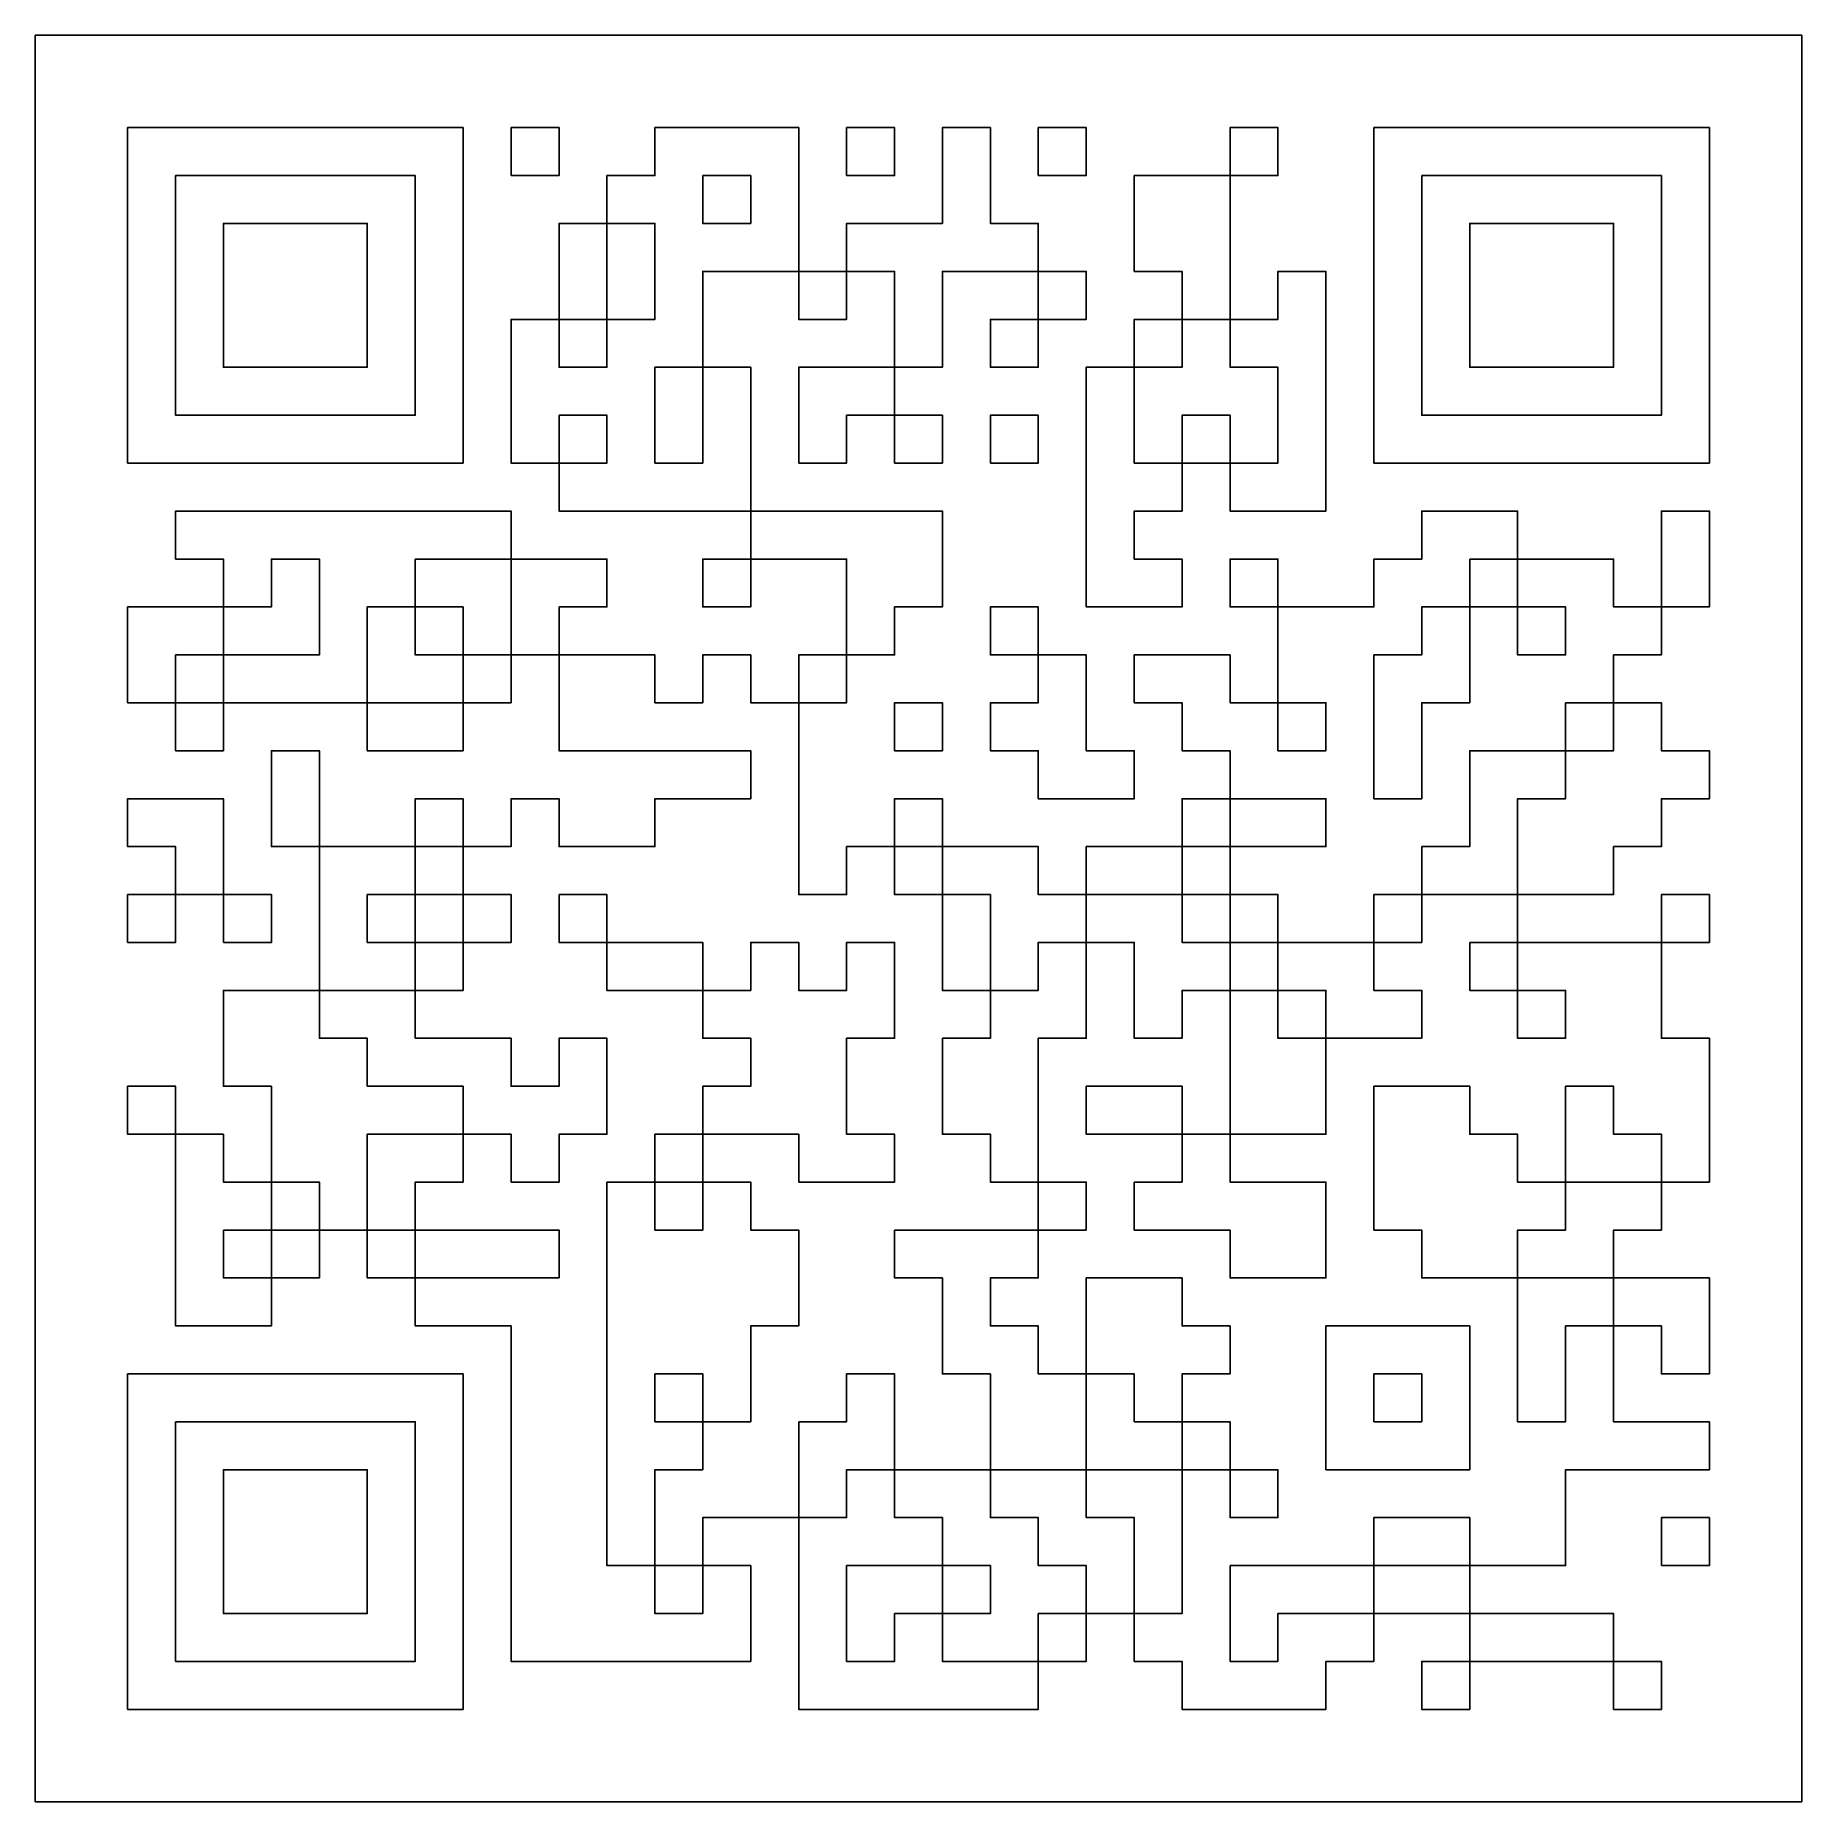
# Model space of a CAD drawing. Header units: millimetres. Extents: x -49.6 to 28.4, y -1.8 to 76.2.
import ezdxf

# ---------------------------------------------------------------- set-up
doc = ezdxf.new("R2010")
doc.units = ezdxf.units.MM
doc.header["$MEASUREMENT"] = 0
doc.layers.add('Layer 1', color=7, linetype='Continuous')

msp = doc.modelspace()

# ---------------------------------------------------------------- linework, layer by layer
at = {"layer": 'Layer 1', "color": 35}
for points, knots in [([(-49.5668, -1.7899), (-49.5668, -1.7899), (28.4332, -1.7899), (28.4332, -1.7899), (28.4332, -1.7899), (28.4332, -1.7899), (28.4332, 76.2101), (28.4332, 76.2101), (28.4332, 76.2101), (28.4332, 76.2101), (-49.5668, 76.2101), (-49.5668, 76.2101), (-49.5668, 76.2101), (-49.5668, 76.2101), (-49.5668, -1.7899), (-49.5668, -1.7899)], [0, 0, 0, 0, 0.2, 0.2, 0.2, 0.2, 0.4, 0.4, 0.4, 0.4, 0.6, 0.6, 0.6, 0.6, 1, 1, 1, 1]), ([(-32.7918, 57.3184), (-32.7918, 57.3184), (-32.7917, 57.3184), (-32.7917, 57.3184), (-32.7917, 57.3184), (-32.7917, 57.3184), (-30.6751, 57.3184), (-30.6751, 57.3184), (-30.6751, 57.3184), (-30.6751, 57.3184), (-30.6751, 59.435), (-30.6751, 59.435), (-30.6751, 59.435), (-30.6751, 59.435), (-30.6751, 59.4351), (-30.6751, 59.4351), (-30.6751, 59.4351), (-30.6751, 59.4351), (-30.6751, 61.5517), (-30.6751, 61.5517), (-30.6751, 61.5517), (-30.6751, 61.5517), (-30.6751, 63.6684), (-30.6751, 63.6684), (-30.6751, 63.6684), (-30.6751, 63.6684), (-30.6751, 65.785), (-30.6751, 65.785), (-30.6751, 65.785), (-30.6751, 65.785), (-30.6751, 65.7851), (-30.6751, 65.7851), (-30.6751, 65.7851), (-30.6751, 65.7851), (-30.6751, 67.9017), (-30.6751, 67.9017), (-30.6751, 67.9017), (-30.6751, 67.9017), (-30.6751, 70.0183), (-30.6751, 70.0183), (-30.6751, 70.0183), (-30.6751, 70.0183), (-30.6751, 70.0184), (-30.6751, 70.0184), (-30.6751, 70.0184), (-30.6751, 70.0184), (-30.6751, 72.135), (-30.6751, 72.135), (-30.6751, 72.135), (-30.6751, 72.135), (-32.7917, 72.135), (-32.7917, 72.135), (-32.7917, 72.135), (-32.7917, 72.135), (-32.7918, 72.135), (-32.7918, 72.135), (-32.7918, 72.135), (-32.7918, 72.135), (-34.9084, 72.135), (-34.9084, 72.135), (-34.9084, 72.135), (-34.9084, 72.135), (-37.0251, 72.135), (-37.0251, 72.135), (-37.0251, 72.135), (-37.0251, 72.135), (-39.1417, 72.135), (-39.1417, 72.135), (-39.1417, 72.135), (-39.1417, 72.135), (-39.1418, 72.135), (-39.1418, 72.135), (-39.1418, 72.135), (-39.1418, 72.135), (-41.2584, 72.135), (-41.2584, 72.135), (-41.2584, 72.135), (-41.2584, 72.135), (-43.375, 72.135), (-43.375, 72.135), (-43.375, 72.135), (-43.375, 72.135), (-43.3751, 72.135), (-43.3751, 72.135), (-43.3751, 72.135), (-43.3751, 72.135), (-45.4917, 72.135), (-45.4917, 72.135), (-45.4917, 72.135), (-45.4917, 72.135), (-45.4917, 70.0184), (-45.4917, 70.0184), (-45.4917, 70.0184), (-45.4917, 70.0184), (-45.4917, 70.0183), (-45.4917, 70.0183), (-45.4917, 70.0183), (-45.4917, 70.0183), (-45.4917, 67.9017), (-45.4917, 67.9017), (-45.4917, 67.9017), (-45.4917, 67.9017), (-45.4917, 65.7851), (-45.4917, 65.7851), (-45.4917, 65.7851), (-45.4917, 65.7851), (-45.4917, 65.785), (-45.4917, 65.785), (-45.4917, 65.785), (-45.4917, 65.785), (-45.4917, 63.6684), (-45.4917, 63.6684), (-45.4917, 63.6684), (-45.4917, 63.6684), (-45.4917, 61.5517), (-45.4917, 61.5517), (-45.4917, 61.5517), (-45.4917, 61.5517), (-45.4917, 59.4351), (-45.4917, 59.4351), (-45.4917, 59.4351), (-45.4917, 59.4351), (-45.4917, 59.435), (-45.4917, 59.435), (-45.4917, 59.435), (-45.4917, 59.435), (-45.4917, 57.3184), (-45.4917, 57.3184), (-45.4917, 57.3184), (-45.4917, 57.3184), (-43.3751, 57.3184), (-43.3751, 57.3184), (-43.3751, 57.3184), (-43.3751, 57.3184), (-43.375, 57.3184), (-43.375, 57.3184), (-43.375, 57.3184), (-43.375, 57.3184), (-41.2584, 57.3184), (-41.2584, 57.3184), (-41.2584, 57.3184), (-41.2584, 57.3184), (-39.1418, 57.3184), (-39.1418, 57.3184), (-39.1418, 57.3184), (-39.1418, 57.3184), (-39.1417, 57.3184), (-39.1417, 57.3184), (-39.1417, 57.3184), (-39.1417, 57.3184), (-37.0251, 57.3184), (-37.0251, 57.3184), (-37.0251, 57.3184), (-37.0251, 57.3184), (-34.9084, 57.3184), (-34.9084, 57.3184), (-34.9084, 57.3184), (-34.9084, 57.3184), (-32.7918, 57.3184), (-32.7918, 57.3184)], [0, 0, 0, 0, 0.0243902, 0.0243902, 0.0243902, 0.0243902, 0.0487805, 0.0487805, 0.0487805, 0.0487805, 0.0731707, 0.0731707, 0.0731707, 0.0731707, 0.097561, 0.097561, 0.097561, 0.097561, 0.1219512, 0.1219512, 0.1219512, 0.1219512, 0.1463415, 0.1463415, 0.1463415, 0.1463415, 0.1707317, 0.1707317, 0.1707317, 0.1707317, 0.195122, 0.195122, 0.195122, 0.195122, 0.2195122, 0.2195122, 0.2195122, 0.2195122, 0.2439024, 0.2439024, 0.2439024, 0.2439024, 0.2682927, 0.2682927, 0.2682927, 0.2682927, 0.2926829, 0.2926829, 0.2926829, 0.2926829, 0.3170732, 0.3170732, 0.3170732, 0.3170732, 0.3414634, 0.3414634, 0.3414634, 0.3414634, 0.3658537, 0.3658537, 0.3658537, 0.3658537, 0.3902439, 0.3902439, 0.3902439, 0.3902439, 0.4146341, 0.4146341, 0.4146341, 0.4146341, 0.4390244, 0.4390244, 0.4390244, 0.4390244, 0.4634146, 0.4634146, 0.4634146, 0.4634146, 0.4878049, 0.4878049, 0.4878049, 0.4878049, 0.5121951, 0.5121951, 0.5121951, 0.5121951, 0.5365854, 0.5365854, 0.5365854, 0.5365854, 0.5609756, 0.5609756, 0.5609756, 0.5609756, 0.5853659, 0.5853659, 0.5853659, 0.5853659, 0.6097561, 0.6097561, 0.6097561, 0.6097561, 0.6341463, 0.6341463, 0.6341463, 0.6341463, 0.6585366, 0.6585366, 0.6585366, 0.6585366, 0.6829268, 0.6829268, 0.6829268, 0.6829268, 0.7073171, 0.7073171, 0.7073171, 0.7073171, 0.7317073, 0.7317073, 0.7317073, 0.7317073, 0.7560976, 0.7560976, 0.7560976, 0.7560976, 0.7804878, 0.7804878, 0.7804878, 0.7804878, 0.804878, 0.804878, 0.804878, 0.804878, 0.8292683, 0.8292683, 0.8292683, 0.8292683, 0.8536585, 0.8536585, 0.8536585, 0.8536585, 0.8780488, 0.8780488, 0.8780488, 0.8780488, 0.902439, 0.902439, 0.902439, 0.902439, 0.9268293, 0.9268293, 0.9268293, 0.9268293, 0.9512195, 0.9512195, 0.9512195, 0.9512195, 1, 1, 1, 1]), ([(-26.4417, 50.9684), (-26.4417, 50.9684), (-24.3251, 50.9684), (-24.3251, 50.9684), (-24.3251, 50.9684), (-24.3251, 50.9684), (-24.3251, 53.0851), (-24.3251, 53.0851), (-24.3251, 53.0851), (-24.3251, 53.0851), (-26.4417, 53.0851), (-26.4417, 53.0851), (-26.4417, 53.0851), (-26.4417, 53.0851), (-26.4418, 53.0851), (-26.4418, 53.0851), (-26.4418, 53.0851), (-26.4418, 53.0851), (-28.5584, 53.0851), (-28.5584, 53.0851), (-28.5584, 53.0851), (-28.5584, 53.0851), (-28.5584, 55.2017), (-28.5584, 55.2017), (-28.5584, 55.2017), (-28.5584, 55.2017), (-30.6751, 55.2017), (-30.6751, 55.2017), (-30.6751, 55.2017), (-30.6751, 55.2017), (-32.7917, 55.2017), (-32.7917, 55.2017), (-32.7917, 55.2017), (-32.7917, 55.2017), (-32.7918, 55.2017), (-32.7918, 55.2017), (-32.7918, 55.2017), (-32.7918, 55.2017), (-34.9084, 55.2017), (-34.9084, 55.2017), (-34.9084, 55.2017), (-34.9084, 55.2017), (-37.0251, 55.2017), (-37.0251, 55.2017), (-37.0251, 55.2017), (-37.0251, 55.2017), (-39.1417, 55.2017), (-39.1417, 55.2017), (-39.1417, 55.2017), (-39.1417, 55.2017), (-39.1418, 55.2017), (-39.1418, 55.2017), (-39.1418, 55.2017), (-39.1418, 55.2017), (-41.2584, 55.2017), (-41.2584, 55.2017), (-41.2584, 55.2017), (-41.2584, 55.2017), (-43.3751, 55.2017), (-43.3751, 55.2017), (-43.3751, 55.2017), (-43.3751, 55.2017), (-43.3751, 53.085), (-43.3751, 53.085), (-43.3751, 53.085), (-43.3751, 53.085), (-41.2584, 53.085), (-41.2584, 53.085), (-41.2584, 53.085), (-41.2584, 53.085), (-41.2584, 50.9684), (-41.2584, 50.9684), (-41.2584, 50.9684), (-41.2584, 50.9684), (-43.375, 50.9684), (-43.375, 50.9684), (-43.375, 50.9684), (-43.375, 50.9684), (-43.3751, 50.9684), (-43.3751, 50.9684), (-43.3751, 50.9684), (-43.3751, 50.9684), (-45.4917, 50.9684), (-45.4917, 50.9684), (-45.4917, 50.9684), (-45.4917, 50.9684), (-45.4917, 48.8517), (-45.4917, 48.8517), (-45.4917, 48.8517), (-45.4917, 48.8517), (-45.4917, 46.735), (-45.4917, 46.735), (-45.4917, 46.735), (-45.4917, 46.735), (-43.3751, 46.735), (-43.3751, 46.735), (-43.3751, 46.735), (-43.3751, 46.735), (-43.3751, 44.6184), (-43.3751, 44.6184), (-43.3751, 44.6184), (-43.3751, 44.6184), (-41.2584, 44.6184), (-41.2584, 44.6184), (-41.2584, 44.6184), (-41.2584, 44.6184), (-41.2584, 46.735), (-41.2584, 46.735), (-41.2584, 46.735), (-41.2584, 46.735), (-39.1418, 46.735), (-39.1418, 46.735), (-39.1418, 46.735), (-39.1418, 46.735), (-39.1417, 46.735), (-39.1417, 46.735), (-39.1417, 46.735), (-39.1417, 46.735), (-37.0251, 46.735), (-37.0251, 46.735), (-37.0251, 46.735), (-37.0251, 46.735), (-34.9084, 46.735), (-34.9084, 46.735), (-34.9084, 46.735), (-34.9084, 46.735), (-34.9084, 44.6184), (-34.9084, 44.6184), (-34.9084, 44.6184), (-34.9084, 44.6184), (-32.7918, 44.6184), (-32.7918, 44.6184), (-32.7918, 44.6184), (-32.7918, 44.6184), (-32.7917, 44.6184), (-32.7917, 44.6184), (-32.7917, 44.6184), (-32.7917, 44.6184), (-30.6751, 44.6184), (-30.6751, 44.6184), (-30.6751, 44.6184), (-30.6751, 44.6184), (-30.6751, 46.735), (-30.6751, 46.735), (-30.6751, 46.735), (-30.6751, 46.735), (-28.5584, 46.735), (-28.5584, 46.735), (-28.5584, 46.735), (-28.5584, 46.735), (-28.5584, 48.8517), (-28.5584, 48.8517), (-28.5584, 48.8517), (-28.5584, 48.8517), (-26.4418, 48.8517), (-26.4418, 48.8517), (-26.4418, 48.8517), (-26.4418, 48.8517), (-26.4418, 46.7351), (-26.4418, 46.7351), (-26.4418, 46.7351), (-26.4418, 46.7351), (-26.4418, 46.735), (-26.4418, 46.735), (-26.4418, 46.735), (-26.4418, 46.735), (-26.4418, 44.6184), (-26.4418, 44.6184), (-26.4418, 44.6184), (-26.4418, 44.6184), (-24.3251, 44.6184), (-24.3251, 44.6184), (-24.3251, 44.6184), (-24.3251, 44.6184), (-22.2084, 44.6184), (-22.2084, 44.6184), (-22.2084, 44.6184), (-22.2084, 44.6184), (-20.0918, 44.6184), (-20.0918, 44.6184), (-20.0918, 44.6184), (-20.0918, 44.6184), (-20.0917, 44.6184), (-20.0917, 44.6184), (-20.0917, 44.6184), (-20.0917, 44.6184), (-17.9751, 44.6184), (-17.9751, 44.6184), (-17.9751, 44.6184), (-17.9751, 44.6184), (-17.9751, 42.5017), (-17.9751, 42.5017), (-17.9751, 42.5017), (-17.9751, 42.5017), (-20.0917, 42.5017), (-20.0917, 42.5017), (-20.0917, 42.5017), (-20.0917, 42.5017), (-20.0918, 42.5017), (-20.0918, 42.5017), (-20.0918, 42.5017), (-20.0918, 42.5017), (-22.2084, 42.5017), (-22.2084, 42.5017), (-22.2084, 42.5017), (-22.2084, 42.5017), (-22.2084, 40.3851), (-22.2084, 40.3851), (-22.2084, 40.3851), (-22.2084, 40.3851), (-24.3251, 40.3851), (-24.3251, 40.3851), (-24.3251, 40.3851), (-24.3251, 40.3851), (-26.4417, 40.3851), (-26.4417, 40.3851), (-26.4417, 40.3851), (-26.4417, 40.3851), (-26.4417, 42.5017), (-26.4417, 42.5017), (-26.4417, 42.5017), (-26.4417, 42.5017), (-28.5584, 42.5017), (-28.5584, 42.5017), (-28.5584, 42.5017), (-28.5584, 42.5017), (-28.5584, 40.3851), (-28.5584, 40.3851), (-28.5584, 40.3851), (-28.5584, 40.3851), (-30.6751, 40.3851), (-30.6751, 40.3851), (-30.6751, 40.3851), (-30.6751, 40.3851), (-30.6751, 42.5017), (-30.6751, 42.5017), (-30.6751, 42.5017), (-30.6751, 42.5017), (-32.7918, 42.5017), (-32.7918, 42.5017), (-32.7918, 42.5017), (-32.7918, 42.5017), (-32.7918, 40.3851), (-32.7918, 40.3851), (-32.7918, 40.3851), (-32.7918, 40.3851), (-34.9084, 40.3851), (-34.9084, 40.3851), (-34.9084, 40.3851), (-34.9084, 40.3851), (-37.0251, 40.3851), (-37.0251, 40.3851), (-37.0251, 40.3851), (-37.0251, 40.3851), (-37.0251, 42.5017), (-37.0251, 42.5017), (-37.0251, 42.5017), (-37.0251, 42.5017), (-37.0251, 44.6184), (-37.0251, 44.6184), (-37.0251, 44.6184), (-37.0251, 44.6184), (-39.1418, 44.6184), (-39.1418, 44.6184), (-39.1418, 44.6184), (-39.1418, 44.6184), (-39.1418, 42.5017), (-39.1418, 42.5017), (-39.1418, 42.5017), (-39.1418, 42.5017), (-39.1418, 40.385), (-39.1418, 40.385), (-39.1418, 40.385), (-39.1418, 40.385), (-37.0251, 40.385), (-37.0251, 40.385), (-37.0251, 40.385), (-37.0251, 40.385), (-37.0251, 38.2684), (-37.0251, 38.2684), (-37.0251, 38.2684), (-37.0251, 38.2684), (-37.0251, 36.1518), (-37.0251, 36.1518), (-37.0251, 36.1518), (-37.0251, 36.1518), (-37.0251, 36.1517), (-37.0251, 36.1517), (-37.0251, 36.1517), (-37.0251, 36.1517), (-37.0251, 34.0351), (-37.0251, 34.0351), (-37.0251, 34.0351), (-37.0251, 34.0351), (-39.1417, 34.0351), (-39.1417, 34.0351), (-39.1417, 34.0351), (-39.1417, 34.0351), (-39.1418, 34.0351), (-39.1418, 34.0351), (-39.1418, 34.0351), (-39.1418, 34.0351), (-41.2584, 34.0351), (-41.2584, 34.0351), (-41.2584, 34.0351), (-41.2584, 34.0351), (-41.2584, 31.9184), (-41.2584, 31.9184), (-41.2584, 31.9184), (-41.2584, 31.9184), (-41.2584, 29.8017), (-41.2584, 29.8017), (-41.2584, 29.8017), (-41.2584, 29.8017), (-39.1418, 29.8017), (-39.1418, 29.8017), (-39.1418, 29.8017), (-39.1418, 29.8017), (-39.1418, 27.6851), (-39.1418, 27.6851), (-39.1418, 27.6851), (-39.1418, 27.6851), (-39.1418, 25.5684), (-39.1418, 25.5684), (-39.1418, 25.5684), (-39.1418, 25.5684), (-41.2584, 25.5684), (-41.2584, 25.5684), (-41.2584, 25.5684), (-41.2584, 25.5684), (-41.2584, 27.6851), (-41.2584, 27.6851), (-41.2584, 27.6851), (-41.2584, 27.6851), (-43.375, 27.6851), (-43.375, 27.6851), (-43.375, 27.6851), (-43.375, 27.6851), (-43.375, 29.8018), (-43.375, 29.8018), (-43.375, 29.8018), (-43.375, 29.8018), (-45.4917, 29.8018), (-45.4917, 29.8018), (-45.4917, 29.8018), (-45.4917, 29.8018), (-45.4917, 27.6851), (-45.4917, 27.6851), (-45.4917, 27.6851), (-45.4917, 27.6851), (-43.3751, 27.6851), (-43.3751, 27.6851), (-43.3751, 27.6851), (-43.3751, 27.6851), (-43.3751, 25.5684), (-43.3751, 25.5684), (-43.3751, 25.5684), (-43.3751, 25.5684), (-43.3751, 23.4518), (-43.3751, 23.4518), (-43.3751, 23.4518), (-43.3751, 23.4518), (-43.3751, 23.4517), (-43.3751, 23.4517), (-43.3751, 23.4517), (-43.3751, 23.4517), (-43.3751, 21.3351), (-43.3751, 21.3351), (-43.3751, 21.3351), (-43.3751, 21.3351), (-43.3751, 19.2184), (-43.3751, 19.2184), (-43.3751, 19.2184), (-43.3751, 19.2184), (-41.2584, 19.2184), (-41.2584, 19.2184), (-41.2584, 19.2184), (-41.2584, 19.2184), (-39.1417, 19.2184), (-39.1417, 19.2184), (-39.1417, 19.2184), (-39.1417, 19.2184), (-39.1417, 21.3351), (-39.1417, 21.3351), (-39.1417, 21.3351), (-39.1417, 21.3351), (-37.0251, 21.3351), (-37.0251, 21.3351), (-37.0251, 21.3351), (-37.0251, 21.3351), (-37.0251, 23.4517), (-37.0251, 23.4517), (-37.0251, 23.4517), (-37.0251, 23.4517), (-34.9084, 23.4517), (-34.9084, 23.4517), (-34.9084, 23.4517), (-34.9084, 23.4517), (-34.9084, 21.3351), (-34.9084, 21.3351), (-34.9084, 21.3351), (-34.9084, 21.3351), (-32.7918, 21.3351), (-32.7918, 21.3351), (-32.7918, 21.3351), (-32.7918, 21.3351), (-32.7918, 19.2184), (-32.7918, 19.2184), (-32.7918, 19.2184), (-32.7918, 19.2184), (-30.6751, 19.2184), (-30.6751, 19.2184), (-30.6751, 19.2184), (-30.6751, 19.2184), (-28.5584, 19.2184), (-28.5584, 19.2184), (-28.5584, 19.2184), (-28.5584, 19.2184), (-28.5584, 17.1018), (-28.5584, 17.1018), (-28.5584, 17.1018), (-28.5584, 17.1018), (-28.5584, 17.1017), (-28.5584, 17.1017), (-28.5584, 17.1017), (-28.5584, 17.1017), (-28.5584, 14.9851), (-28.5584, 14.9851), (-28.5584, 14.9851), (-28.5584, 14.9851), (-28.5584, 12.8684), (-28.5584, 12.8684), (-28.5584, 12.8684), (-28.5584, 12.8684), (-28.5584, 10.7518), (-28.5584, 10.7518), (-28.5584, 10.7518), (-28.5584, 10.7518), (-28.5584, 10.7517), (-28.5584, 10.7517), (-28.5584, 10.7517), (-28.5584, 10.7517), (-28.5584, 8.6351), (-28.5584, 8.6351), (-28.5584, 8.6351), (-28.5584, 8.6351), (-28.5584, 6.5185), (-28.5584, 6.5185), (-28.5584, 6.5185), (-28.5584, 6.5185), (-28.5584, 6.5184), (-28.5584, 6.5184), (-28.5584, 6.5184), (-28.5584, 6.5184), (-28.5584, 4.4018), (-28.5584, 4.4018), (-28.5584, 4.4018), (-28.5584, 4.4018), (-26.4418, 4.4018), (-26.4418, 4.4018), (-26.4418, 4.4018), (-26.4418, 4.4018), (-26.4417, 4.4018), (-26.4417, 4.4018), (-26.4417, 4.4018), (-26.4417, 4.4018), (-24.3251, 4.4018), (-24.3251, 4.4018), (-24.3251, 4.4018), (-24.3251, 4.4018), (-22.2084, 4.4018), (-22.2084, 4.4018), (-22.2084, 4.4018), (-22.2084, 4.4018), (-20.0918, 4.4018), (-20.0918, 4.4018), (-20.0918, 4.4018), (-20.0918, 4.4018), (-20.0917, 4.4018), (-20.0917, 4.4018), (-20.0917, 4.4018), (-20.0917, 4.4018), (-17.9751, 4.4018), (-17.9751, 4.4018), (-17.9751, 4.4018), (-17.9751, 4.4018), (-17.9751, 6.5184), (-17.9751, 6.5184), (-17.9751, 6.5184), (-17.9751, 6.5184), (-17.9751, 6.5185), (-17.9751, 6.5185), (-17.9751, 6.5185), (-17.9751, 6.5185), (-17.9751, 8.6351), (-17.9751, 8.6351), (-17.9751, 8.6351), (-17.9751, 8.6351), (-20.0917, 8.6351), (-20.0917, 8.6351), (-20.0917, 8.6351), (-20.0917, 8.6351), (-20.0917, 10.7517), (-20.0917, 10.7517), (-20.0917, 10.7517), (-20.0917, 10.7517), (-17.9751, 10.7517), (-17.9751, 10.7517), (-17.9751, 10.7517), (-17.9751, 10.7517), (-15.8584, 10.7517), (-15.8584, 10.7517), (-15.8584, 10.7517), (-15.8584, 10.7517), (-15.8584, 8.6351), (-15.8584, 8.6351), (-15.8584, 8.6351), (-15.8584, 8.6351), (-15.8584, 6.5185), (-15.8584, 6.5185), (-15.8584, 6.5185), (-15.8584, 6.5185), (-15.8584, 6.5184), (-15.8584, 6.5184), (-15.8584, 6.5184), (-15.8584, 6.5184), (-15.8584, 4.4018), (-15.8584, 4.4018), (-15.8584, 4.4018), (-15.8584, 4.4018), (-15.8584, 2.2851), (-15.8584, 2.2851), (-15.8584, 2.2851), (-15.8584, 2.2851), (-13.7418, 2.2851), (-13.7418, 2.2851), (-13.7418, 2.2851), (-13.7418, 2.2851), (-13.7417, 2.2851), (-13.7417, 2.2851), (-13.7417, 2.2851), (-13.7417, 2.2851), (-11.6251, 2.2851), (-11.6251, 2.2851), (-11.6251, 2.2851), (-11.6251, 2.2851), (-9.5085, 2.2851), (-9.5085, 2.2851), (-9.5085, 2.2851), (-9.5085, 2.2851), (-9.5084, 2.2851), (-9.5084, 2.2851), (-9.5084, 2.2851), (-9.5084, 2.2851), (-7.3918, 2.2851), (-7.3918, 2.2851), (-7.3918, 2.2851), (-7.3918, 2.2851), (-5.2751, 2.2851), (-5.2751, 2.2851), (-5.2751, 2.2851), (-5.2751, 2.2851), (-5.2751, 4.4018), (-5.2751, 4.4018), (-5.2751, 4.4018), (-5.2751, 4.4018), (-3.1584, 4.4018), (-3.1584, 4.4018), (-3.1584, 4.4018), (-3.1584, 4.4018), (-3.1584, 6.5184), (-3.1584, 6.5184), (-3.1584, 6.5184), (-3.1584, 6.5184), (-1.0418, 6.5184), (-1.0418, 6.5184), (-1.0418, 6.5184), (-1.0418, 6.5184), (-1.0418, 4.4018), (-1.0418, 4.4018), (-1.0418, 4.4018), (-1.0418, 4.4018), (1.0749, 4.4018), (1.0749, 4.4018), (1.0749, 4.4018), (1.0749, 4.4018), (1.0749, 2.2851), (1.0749, 2.2851), (1.0749, 2.2851), (1.0749, 2.2851), (3.1915, 2.2851), (3.1915, 2.2851), (3.1915, 2.2851), (3.1915, 2.2851), (3.1916, 2.2851), (3.1916, 2.2851), (3.1916, 2.2851), (3.1916, 2.2851), (5.3082, 2.2851), (5.3082, 2.2851), (5.3082, 2.2851), (5.3082, 2.2851), (7.4249, 2.2851), (7.4249, 2.2851), (7.4249, 2.2851), (7.4249, 2.2851), (7.4249, 4.4018), (7.4249, 4.4018), (7.4249, 4.4018), (7.4249, 4.4018), (9.5416, 4.4018), (9.5416, 4.4018), (9.5416, 4.4018), (9.5416, 4.4018), (9.5416, 6.5184), (9.5416, 6.5184), (9.5416, 6.5184), (9.5416, 6.5184), (11.6582, 6.5184), (11.6582, 6.5184), (11.6582, 6.5184), (11.6582, 6.5184), (13.7749, 6.5184), (13.7749, 6.5184), (13.7749, 6.5184), (13.7749, 6.5184), (13.7749, 4.4018), (13.7749, 4.4018), (13.7749, 4.4018), (13.7749, 4.4018), (11.6582, 4.4018), (11.6582, 4.4018), (11.6582, 4.4018), (11.6582, 4.4018), (11.6582, 2.2851), (11.6582, 2.2851), (11.6582, 2.2851), (11.6582, 2.2851), (13.7749, 2.2851), (13.7749, 2.2851), (13.7749, 2.2851), (13.7749, 2.2851), (13.7749, 4.4018), (13.7749, 4.4018), (13.7749, 4.4018), (13.7749, 4.4018), (15.8915, 4.4018), (15.8915, 4.4018), (15.8915, 4.4018), (15.8915, 4.4018), (15.8916, 4.4018), (15.8916, 4.4018), (15.8916, 4.4018), (15.8916, 4.4018), (18.0082, 4.4018), (18.0082, 4.4018), (18.0082, 4.4018), (18.0082, 4.4018), (20.1248, 4.4018), (20.1248, 4.4018), (20.1248, 4.4018), (20.1248, 4.4018), (20.1248, 2.2851), (20.1248, 2.2851), (20.1248, 2.2851), (20.1248, 2.2851), (22.2415, 2.2851), (22.2415, 2.2851), (22.2415, 2.2851), (22.2415, 2.2851), (22.2415, 4.4018), (22.2415, 4.4018), (22.2415, 4.4018), (22.2415, 4.4018), (20.1249, 4.4018), (20.1249, 4.4018), (20.1249, 4.4018), (20.1249, 4.4018), (20.1249, 6.5185), (20.1249, 6.5185), (20.1249, 6.5185), (20.1249, 6.5185), (18.0082, 6.5185), (18.0082, 6.5185), (18.0082, 6.5185), (18.0082, 6.5185), (15.8916, 6.5185), (15.8916, 6.5185), (15.8916, 6.5185), (15.8916, 6.5185), (15.8915, 6.5185), (15.8915, 6.5185), (15.8915, 6.5185), (15.8915, 6.5185), (13.7749, 6.5185), (13.7749, 6.5185), (13.7749, 6.5185), (13.7749, 6.5185), (13.7749, 8.6351), (13.7749, 8.6351), (13.7749, 8.6351), (13.7749, 8.6351), (15.8915, 8.6351), (15.8915, 8.6351), (15.8915, 8.6351), (15.8915, 8.6351), (15.8916, 8.6351), (15.8916, 8.6351), (15.8916, 8.6351), (15.8916, 8.6351), (18.0082, 8.6351), (18.0082, 8.6351), (18.0082, 8.6351), (18.0082, 8.6351), (18.0082, 10.7517), (18.0082, 10.7517), (18.0082, 10.7517), (18.0082, 10.7517), (18.0082, 10.7518), (18.0082, 10.7518), (18.0082, 10.7518), (18.0082, 10.7518), (18.0082, 12.8684), (18.0082, 12.8684), (18.0082, 12.8684), (18.0082, 12.8684), (20.1248, 12.8684), (20.1248, 12.8684), (20.1248, 12.8684), (20.1248, 12.8684), (20.1249, 12.8684), (20.1249, 12.8684), (20.1249, 12.8684), (20.1249, 12.8684), (22.2415, 12.8684), (22.2415, 12.8684), (22.2415, 12.8684), (22.2415, 12.8684), (24.3582, 12.8684), (24.3582, 12.8684), (24.3582, 12.8684), (24.3582, 12.8684), (24.3582, 14.9851), (24.3582, 14.9851), (24.3582, 14.9851), (24.3582, 14.9851), (22.2415, 14.9851), (22.2415, 14.9851), (22.2415, 14.9851), (22.2415, 14.9851), (20.1249, 14.9851), (20.1249, 14.9851), (20.1249, 14.9851), (20.1249, 14.9851), (20.1249, 17.1017), (20.1249, 17.1017), (20.1249, 17.1017), (20.1249, 17.1017), (20.1249, 17.1018), (20.1249, 17.1018), (20.1249, 17.1018), (20.1249, 17.1018), (20.1249, 19.2184), (20.1249, 19.2184), (20.1249, 19.2184), (20.1249, 19.2184), (22.2415, 19.2184), (22.2415, 19.2184), (22.2415, 19.2184), (22.2415, 19.2184), (22.2415, 17.1017), (22.2415, 17.1017), (22.2415, 17.1017), (22.2415, 17.1017), (24.3582, 17.1017), (24.3582, 17.1017), (24.3582, 17.1017), (24.3582, 17.1017), (24.3582, 19.2184), (24.3582, 19.2184), (24.3582, 19.2184), (24.3582, 19.2184), (24.3582, 21.3351), (24.3582, 21.3351), (24.3582, 21.3351), (24.3582, 21.3351), (22.2415, 21.3351), (22.2415, 21.3351), (22.2415, 21.3351), (22.2415, 21.3351), (20.1249, 21.3351), (20.1249, 21.3351), (20.1249, 21.3351), (20.1249, 21.3351), (20.1249, 23.4517), (20.1249, 23.4517), (20.1249, 23.4517), (20.1249, 23.4517), (22.2415, 23.4517), (22.2415, 23.4517), (22.2415, 23.4517), (22.2415, 23.4517), (22.2415, 25.5684), (22.2415, 25.5684), (22.2415, 25.5684), (22.2415, 25.5684), (24.3582, 25.5684), (24.3582, 25.5684), (24.3582, 25.5684), (24.3582, 25.5684), (24.3582, 27.6851), (24.3582, 27.6851), (24.3582, 27.6851), (24.3582, 27.6851), (24.3582, 29.8017), (24.3582, 29.8017), (24.3582, 29.8017), (24.3582, 29.8017), (24.3582, 29.8018), (24.3582, 29.8018), (24.3582, 29.8018), (24.3582, 29.8018), (24.3582, 31.9184), (24.3582, 31.9184), (24.3582, 31.9184), (24.3582, 31.9184), (22.2415, 31.9184), (22.2415, 31.9184), (22.2415, 31.9184), (22.2415, 31.9184), (22.2415, 34.0351), (22.2415, 34.0351), (22.2415, 34.0351), (22.2415, 34.0351), (22.2415, 36.1517), (22.2415, 36.1517), (22.2415, 36.1517), (22.2415, 36.1517), (24.3582, 36.1517), (24.3582, 36.1517), (24.3582, 36.1517), (24.3582, 36.1517), (24.3582, 38.2684), (24.3582, 38.2684), (24.3582, 38.2684), (24.3582, 38.2684), (22.2415, 38.2684), (22.2415, 38.2684), (22.2415, 38.2684), (22.2415, 38.2684), (22.2415, 36.1518), (22.2415, 36.1518), (22.2415, 36.1518), (22.2415, 36.1518), (20.1249, 36.1518), (20.1249, 36.1518), (20.1249, 36.1518), (20.1249, 36.1518), (20.1248, 36.1518), (20.1248, 36.1518), (20.1248, 36.1518), (20.1248, 36.1518), (18.0082, 36.1518), (18.0082, 36.1518), (18.0082, 36.1518), (18.0082, 36.1518), (15.8916, 36.1518), (15.8916, 36.1518), (15.8916, 36.1518), (15.8916, 36.1518), (15.8916, 38.2684), (15.8916, 38.2684), (15.8916, 38.2684), (15.8916, 38.2684), (18.0082, 38.2684), (18.0082, 38.2684), (18.0082, 38.2684), (18.0082, 38.2684), (20.1249, 38.2684), (20.1249, 38.2684), (20.1249, 38.2684), (20.1249, 38.2684), (20.1249, 40.385), (20.1249, 40.385), (20.1249, 40.385), (20.1249, 40.385), (22.2415, 40.385), (22.2415, 40.385), (22.2415, 40.385), (22.2415, 40.385), (22.2415, 42.5017), (22.2415, 42.5017), (22.2415, 42.5017), (22.2415, 42.5017), (24.3582, 42.5017), (24.3582, 42.5017), (24.3582, 42.5017), (24.3582, 42.5017), (24.3582, 44.6184), (24.3582, 44.6184), (24.3582, 44.6184), (24.3582, 44.6184), (22.2415, 44.6184), (22.2415, 44.6184), (22.2415, 44.6184), (22.2415, 44.6184), (22.2415, 46.7351), (22.2415, 46.7351), (22.2415, 46.7351), (22.2415, 46.7351), (20.1249, 46.7351), (20.1249, 46.7351), (20.1249, 46.7351), (20.1249, 46.7351), (20.1249, 48.8517), (20.1249, 48.8517), (20.1249, 48.8517), (20.1249, 48.8517), (22.2415, 48.8517), (22.2415, 48.8517), (22.2415, 48.8517), (22.2415, 48.8517), (22.2415, 50.9684), (22.2415, 50.9684), (22.2415, 50.9684), (22.2415, 50.9684), (24.3582, 50.9684), (24.3582, 50.9684), (24.3582, 50.9684), (24.3582, 50.9684), (24.3582, 53.085), (24.3582, 53.085), (24.3582, 53.085), (24.3582, 53.085), (24.3582, 53.0851), (24.3582, 53.0851), (24.3582, 53.0851), (24.3582, 53.0851), (24.3582, 55.2017), (24.3582, 55.2017), (24.3582, 55.2017), (24.3582, 55.2017), (22.2415, 55.2017), (22.2415, 55.2017), (22.2415, 55.2017), (22.2415, 55.2017), (22.2415, 53.0851), (22.2415, 53.0851), (22.2415, 53.0851), (22.2415, 53.0851), (22.2415, 53.085), (22.2415, 53.085), (22.2415, 53.085), (22.2415, 53.085), (22.2415, 50.9684), (22.2415, 50.9684), (22.2415, 50.9684), (22.2415, 50.9684), (20.1249, 50.9684), (20.1249, 50.9684), (20.1249, 50.9684), (20.1249, 50.9684), (20.1249, 53.0851), (20.1249, 53.0851), (20.1249, 53.0851), (20.1249, 53.0851), (18.0082, 53.0851), (18.0082, 53.0851), (18.0082, 53.0851), (18.0082, 53.0851), (15.8916, 53.0851), (15.8916, 53.0851), (15.8916, 53.0851), (15.8916, 53.0851), (15.8916, 55.2017), (15.8916, 55.2017), (15.8916, 55.2017), (15.8916, 55.2017), (13.7749, 55.2017), (13.7749, 55.2017), (13.7749, 55.2017), (13.7749, 55.2017), (11.6582, 55.2017), (11.6582, 55.2017), (11.6582, 55.2017), (11.6582, 55.2017), (11.6582, 53.0851), (11.6582, 53.0851), (11.6582, 53.0851), (11.6582, 53.0851), (9.5415, 53.0851), (9.5415, 53.0851), (9.5415, 53.0851), (9.5415, 53.0851), (9.5415, 50.9684), (9.5415, 50.9684), (9.5415, 50.9684), (9.5415, 50.9684), (7.4249, 50.9684), (7.4249, 50.9684), (7.4249, 50.9684), (7.4249, 50.9684), (5.3082, 50.9684), (5.3082, 50.9684), (5.3082, 50.9684), (5.3082, 50.9684), (5.3082, 53.0851), (5.3082, 53.0851), (5.3082, 53.0851), (5.3082, 53.0851), (3.1915, 53.0851), (3.1915, 53.0851), (3.1915, 53.0851), (3.1915, 53.0851), (3.1915, 50.9684), (3.1915, 50.9684), (3.1915, 50.9684), (3.1915, 50.9684), (5.3082, 50.9684), (5.3082, 50.9684), (5.3082, 50.9684), (5.3082, 50.9684), (5.3082, 48.8517), (5.3082, 48.8517), (5.3082, 48.8517), (5.3082, 48.8517), (5.3082, 46.7351), (5.3082, 46.7351), (5.3082, 46.7351), (5.3082, 46.7351), (3.1916, 46.7351), (3.1916, 46.7351), (3.1916, 46.7351), (3.1916, 46.7351), (3.1916, 48.8517), (3.1916, 48.8517), (3.1916, 48.8517), (3.1916, 48.8517), (1.0749, 48.8517), (1.0749, 48.8517), (1.0749, 48.8517), (1.0749, 48.8517), (-1.0418, 48.8517), (-1.0418, 48.8517), (-1.0418, 48.8517), (-1.0418, 48.8517), (-1.0418, 46.735), (-1.0418, 46.735), (-1.0418, 46.735), (-1.0418, 46.735), (1.0749, 46.735), (1.0749, 46.735), (1.0749, 46.735), (1.0749, 46.735), (1.0749, 44.6184), (1.0749, 44.6184), (1.0749, 44.6184), (1.0749, 44.6184), (3.1915, 44.6184), (3.1915, 44.6184), (3.1915, 44.6184), (3.1915, 44.6184), (3.1915, 42.5017), (3.1915, 42.5017), (3.1915, 42.5017), (3.1915, 42.5017), (1.0749, 42.5017), (1.0749, 42.5017), (1.0749, 42.5017), (1.0749, 42.5017), (1.0749, 40.3851), (1.0749, 40.3851), (1.0749, 40.3851), (1.0749, 40.3851), (-1.0418, 40.3851), (-1.0418, 40.3851), (-1.0418, 40.3851), (-1.0418, 40.3851), (-3.1585, 40.3851), (-3.1585, 40.3851), (-3.1585, 40.3851), (-3.1585, 40.3851), (-3.1585, 38.2684), (-3.1585, 38.2684), (-3.1585, 38.2684), (-3.1585, 38.2684), (-5.2751, 38.2684), (-5.2751, 38.2684), (-5.2751, 38.2684), (-5.2751, 38.2684), (-5.2751, 40.3851), (-5.2751, 40.3851), (-5.2751, 40.3851), (-5.2751, 40.3851), (-7.3918, 40.3851), (-7.3918, 40.3851), (-7.3918, 40.3851), (-7.3918, 40.3851), (-9.5084, 40.3851), (-9.5084, 40.3851), (-9.5084, 40.3851), (-9.5084, 40.3851), (-9.5084, 42.5017), (-9.5084, 42.5017), (-9.5084, 42.5017), (-9.5084, 42.5017), (-11.6251, 42.5017), (-11.6251, 42.5017), (-11.6251, 42.5017), (-11.6251, 42.5017), (-11.6251, 40.3851), (-11.6251, 40.3851), (-11.6251, 40.3851), (-11.6251, 40.3851), (-13.7418, 40.3851), (-13.7418, 40.3851), (-13.7418, 40.3851), (-13.7418, 40.3851), (-13.7418, 38.2684), (-13.7418, 38.2684), (-13.7418, 38.2684), (-13.7418, 38.2684), (-15.8584, 38.2684), (-15.8584, 38.2684), (-15.8584, 38.2684), (-15.8584, 38.2684), (-15.8584, 40.385), (-15.8584, 40.385), (-15.8584, 40.385), (-15.8584, 40.385), (-15.8584, 40.3851), (-15.8584, 40.3851), (-15.8584, 40.3851), (-15.8584, 40.3851), (-15.8584, 42.5017), (-15.8584, 42.5017), (-15.8584, 42.5017), (-15.8584, 42.5017), (-15.8584, 44.6184), (-15.8584, 44.6184), (-15.8584, 44.6184), (-15.8584, 44.6184), (-15.8584, 46.735), (-15.8584, 46.735), (-15.8584, 46.735), (-15.8584, 46.735), (-13.7417, 46.735), (-13.7417, 46.735), (-13.7417, 46.735), (-13.7417, 46.735), (-13.7417, 48.8517), (-13.7417, 48.8517), (-13.7417, 48.8517), (-13.7417, 48.8517), (-11.6251, 48.8517), (-11.6251, 48.8517), (-11.6251, 48.8517), (-11.6251, 48.8517), (-11.6251, 50.9684), (-11.6251, 50.9684), (-11.6251, 50.9684), (-11.6251, 50.9684), (-9.5084, 50.9684), (-9.5084, 50.9684), (-9.5084, 50.9684), (-9.5084, 50.9684), (-9.5084, 53.085), (-9.5084, 53.085), (-9.5084, 53.085), (-9.5084, 53.085), (-9.5084, 53.0851), (-9.5084, 53.0851), (-9.5084, 53.0851), (-9.5084, 53.0851), (-9.5084, 55.2017), (-9.5084, 55.2017), (-9.5084, 55.2017), (-9.5084, 55.2017), (-11.6251, 55.2017), (-11.6251, 55.2017), (-11.6251, 55.2017), (-11.6251, 55.2017), (-13.7417, 55.2017), (-13.7417, 55.2017), (-13.7417, 55.2017), (-13.7417, 55.2017), (-13.7418, 55.2017), (-13.7418, 55.2017), (-13.7418, 55.2017), (-13.7418, 55.2017), (-15.8584, 55.2017), (-15.8584, 55.2017), (-15.8584, 55.2017), (-15.8584, 55.2017), (-17.9751, 55.2017), (-17.9751, 55.2017), (-17.9751, 55.2017), (-17.9751, 55.2017), (-17.9751, 57.3184), (-17.9751, 57.3184), (-17.9751, 57.3184), (-17.9751, 57.3184), (-17.9751, 59.435), (-17.9751, 59.435), (-17.9751, 59.435), (-17.9751, 59.435), (-17.9751, 59.4351), (-17.9751, 59.4351), (-17.9751, 59.4351), (-17.9751, 59.4351), (-17.9751, 61.5517), (-17.9751, 61.5517), (-17.9751, 61.5517), (-17.9751, 61.5517), (-20.0917, 61.5517), (-20.0917, 61.5517), (-20.0917, 61.5517), (-20.0917, 61.5517), (-20.0917, 63.6684), (-20.0917, 63.6684), (-20.0917, 63.6684), (-20.0917, 63.6684), (-20.0917, 65.785), (-20.0917, 65.785), (-20.0917, 65.785), (-20.0917, 65.785), (-17.9751, 65.785), (-17.9751, 65.785), (-17.9751, 65.785), (-17.9751, 65.785), (-15.8584, 65.785), (-15.8584, 65.785), (-15.8584, 65.785), (-15.8584, 65.785), (-15.8584, 63.6684), (-15.8584, 63.6684), (-15.8584, 63.6684), (-15.8584, 63.6684), (-13.7417, 63.6684), (-13.7417, 63.6684), (-13.7417, 63.6684), (-13.7417, 63.6684), (-13.7417, 65.785), (-13.7417, 65.785), (-13.7417, 65.785), (-13.7417, 65.785), (-11.6251, 65.785), (-11.6251, 65.785), (-11.6251, 65.785), (-11.6251, 65.785), (-11.6251, 63.6684), (-11.6251, 63.6684), (-11.6251, 63.6684), (-11.6251, 63.6684), (-11.6251, 61.5517), (-11.6251, 61.5517), (-11.6251, 61.5517), (-11.6251, 61.5517), (-13.7417, 61.5517), (-13.7417, 61.5517), (-13.7417, 61.5517), (-13.7417, 61.5517), (-13.7418, 61.5517), (-13.7418, 61.5517), (-13.7418, 61.5517), (-13.7418, 61.5517), (-15.8584, 61.5517), (-15.8584, 61.5517), (-15.8584, 61.5517), (-15.8584, 61.5517), (-15.8584, 59.4351), (-15.8584, 59.4351), (-15.8584, 59.4351), (-15.8584, 59.4351), (-15.8584, 59.435), (-15.8584, 59.435), (-15.8584, 59.435), (-15.8584, 59.435), (-15.8584, 57.3184), (-15.8584, 57.3184), (-15.8584, 57.3184), (-15.8584, 57.3184), (-13.7417, 57.3184), (-13.7417, 57.3184), (-13.7417, 57.3184), (-13.7417, 57.3184), (-13.7417, 59.435), (-13.7417, 59.435), (-13.7417, 59.435), (-13.7417, 59.435), (-11.6251, 59.435), (-11.6251, 59.435), (-11.6251, 59.435), (-11.6251, 59.435), (-11.6251, 57.3184), (-11.6251, 57.3184), (-11.6251, 57.3184), (-11.6251, 57.3184), (-9.5084, 57.3184), (-9.5084, 57.3184), (-9.5084, 57.3184), (-9.5084, 57.3184), (-9.5084, 59.4351), (-9.5084, 59.4351), (-9.5084, 59.4351), (-9.5084, 59.4351), (-11.6251, 59.4351), (-11.6251, 59.4351), (-11.6251, 59.4351), (-11.6251, 59.4351), (-11.6251, 61.5517), (-11.6251, 61.5517), (-11.6251, 61.5517), (-11.6251, 61.5517), (-9.5084, 61.5517), (-9.5084, 61.5517), (-9.5084, 61.5517), (-9.5084, 61.5517), (-9.5084, 63.6684), (-9.5084, 63.6684), (-9.5084, 63.6684), (-9.5084, 63.6684), (-9.5084, 65.785), (-9.5084, 65.785), (-9.5084, 65.785), (-9.5084, 65.785), (-7.3918, 65.785), (-7.3918, 65.785), (-7.3918, 65.785), (-7.3918, 65.785), (-5.2751, 65.785), (-5.2751, 65.785), (-5.2751, 65.785), (-5.2751, 65.785), (-5.2751, 63.6684), (-5.2751, 63.6684), (-5.2751, 63.6684), (-5.2751, 63.6684), (-7.3918, 63.6684), (-7.3918, 63.6684), (-7.3918, 63.6684), (-7.3918, 63.6684), (-7.3918, 61.5517), (-7.3918, 61.5517), (-7.3918, 61.5517), (-7.3918, 61.5517), (-5.2751, 61.5517), (-5.2751, 61.5517), (-5.2751, 61.5517), (-5.2751, 61.5517), (-5.2751, 63.6684), (-5.2751, 63.6684), (-5.2751, 63.6684), (-5.2751, 63.6684), (-3.1584, 63.6684), (-3.1584, 63.6684), (-3.1584, 63.6684), (-3.1584, 63.6684), (-3.1584, 65.7851), (-3.1584, 65.7851), (-3.1584, 65.7851), (-3.1584, 65.7851), (-5.2751, 65.7851), (-5.2751, 65.7851), (-5.2751, 65.7851), (-5.2751, 65.7851), (-5.2751, 67.9017), (-5.2751, 67.9017), (-5.2751, 67.9017), (-5.2751, 67.9017), (-7.3918, 67.9017), (-7.3918, 67.9017), (-7.3918, 67.9017), (-7.3918, 67.9017), (-7.3918, 70.0183), (-7.3918, 70.0183), (-7.3918, 70.0183), (-7.3918, 70.0183), (-7.3918, 70.0184), (-7.3918, 70.0184), (-7.3918, 70.0184), (-7.3918, 70.0184), (-7.3918, 72.135), (-7.3918, 72.135), (-7.3918, 72.135), (-7.3918, 72.135), (-9.5085, 72.135), (-9.5085, 72.135), (-9.5085, 72.135), (-9.5085, 72.135), (-9.5085, 70.0184), (-9.5085, 70.0184), (-9.5085, 70.0184), (-9.5085, 70.0184), (-9.5085, 70.0183), (-9.5085, 70.0183), (-9.5085, 70.0183), (-9.5085, 70.0183), (-9.5085, 67.9017), (-9.5085, 67.9017), (-9.5085, 67.9017), (-9.5085, 67.9017), (-11.6251, 67.9017), (-11.6251, 67.9017), (-11.6251, 67.9017), (-11.6251, 67.9017), (-13.7418, 67.9017), (-13.7418, 67.9017), (-13.7418, 67.9017), (-13.7418, 67.9017), (-13.7418, 65.7851), (-13.7418, 65.7851), (-13.7418, 65.7851), (-13.7418, 65.7851), (-15.8584, 65.7851), (-15.8584, 65.7851), (-15.8584, 65.7851), (-15.8584, 65.7851), (-15.8584, 67.9017), (-15.8584, 67.9017), (-15.8584, 67.9017), (-15.8584, 67.9017), (-15.8584, 70.0183), (-15.8584, 70.0183), (-15.8584, 70.0183), (-15.8584, 70.0183), (-15.8584, 70.0184), (-15.8584, 70.0184), (-15.8584, 70.0184), (-15.8584, 70.0184), (-15.8584, 72.135), (-15.8584, 72.135), (-15.8584, 72.135), (-15.8584, 72.135), (-17.9751, 72.135), (-17.9751, 72.135), (-17.9751, 72.135), (-17.9751, 72.135), (-20.0917, 72.135), (-20.0917, 72.135), (-20.0917, 72.135), (-20.0917, 72.135), (-20.0918, 72.135), (-20.0918, 72.135), (-20.0918, 72.135), (-20.0918, 72.135), (-22.2084, 72.135), (-22.2084, 72.135), (-22.2084, 72.135), (-22.2084, 72.135), (-22.2084, 70.0184), (-22.2084, 70.0184), (-22.2084, 70.0184), (-22.2084, 70.0184), (-24.3251, 70.0184), (-24.3251, 70.0184), (-24.3251, 70.0184), (-24.3251, 70.0184), (-24.3251, 67.9017), (-24.3251, 67.9017), (-24.3251, 67.9017), (-24.3251, 67.9017), (-26.4418, 67.9017), (-26.4418, 67.9017), (-26.4418, 67.9017), (-26.4418, 67.9017), (-26.4418, 65.7851), (-26.4418, 65.7851), (-26.4418, 65.7851), (-26.4418, 65.7851), (-26.4418, 65.785), (-26.4418, 65.785), (-26.4418, 65.785), (-26.4418, 65.785), (-26.4418, 63.6684), (-26.4418, 63.6684), (-26.4418, 63.6684), (-26.4418, 63.6684), (-28.5584, 63.6684), (-28.5584, 63.6684), (-28.5584, 63.6684), (-28.5584, 63.6684), (-28.5584, 61.5517), (-28.5584, 61.5517), (-28.5584, 61.5517), (-28.5584, 61.5517), (-28.5584, 59.4351), (-28.5584, 59.4351), (-28.5584, 59.4351), (-28.5584, 59.4351), (-28.5584, 59.435), (-28.5584, 59.435), (-28.5584, 59.435), (-28.5584, 59.435), (-28.5584, 57.3184), (-28.5584, 57.3184), (-28.5584, 57.3184), (-28.5584, 57.3184), (-26.4418, 57.3184), (-26.4418, 57.3184), (-26.4418, 57.3184), (-26.4418, 57.3184), (-26.4418, 55.2017), (-26.4418, 55.2017), (-26.4418, 55.2017), (-26.4418, 55.2017), (-24.3251, 55.2017), (-24.3251, 55.2017), (-24.3251, 55.2017), (-24.3251, 55.2017), (-22.2084, 55.2017), (-22.2084, 55.2017), (-22.2084, 55.2017), (-22.2084, 55.2017), (-20.0918, 55.2017), (-20.0918, 55.2017), (-20.0918, 55.2017), (-20.0918, 55.2017), (-20.0917, 55.2017), (-20.0917, 55.2017), (-20.0917, 55.2017), (-20.0917, 55.2017), (-17.9751, 55.2017), (-17.9751, 55.2017), (-17.9751, 55.2017), (-17.9751, 55.2017), (-17.9751, 53.0851), (-17.9751, 53.0851), (-17.9751, 53.0851), (-17.9751, 53.0851), (-20.0918, 53.0851), (-20.0918, 53.0851), (-20.0918, 53.0851), (-20.0918, 53.0851), (-20.0918, 50.9684), (-20.0918, 50.9684), (-20.0918, 50.9684), (-20.0918, 50.9684), (-17.9751, 50.9684), (-17.9751, 50.9684), (-17.9751, 50.9684), (-17.9751, 50.9684), (-17.9751, 53.085), (-17.9751, 53.085), (-17.9751, 53.085), (-17.9751, 53.085), (-15.8584, 53.085), (-15.8584, 53.085), (-15.8584, 53.085), (-15.8584, 53.085), (-13.7418, 53.085), (-13.7418, 53.085), (-13.7418, 53.085), (-13.7418, 53.085), (-13.7418, 50.9684), (-13.7418, 50.9684), (-13.7418, 50.9684), (-13.7418, 50.9684), (-13.7418, 48.8517), (-13.7418, 48.8517), (-13.7418, 48.8517), (-13.7418, 48.8517), (-15.8584, 48.8517), (-15.8584, 48.8517), (-15.8584, 48.8517), (-15.8584, 48.8517), (-15.8584, 46.7351), (-15.8584, 46.7351), (-15.8584, 46.7351), (-15.8584, 46.7351), (-17.9751, 46.7351), (-17.9751, 46.7351), (-17.9751, 46.7351), (-17.9751, 46.7351), (-17.9751, 48.8517), (-17.9751, 48.8517), (-17.9751, 48.8517), (-17.9751, 48.8517), (-20.0918, 48.8517), (-20.0918, 48.8517), (-20.0918, 48.8517), (-20.0918, 48.8517), (-20.0918, 46.7351), (-20.0918, 46.7351), (-20.0918, 46.7351), (-20.0918, 46.7351), (-22.2084, 46.7351), (-22.2084, 46.7351), (-22.2084, 46.7351), (-22.2084, 46.7351), (-22.2084, 48.8517), (-22.2084, 48.8517), (-22.2084, 48.8517), (-22.2084, 48.8517), (-24.3251, 48.8517), (-24.3251, 48.8517), (-24.3251, 48.8517), (-24.3251, 48.8517), (-26.4417, 48.8517), (-26.4417, 48.8517), (-26.4417, 48.8517), (-26.4417, 48.8517), (-26.4417, 50.9684), (-26.4417, 50.9684)], [0, 0, 0, 0, 0.0024876, 0.0024876, 0.0024876, 0.0024876, 0.0049751, 0.0049751, 0.0049751, 0.0049751, 0.0074627, 0.0074627, 0.0074627, 0.0074627, 0.0099502, 0.0099502, 0.0099502, 0.0099502, 0.0124378, 0.0124378, 0.0124378, 0.0124378, 0.0149254, 0.0149254, 0.0149254, 0.0149254, 0.0174129, 0.0174129, 0.0174129, 0.0174129, 0.0199005, 0.0199005, 0.0199005, 0.0199005, 0.0223881, 0.0223881, 0.0223881, 0.0223881, 0.0248756, 0.0248756, 0.0248756, 0.0248756, 0.0273632, 0.0273632, 0.0273632, 0.0273632, 0.0298507, 0.0298507, 0.0298507, 0.0298507, 0.0323383, 0.0323383, 0.0323383, 0.0323383, 0.0348259, 0.0348259, 0.0348259, 0.0348259, 0.0373134, 0.0373134, 0.0373134, 0.0373134, 0.039801, 0.039801, 0.039801, 0.039801, 0.0422886, 0.0422886, 0.0422886, 0.0422886, 0.0447761, 0.0447761, 0.0447761, 0.0447761, 0.0472637, 0.0472637, 0.0472637, 0.0472637, 0.0497512, 0.0497512, 0.0497512, 0.0497512, 0.0522388, 0.0522388, 0.0522388, 0.0522388, 0.0547264, 0.0547264, 0.0547264, 0.0547264, 0.0572139, 0.0572139, 0.0572139, 0.0572139, 0.0597015, 0.0597015, 0.0597015, 0.0597015, 0.0621891, 0.0621891, 0.0621891, 0.0621891, 0.0646766, 0.0646766, 0.0646766, 0.0646766, 0.0671642, 0.0671642, 0.0671642, 0.0671642, 0.0696517, 0.0696517, 0.0696517, 0.0696517, 0.0721393, 0.0721393, 0.0721393, 0.0721393, 0.0746269, 0.0746269, 0.0746269, 0.0746269, 0.0771144, 0.0771144, 0.0771144, 0.0771144, 0.079602, 0.079602, 0.079602, 0.079602, 0.0820896, 0.0820896, 0.0820896, 0.0820896, 0.0845771, 0.0845771, 0.0845771, 0.0845771, 0.0870647, 0.0870647, 0.0870647, 0.0870647, 0.0895522, 0.0895522, 0.0895522, 0.0895522, 0.0920398, 0.0920398, 0.0920398, 0.0920398, 0.0945274, 0.0945274, 0.0945274, 0.0945274, 0.0970149, 0.0970149, 0.0970149, 0.0970149, 0.0995025, 0.0995025, 0.0995025, 0.0995025, 0.10199, 0.10199, 0.10199, 0.10199, 0.1044776, 0.1044776, 0.1044776, 0.1044776, 0.1069652, 0.1069652, 0.1069652, 0.1069652, 0.1094527, 0.1094527, 0.1094527, 0.1094527, 0.1119403, 0.1119403, 0.1119403, 0.1119403, 0.1144279, 0.1144279, 0.1144279, 0.1144279, 0.1169154, 0.1169154, 0.1169154, 0.1169154, 0.119403, 0.119403, 0.119403, 0.119403, 0.1218905, 0.1218905, 0.1218905, 0.1218905, 0.1243781, 0.1243781, 0.1243781, 0.1243781, 0.1268657, 0.1268657, 0.1268657, 0.1268657, 0.1293532, 0.1293532, 0.1293532, 0.1293532, 0.1318408, 0.1318408, 0.1318408, 0.1318408, 0.1343284, 0.1343284, 0.1343284, 0.1343284, 0.1368159, 0.1368159, 0.1368159, 0.1368159, 0.1393035, 0.1393035, 0.1393035, 0.1393035, 0.141791, 0.141791, 0.141791, 0.141791, 0.1442786, 0.1442786, 0.1442786, 0.1442786, 0.1467662, 0.1467662, 0.1467662, 0.1467662, 0.1492537, 0.1492537, 0.1492537, 0.1492537, 0.1517413, 0.1517413, 0.1517413, 0.1517413, 0.1542289, 0.1542289, 0.1542289, 0.1542289, 0.1567164, 0.1567164, 0.1567164, 0.1567164, 0.159204, 0.159204, 0.159204, 0.159204, 0.1616915, 0.1616915, 0.1616915, 0.1616915, 0.1641791, 0.1641791, 0.1641791, 0.1641791, 0.1666667, 0.1666667, 0.1666667, 0.1666667, 0.1691542, 0.1691542, 0.1691542, 0.1691542, 0.1716418, 0.1716418, 0.1716418, 0.1716418, 0.1741294, 0.1741294, 0.1741294, 0.1741294, 0.1766169, 0.1766169, 0.1766169, 0.1766169, 0.1791045, 0.1791045, 0.1791045, 0.1791045, 0.181592, 0.181592, 0.181592, 0.181592, 0.1840796, 0.1840796, 0.1840796, 0.1840796, 0.1865672, 0.1865672, 0.1865672, 0.1865672, 0.1890547, 0.1890547, 0.1890547, 0.1890547, 0.1915423, 0.1915423, 0.1915423, 0.1915423, 0.1940299, 0.1940299, 0.1940299, 0.1940299, 0.1965174, 0.1965174, 0.1965174, 0.1965174, 0.199005, 0.199005, 0.199005, 0.199005, 0.2014925, 0.2014925, 0.2014925, 0.2014925, 0.2039801, 0.2039801, 0.2039801, 0.2039801, 0.2064677, 0.2064677, 0.2064677, 0.2064677, 0.2089552, 0.2089552, 0.2089552, 0.2089552, 0.2114428, 0.2114428, 0.2114428, 0.2114428, 0.2139303, 0.2139303, 0.2139303, 0.2139303, 0.2164179, 0.2164179, 0.2164179, 0.2164179, 0.2189055, 0.2189055, 0.2189055, 0.2189055, 0.221393, 0.221393, 0.221393, 0.221393, 0.2238806, 0.2238806, 0.2238806, 0.2238806, 0.2263682, 0.2263682, 0.2263682, 0.2263682, 0.2288557, 0.2288557, 0.2288557, 0.2288557, 0.2313433, 0.2313433, 0.2313433, 0.2313433, 0.2338308, 0.2338308, 0.2338308, 0.2338308, 0.2363184, 0.2363184, 0.2363184, 0.2363184, 0.238806, 0.238806, 0.238806, 0.238806, 0.2412935, 0.2412935, 0.2412935, 0.2412935, 0.2437811, 0.2437811, 0.2437811, 0.2437811, 0.2462687, 0.2462687, 0.2462687, 0.2462687, 0.2487562, 0.2487562, 0.2487562, 0.2487562, 0.2512438, 0.2512438, 0.2512438, 0.2512438, 0.2537313, 0.2537313, 0.2537313, 0.2537313, 0.2562189, 0.2562189, 0.2562189, 0.2562189, 0.2587065, 0.2587065, 0.2587065, 0.2587065, 0.261194, 0.261194, 0.261194, 0.261194, 0.2636816, 0.2636816, 0.2636816, 0.2636816, 0.2661692, 0.2661692, 0.2661692, 0.2661692, 0.2686567, 0.2686567, 0.2686567, 0.2686567, 0.2711443, 0.2711443, 0.2711443, 0.2711443, 0.2736318, 0.2736318, 0.2736318, 0.2736318, 0.2761194, 0.2761194, 0.2761194, 0.2761194, 0.278607, 0.278607, 0.278607, 0.278607, 0.2810945, 0.2810945, 0.2810945, 0.2810945, 0.2835821, 0.2835821, 0.2835821, 0.2835821, 0.2860697, 0.2860697, 0.2860697, 0.2860697, 0.2885572, 0.2885572, 0.2885572, 0.2885572, 0.2910448, 0.2910448, 0.2910448, 0.2910448, 0.2935323, 0.2935323, 0.2935323, 0.2935323, 0.2960199, 0.2960199, 0.2960199, 0.2960199, 0.2985075, 0.2985075, 0.2985075, 0.2985075, 0.300995, 0.300995, 0.300995, 0.300995, 0.3034826, 0.3034826, 0.3034826, 0.3034826, 0.3059701, 0.3059701, 0.3059701, 0.3059701, 0.3084577, 0.3084577, 0.3084577, 0.3084577, 0.3109453, 0.3109453, 0.3109453, 0.3109453, 0.3134328, 0.3134328, 0.3134328, 0.3134328, 0.3159204, 0.3159204, 0.3159204, 0.3159204, 0.318408, 0.318408, 0.318408, 0.318408, 0.3208955, 0.3208955, 0.3208955, 0.3208955, 0.3233831, 0.3233831, 0.3233831, 0.3233831, 0.3258706, 0.3258706, 0.3258706, 0.3258706, 0.3283582, 0.3283582, 0.3283582, 0.3283582, 0.3308458, 0.3308458, 0.3308458, 0.3308458, 0.3333333, 0.3333333, 0.3333333, 0.3333333, 0.3358209, 0.3358209, 0.3358209, 0.3358209, 0.3383085, 0.3383085, 0.3383085, 0.3383085, 0.340796, 0.340796, 0.340796, 0.340796, 0.3432836, 0.3432836, 0.3432836, 0.3432836, 0.3457711, 0.3457711, 0.3457711, 0.3457711, 0.3482587, 0.3482587, 0.3482587, 0.3482587, 0.3507463, 0.3507463, 0.3507463, 0.3507463, 0.3532338, 0.3532338, 0.3532338, 0.3532338, 0.3557214, 0.3557214, 0.3557214, 0.3557214, 0.358209, 0.358209, 0.358209, 0.358209, 0.3606965, 0.3606965, 0.3606965, 0.3606965, 0.3631841, 0.3631841, 0.3631841, 0.3631841, 0.3656716, 0.3656716, 0.3656716, 0.3656716, 0.3681592, 0.3681592, 0.3681592, 0.3681592, 0.3706468, 0.3706468, 0.3706468, 0.3706468, 0.3731343, 0.3731343, 0.3731343, 0.3731343, 0.3756219, 0.3756219, 0.3756219, 0.3756219, 0.3781095, 0.3781095, 0.3781095, 0.3781095, 0.380597, 0.380597, 0.380597, 0.380597, 0.3830846, 0.3830846, 0.3830846, 0.3830846, 0.3855721, 0.3855721, 0.3855721, 0.3855721, 0.3880597, 0.3880597, 0.3880597, 0.3880597, 0.3905473, 0.3905473, 0.3905473, 0.3905473, 0.3930348, 0.3930348, 0.3930348, 0.3930348, 0.3955224, 0.3955224, 0.3955224, 0.3955224, 0.39801, 0.39801, 0.39801, 0.39801, 0.4004975, 0.4004975, 0.4004975, 0.4004975, 0.4029851, 0.4029851, 0.4029851, 0.4029851, 0.4054726, 0.4054726, 0.4054726, 0.4054726, 0.4079602, 0.4079602, 0.4079602, 0.4079602, 0.4104478, 0.4104478, 0.4104478, 0.4104478, 0.4129353, 0.4129353, 0.4129353, 0.4129353, 0.4154229, 0.4154229, 0.4154229, 0.4154229, 0.4179104, 0.4179104, 0.4179104, 0.4179104, 0.420398, 0.420398, 0.420398, 0.420398, 0.4228856, 0.4228856, 0.4228856, 0.4228856, 0.4253731, 0.4253731, 0.4253731, 0.4253731, 0.4278607, 0.4278607, 0.4278607, 0.4278607, 0.4303483, 0.4303483, 0.4303483, 0.4303483, 0.4328358, 0.4328358, 0.4328358, 0.4328358, 0.4353234, 0.4353234, 0.4353234, 0.4353234, 0.4378109, 0.4378109, 0.4378109, 0.4378109, 0.4402985, 0.4402985, 0.4402985, 0.4402985, 0.4427861, 0.4427861, 0.4427861, 0.4427861, 0.4452736, 0.4452736, 0.4452736, 0.4452736, 0.4477612, 0.4477612, 0.4477612, 0.4477612, 0.4502488, 0.4502488, 0.4502488, 0.4502488, 0.4527363, 0.4527363, 0.4527363, 0.4527363, 0.4552239, 0.4552239, 0.4552239, 0.4552239, 0.4577114, 0.4577114, 0.4577114, 0.4577114, 0.460199, 0.460199, 0.460199, 0.460199, 0.4626866, 0.4626866, 0.4626866, 0.4626866, 0.4651741, 0.4651741, 0.4651741, 0.4651741, 0.4676617, 0.4676617, 0.4676617, 0.4676617, 0.4701493, 0.4701493, 0.4701493, 0.4701493, 0.4726368, 0.4726368, 0.4726368, 0.4726368, 0.4751244, 0.4751244, 0.4751244, 0.4751244, 0.4776119, 0.4776119, 0.4776119, 0.4776119, 0.4800995, 0.4800995, 0.4800995, 0.4800995, 0.4825871, 0.4825871, 0.4825871, 0.4825871, 0.4850746, 0.4850746, 0.4850746, 0.4850746, 0.4875622, 0.4875622, 0.4875622, 0.4875622, 0.4900498, 0.4900498, 0.4900498, 0.4900498, 0.4925373, 0.4925373, 0.4925373, 0.4925373, 0.4950249, 0.4950249, 0.4950249, 0.4950249, 0.4975124, 0.4975124, 0.4975124, 0.4975124, 0.5, 0.5, 0.5, 0.5, 0.5024876, 0.5024876, 0.5024876, 0.5024876, 0.5049751, 0.5049751, 0.5049751, 0.5049751, 0.5074627, 0.5074627, 0.5074627, 0.5074627, 0.5099502, 0.5099502, 0.5099502, 0.5099502, 0.5124378, 0.5124378, 0.5124378, 0.5124378, 0.5149254, 0.5149254, 0.5149254, 0.5149254, 0.5174129, 0.5174129, 0.5174129, 0.5174129, 0.5199005, 0.5199005, 0.5199005, 0.5199005, 0.5223881, 0.5223881, 0.5223881, 0.5223881, 0.5248756, 0.5248756, 0.5248756, 0.5248756, 0.5273632, 0.5273632, 0.5273632, 0.5273632, 0.5298507, 0.5298507, 0.5298507, 0.5298507, 0.5323383, 0.5323383, 0.5323383, 0.5323383, 0.5348259, 0.5348259, 0.5348259, 0.5348259, 0.5373134, 0.5373134, 0.5373134, 0.5373134, 0.539801, 0.539801, 0.539801, 0.539801, 0.5422886, 0.5422886, 0.5422886, 0.5422886, 0.5447761, 0.5447761, 0.5447761, 0.5447761, 0.5472637, 0.5472637, 0.5472637, 0.5472637, 0.5497512, 0.5497512, 0.5497512, 0.5497512, 0.5522388, 0.5522388, 0.5522388, 0.5522388, 0.5547264, 0.5547264, 0.5547264, 0.5547264, 0.5572139, 0.5572139, 0.5572139, 0.5572139, 0.5597015, 0.5597015, 0.5597015, 0.5597015, 0.5621891, 0.5621891, 0.5621891, 0.5621891, 0.5646766, 0.5646766, 0.5646766, 0.5646766, 0.5671642, 0.5671642, 0.5671642, 0.5671642, 0.5696517, 0.5696517, 0.5696517, 0.5696517, 0.5721393, 0.5721393, 0.5721393, 0.5721393, 0.5746269, 0.5746269, 0.5746269, 0.5746269, 0.5771144, 0.5771144, 0.5771144, 0.5771144, 0.579602, 0.579602, 0.579602, 0.579602, 0.5820896, 0.5820896, 0.5820896, 0.5820896, 0.5845771, 0.5845771, 0.5845771, 0.5845771, 0.5870647, 0.5870647, 0.5870647, 0.5870647, 0.5895522, 0.5895522, 0.5895522, 0.5895522, 0.5920398, 0.5920398, 0.5920398, 0.5920398, 0.5945274, 0.5945274, 0.5945274, 0.5945274, 0.5970149, 0.5970149, 0.5970149, 0.5970149, 0.5995025, 0.5995025, 0.5995025, 0.5995025, 0.60199, 0.60199, 0.60199, 0.60199, 0.6044776, 0.6044776, 0.6044776, 0.6044776, 0.6069652, 0.6069652, 0.6069652, 0.6069652, 0.6094527, 0.6094527, 0.6094527, 0.6094527, 0.6119403, 0.6119403, 0.6119403, 0.6119403, 0.6144279, 0.6144279, 0.6144279, 0.6144279, 0.6169154, 0.6169154, 0.6169154, 0.6169154, 0.619403, 0.619403, 0.619403, 0.619403, 0.6218905, 0.6218905, 0.6218905, 0.6218905, 0.6243781, 0.6243781, 0.6243781, 0.6243781, 0.6268657, 0.6268657, 0.6268657, 0.6268657, 0.6293532, 0.6293532, 0.6293532, 0.6293532, 0.6318408, 0.6318408, 0.6318408, 0.6318408, 0.6343284, 0.6343284, 0.6343284, 0.6343284, 0.6368159, 0.6368159, 0.6368159, 0.6368159, 0.6393035, 0.6393035, 0.6393035, 0.6393035, 0.641791, 0.641791, 0.641791, 0.641791, 0.6442786, 0.6442786, 0.6442786, 0.6442786, 0.6467662, 0.6467662, 0.6467662, 0.6467662, 0.6492537, 0.6492537, 0.6492537, 0.6492537, 0.6517413, 0.6517413, 0.6517413, 0.6517413, 0.6542289, 0.6542289, 0.6542289, 0.6542289, 0.6567164, 0.6567164, 0.6567164, 0.6567164, 0.659204, 0.659204, 0.659204, 0.659204, 0.6616915, 0.6616915, 0.6616915, 0.6616915, 0.6641791, 0.6641791, 0.6641791, 0.6641791, 0.6666667, 0.6666667, 0.6666667, 0.6666667, 0.6691542, 0.6691542, 0.6691542, 0.6691542, 0.6716418, 0.6716418, 0.6716418, 0.6716418, 0.6741294, 0.6741294, 0.6741294, 0.6741294, 0.6766169, 0.6766169, 0.6766169, 0.6766169, 0.6791045, 0.6791045, 0.6791045, 0.6791045, 0.681592, 0.681592, 0.681592, 0.681592, 0.6840796, 0.6840796, 0.6840796, 0.6840796, 0.6865672, 0.6865672, 0.6865672, 0.6865672, 0.6890547, 0.6890547, 0.6890547, 0.6890547, 0.6915423, 0.6915423, 0.6915423, 0.6915423, 0.6940299, 0.6940299, 0.6940299, 0.6940299, 0.6965174, 0.6965174, 0.6965174, 0.6965174, 0.699005, 0.699005, 0.699005, 0.699005, 0.7014925, 0.7014925, 0.7014925, 0.7014925, 0.7039801, 0.7039801, 0.7039801, 0.7039801, 0.7064677, 0.7064677, 0.7064677, 0.7064677, 0.7089552, 0.7089552, 0.7089552, 0.7089552, 0.7114428, 0.7114428, 0.7114428, 0.7114428, 0.7139303, 0.7139303, 0.7139303, 0.7139303, 0.7164179, 0.7164179, 0.7164179, 0.7164179, 0.7189055, 0.7189055, 0.7189055, 0.7189055, 0.721393, 0.721393, 0.721393, 0.721393, 0.7238806, 0.7238806, 0.7238806, 0.7238806, 0.7263682, 0.7263682, 0.7263682, 0.7263682, 0.7288557, 0.7288557, 0.7288557, 0.7288557, 0.7313433, 0.7313433, 0.7313433, 0.7313433, 0.7338308, 0.7338308, 0.7338308, 0.7338308, 0.7363184, 0.7363184, 0.7363184, 0.7363184, 0.738806, 0.738806, 0.738806, 0.738806, 0.7412935, 0.7412935, 0.7412935, 0.7412935, 0.7437811, 0.7437811, 0.7437811, 0.7437811, 0.7462687, 0.7462687, 0.7462687, 0.7462687, 0.7487562, 0.7487562, 0.7487562, 0.7487562, 0.7512438, 0.7512438, 0.7512438, 0.7512438, 0.7537313, 0.7537313, 0.7537313, 0.7537313, 0.7562189, 0.7562189, 0.7562189, 0.7562189, 0.7587065, 0.7587065, 0.7587065, 0.7587065, 0.761194, 0.761194, 0.761194, 0.761194, 0.7636816, 0.7636816, 0.7636816, 0.7636816, 0.7661692, 0.7661692, 0.7661692, 0.7661692, 0.7686567, 0.7686567, 0.7686567, 0.7686567, 0.7711443, 0.7711443, 0.7711443, 0.7711443, 0.7736318, 0.7736318, 0.7736318, 0.7736318, 0.7761194, 0.7761194, 0.7761194, 0.7761194, 0.778607, 0.778607, 0.778607, 0.778607, 0.7810945, 0.7810945, 0.7810945, 0.7810945, 0.7835821, 0.7835821, 0.7835821, 0.7835821, 0.7860697, 0.7860697, 0.7860697, 0.7860697, 0.7885572, 0.7885572, 0.7885572, 0.7885572, 0.7910448, 0.7910448, 0.7910448, 0.7910448, 0.7935323, 0.7935323, 0.7935323, 0.7935323, 0.7960199, 0.7960199, 0.7960199, 0.7960199, 0.7985075, 0.7985075, 0.7985075, 0.7985075, 0.800995, 0.800995, 0.800995, 0.800995, 0.8034826, 0.8034826, 0.8034826, 0.8034826, 0.8059701, 0.8059701, 0.8059701, 0.8059701, 0.8084577, 0.8084577, 0.8084577, 0.8084577, 0.8109453, 0.8109453, 0.8109453, 0.8109453, 0.8134328, 0.8134328, 0.8134328, 0.8134328, 0.8159204, 0.8159204, 0.8159204, 0.8159204, 0.818408, 0.818408, 0.818408, 0.818408, 0.8208955, 0.8208955, 0.8208955, 0.8208955, 0.8233831, 0.8233831, 0.8233831, 0.8233831, 0.8258706, 0.8258706, 0.8258706, 0.8258706, 0.8283582, 0.8283582, 0.8283582, 0.8283582, 0.8308458, 0.8308458, 0.8308458, 0.8308458, 0.8333333, 0.8333333, 0.8333333, 0.8333333, 0.8358209, 0.8358209, 0.8358209, 0.8358209, 0.8383085, 0.8383085, 0.8383085, 0.8383085, 0.840796, 0.840796, 0.840796, 0.840796, 0.8432836, 0.8432836, 0.8432836, 0.8432836, 0.8457711, 0.8457711, 0.8457711, 0.8457711, 0.8482587, 0.8482587, 0.8482587, 0.8482587, 0.8507463, 0.8507463, 0.8507463, 0.8507463, 0.8532338, 0.8532338, 0.8532338, 0.8532338, 0.8557214, 0.8557214, 0.8557214, 0.8557214, 0.858209, 0.858209, 0.858209, 0.858209, 0.8606965, 0.8606965, 0.8606965, 0.8606965, 0.8631841, 0.8631841, 0.8631841, 0.8631841, 0.8656716, 0.8656716, 0.8656716, 0.8656716, 0.8681592, 0.8681592, 0.8681592, 0.8681592, 0.8706468, 0.8706468, 0.8706468, 0.8706468, 0.8731343, 0.8731343, 0.8731343, 0.8731343, 0.8756219, 0.8756219, 0.8756219, 0.8756219, 0.8781095, 0.8781095, 0.8781095, 0.8781095, 0.880597, 0.880597, 0.880597, 0.880597, 0.8830846, 0.8830846, 0.8830846, 0.8830846, 0.8855721, 0.8855721, 0.8855721, 0.8855721, 0.8880597, 0.8880597, 0.8880597, 0.8880597, 0.8905473, 0.8905473, 0.8905473, 0.8905473, 0.8930348, 0.8930348, 0.8930348, 0.8930348, 0.8955224, 0.8955224, 0.8955224, 0.8955224, 0.89801, 0.89801, 0.89801, 0.89801, 0.9004975, 0.9004975, 0.9004975, 0.9004975, 0.9029851, 0.9029851, 0.9029851, 0.9029851, 0.9054726, 0.9054726, 0.9054726, 0.9054726, 0.9079602, 0.9079602, 0.9079602, 0.9079602, 0.9104478, 0.9104478, 0.9104478, 0.9104478, 0.9129353, 0.9129353, 0.9129353, 0.9129353, 0.9154229, 0.9154229, 0.9154229, 0.9154229, 0.9179104, 0.9179104, 0.9179104, 0.9179104, 0.920398, 0.920398, 0.920398, 0.920398, 0.9228856, 0.9228856, 0.9228856, 0.9228856, 0.9253731, 0.9253731, 0.9253731, 0.9253731, 0.9278607, 0.9278607, 0.9278607, 0.9278607, 0.9303483, 0.9303483, 0.9303483, 0.9303483, 0.9328358, 0.9328358, 0.9328358, 0.9328358, 0.9353234, 0.9353234, 0.9353234, 0.9353234, 0.9378109, 0.9378109, 0.9378109, 0.9378109, 0.9402985, 0.9402985, 0.9402985, 0.9402985, 0.9427861, 0.9427861, 0.9427861, 0.9427861, 0.9452736, 0.9452736, 0.9452736, 0.9452736, 0.9477612, 0.9477612, 0.9477612, 0.9477612, 0.9502488, 0.9502488, 0.9502488, 0.9502488, 0.9527363, 0.9527363, 0.9527363, 0.9527363, 0.9552239, 0.9552239, 0.9552239, 0.9552239, 0.9577114, 0.9577114, 0.9577114, 0.9577114, 0.960199, 0.960199, 0.960199, 0.960199, 0.9626866, 0.9626866, 0.9626866, 0.9626866, 0.9651741, 0.9651741, 0.9651741, 0.9651741, 0.9676617, 0.9676617, 0.9676617, 0.9676617, 0.9701493, 0.9701493, 0.9701493, 0.9701493, 0.9726368, 0.9726368, 0.9726368, 0.9726368, 0.9751244, 0.9751244, 0.9751244, 0.9751244, 0.9776119, 0.9776119, 0.9776119, 0.9776119, 0.9800995, 0.9800995, 0.9800995, 0.9800995, 0.9825871, 0.9825871, 0.9825871, 0.9825871, 0.9850746, 0.9850746, 0.9850746, 0.9850746, 0.9875622, 0.9875622, 0.9875622, 0.9875622, 0.9900498, 0.9900498, 0.9900498, 0.9900498, 0.9925373, 0.9925373, 0.9925373, 0.9925373, 0.9950249, 0.9950249, 0.9950249, 0.9950249, 1, 1, 1, 1]), ([(-28.5584, 70.0183), (-28.5584, 70.0183), (-26.4417, 70.0183), (-26.4417, 70.0183), (-26.4417, 70.0183), (-26.4417, 70.0183), (-26.4417, 72.135), (-26.4417, 72.135), (-26.4417, 72.135), (-26.4417, 72.135), (-28.5584, 72.135), (-28.5584, 72.135), (-28.5584, 72.135), (-28.5584, 72.135), (-28.5584, 70.0183), (-28.5584, 70.0183)], [0, 0, 0, 0, 0.2, 0.2, 0.2, 0.2, 0.4, 0.4, 0.4, 0.4, 0.6, 0.6, 0.6, 0.6, 1, 1, 1, 1]), ([(-13.7418, 70.0183), (-13.7418, 70.0183), (-11.6251, 70.0183), (-11.6251, 70.0183), (-11.6251, 70.0183), (-11.6251, 70.0183), (-11.6251, 72.135), (-11.6251, 72.135), (-11.6251, 72.135), (-11.6251, 72.135), (-13.7418, 72.135), (-13.7418, 72.135), (-13.7418, 72.135), (-13.7418, 72.135), (-13.7418, 70.0183), (-13.7418, 70.0183)], [0, 0, 0, 0, 0.2, 0.2, 0.2, 0.2, 0.4, 0.4, 0.4, 0.4, 0.6, 0.6, 0.6, 0.6, 1, 1, 1, 1]), ([(-5.2751, 70.0183), (-5.2751, 70.0183), (-3.1584, 70.0183), (-3.1584, 70.0183), (-3.1584, 70.0183), (-3.1584, 70.0183), (-3.1584, 72.135), (-3.1584, 72.135), (-3.1584, 72.135), (-3.1584, 72.135), (-5.2751, 72.135), (-5.2751, 72.135), (-5.2751, 72.135), (-5.2751, 72.135), (-5.2751, 70.0183), (-5.2751, 70.0183)], [0, 0, 0, 0, 0.2, 0.2, 0.2, 0.2, 0.4, 0.4, 0.4, 0.4, 0.6, 0.6, 0.6, 0.6, 1, 1, 1, 1]), ([(-1.0418, 50.9684), (-1.0418, 50.9684), (1.0749, 50.9684), (1.0749, 50.9684), (1.0749, 50.9684), (1.0749, 50.9684), (1.0749, 53.0851), (1.0749, 53.0851), (1.0749, 53.0851), (1.0749, 53.0851), (-1.0418, 53.0851), (-1.0418, 53.0851), (-1.0418, 53.0851), (-1.0418, 53.0851), (-1.0418, 55.2017), (-1.0418, 55.2017), (-1.0418, 55.2017), (-1.0418, 55.2017), (1.0749, 55.2017), (1.0749, 55.2017), (1.0749, 55.2017), (1.0749, 55.2017), (1.0749, 57.3184), (1.0749, 57.3184), (1.0749, 57.3184), (1.0749, 57.3184), (3.1915, 57.3184), (3.1915, 57.3184), (3.1915, 57.3184), (3.1915, 57.3184), (3.1915, 55.2017), (3.1915, 55.2017), (3.1915, 55.2017), (3.1915, 55.2017), (5.3082, 55.2017), (5.3082, 55.2017), (5.3082, 55.2017), (5.3082, 55.2017), (7.4249, 55.2017), (7.4249, 55.2017), (7.4249, 55.2017), (7.4249, 55.2017), (7.4249, 57.3184), (7.4249, 57.3184), (7.4249, 57.3184), (7.4249, 57.3184), (7.4249, 59.435), (7.4249, 59.435), (7.4249, 59.435), (7.4249, 59.435), (7.4249, 59.4351), (7.4249, 59.4351), (7.4249, 59.4351), (7.4249, 59.4351), (7.4249, 61.5517), (7.4249, 61.5517), (7.4249, 61.5517), (7.4249, 61.5517), (7.4249, 63.6684), (7.4249, 63.6684), (7.4249, 63.6684), (7.4249, 63.6684), (7.4249, 65.7851), (7.4249, 65.7851), (7.4249, 65.7851), (7.4249, 65.7851), (5.3082, 65.7851), (5.3082, 65.7851), (5.3082, 65.7851), (5.3082, 65.7851), (5.3082, 63.6684), (5.3082, 63.6684), (5.3082, 63.6684), (5.3082, 63.6684), (3.1916, 63.6684), (3.1916, 63.6684), (3.1916, 63.6684), (3.1916, 63.6684), (3.1916, 65.785), (3.1916, 65.785), (3.1916, 65.785), (3.1916, 65.785), (3.1916, 65.7851), (3.1916, 65.7851), (3.1916, 65.7851), (3.1916, 65.7851), (3.1916, 67.9017), (3.1916, 67.9017), (3.1916, 67.9017), (3.1916, 67.9017), (3.1916, 70.0183), (3.1916, 70.0183), (3.1916, 70.0183), (3.1916, 70.0183), (5.3082, 70.0183), (5.3082, 70.0183), (5.3082, 70.0183), (5.3082, 70.0183), (5.3082, 72.135), (5.3082, 72.135), (5.3082, 72.135), (5.3082, 72.135), (3.1915, 72.135), (3.1915, 72.135), (3.1915, 72.135), (3.1915, 72.135), (3.1915, 70.0184), (3.1915, 70.0184), (3.1915, 70.0184), (3.1915, 70.0184), (1.0749, 70.0184), (1.0749, 70.0184), (1.0749, 70.0184), (1.0749, 70.0184), (-1.0418, 70.0184), (-1.0418, 70.0184), (-1.0418, 70.0184), (-1.0418, 70.0184), (-1.0418, 67.9017), (-1.0418, 67.9017), (-1.0418, 67.9017), (-1.0418, 67.9017), (-1.0418, 65.785), (-1.0418, 65.785), (-1.0418, 65.785), (-1.0418, 65.785), (1.0749, 65.785), (1.0749, 65.785), (1.0749, 65.785), (1.0749, 65.785), (1.0749, 63.6684), (1.0749, 63.6684), (1.0749, 63.6684), (1.0749, 63.6684), (-1.0418, 63.6684), (-1.0418, 63.6684), (-1.0418, 63.6684), (-1.0418, 63.6684), (-1.0418, 61.5517), (-1.0418, 61.5517), (-1.0418, 61.5517), (-1.0418, 61.5517), (-3.1585, 61.5517), (-3.1585, 61.5517), (-3.1585, 61.5517), (-3.1585, 61.5517), (-3.1585, 59.4351), (-3.1585, 59.4351), (-3.1585, 59.4351), (-3.1585, 59.4351), (-3.1585, 59.435), (-3.1585, 59.435), (-3.1585, 59.435), (-3.1585, 59.435), (-3.1585, 57.3184), (-3.1585, 57.3184), (-3.1585, 57.3184), (-3.1585, 57.3184), (-3.1585, 55.2017), (-3.1585, 55.2017), (-3.1585, 55.2017), (-3.1585, 55.2017), (-3.1585, 53.0851), (-3.1585, 53.0851), (-3.1585, 53.0851), (-3.1585, 53.0851), (-3.1585, 53.085), (-3.1585, 53.085), (-3.1585, 53.085), (-3.1585, 53.085), (-3.1585, 50.9684), (-3.1585, 50.9684), (-3.1585, 50.9684), (-3.1585, 50.9684), (-1.0418, 50.9684), (-1.0418, 50.9684)], [0, 0, 0, 0, 0.0222222, 0.0222222, 0.0222222, 0.0222222, 0.0444444, 0.0444444, 0.0444444, 0.0444444, 0.0666667, 0.0666667, 0.0666667, 0.0666667, 0.0888889, 0.0888889, 0.0888889, 0.0888889, 0.1111111, 0.1111111, 0.1111111, 0.1111111, 0.1333333, 0.1333333, 0.1333333, 0.1333333, 0.1555556, 0.1555556, 0.1555556, 0.1555556, 0.1777778, 0.1777778, 0.1777778, 0.1777778, 0.2, 0.2, 0.2, 0.2, 0.2222222, 0.2222222, 0.2222222, 0.2222222, 0.2444444, 0.2444444, 0.2444444, 0.2444444, 0.2666667, 0.2666667, 0.2666667, 0.2666667, 0.2888889, 0.2888889, 0.2888889, 0.2888889, 0.3111111, 0.3111111, 0.3111111, 0.3111111, 0.3333333, 0.3333333, 0.3333333, 0.3333333, 0.3555556, 0.3555556, 0.3555556, 0.3555556, 0.3777778, 0.3777778, 0.3777778, 0.3777778, 0.4, 0.4, 0.4, 0.4, 0.4222222, 0.4222222, 0.4222222, 0.4222222, 0.4444444, 0.4444444, 0.4444444, 0.4444444, 0.4666667, 0.4666667, 0.4666667, 0.4666667, 0.4888889, 0.4888889, 0.4888889, 0.4888889, 0.5111111, 0.5111111, 0.5111111, 0.5111111, 0.5333333, 0.5333333, 0.5333333, 0.5333333, 0.5555556, 0.5555556, 0.5555556, 0.5555556, 0.5777778, 0.5777778, 0.5777778, 0.5777778, 0.6, 0.6, 0.6, 0.6, 0.6222222, 0.6222222, 0.6222222, 0.6222222, 0.6444444, 0.6444444, 0.6444444, 0.6444444, 0.6666667, 0.6666667, 0.6666667, 0.6666667, 0.6888889, 0.6888889, 0.6888889, 0.6888889, 0.7111111, 0.7111111, 0.7111111, 0.7111111, 0.7333333, 0.7333333, 0.7333333, 0.7333333, 0.7555556, 0.7555556, 0.7555556, 0.7555556, 0.7777778, 0.7777778, 0.7777778, 0.7777778, 0.8, 0.8, 0.8, 0.8, 0.8222222, 0.8222222, 0.8222222, 0.8222222, 0.8444444, 0.8444444, 0.8444444, 0.8444444, 0.8666667, 0.8666667, 0.8666667, 0.8666667, 0.8888889, 0.8888889, 0.8888889, 0.8888889, 0.9111111, 0.9111111, 0.9111111, 0.9111111, 0.9333333, 0.9333333, 0.9333333, 0.9333333, 0.9555556, 0.9555556, 0.9555556, 0.9555556, 1, 1, 1, 1]), ([(22.2415, 57.3184), (22.2415, 57.3184), (24.3582, 57.3184), (24.3582, 57.3184), (24.3582, 57.3184), (24.3582, 57.3184), (24.3582, 59.435), (24.3582, 59.435), (24.3582, 59.435), (24.3582, 59.435), (24.3582, 59.4351), (24.3582, 59.4351), (24.3582, 59.4351), (24.3582, 59.4351), (24.3582, 61.5517), (24.3582, 61.5517), (24.3582, 61.5517), (24.3582, 61.5517), (24.3582, 63.6684), (24.3582, 63.6684), (24.3582, 63.6684), (24.3582, 63.6684), (24.3582, 65.785), (24.3582, 65.785), (24.3582, 65.785), (24.3582, 65.785), (24.3582, 65.7851), (24.3582, 65.7851), (24.3582, 65.7851), (24.3582, 65.7851), (24.3582, 67.9017), (24.3582, 67.9017), (24.3582, 67.9017), (24.3582, 67.9017), (24.3582, 70.0183), (24.3582, 70.0183), (24.3582, 70.0183), (24.3582, 70.0183), (24.3582, 70.0184), (24.3582, 70.0184), (24.3582, 70.0184), (24.3582, 70.0184), (24.3582, 72.135), (24.3582, 72.135), (24.3582, 72.135), (24.3582, 72.135), (22.2415, 72.135), (22.2415, 72.135), (22.2415, 72.135), (22.2415, 72.135), (20.1249, 72.135), (20.1249, 72.135), (20.1249, 72.135), (20.1249, 72.135), (20.1248, 72.135), (20.1248, 72.135), (20.1248, 72.135), (20.1248, 72.135), (18.0082, 72.135), (18.0082, 72.135), (18.0082, 72.135), (18.0082, 72.135), (15.8916, 72.135), (15.8916, 72.135), (15.8916, 72.135), (15.8916, 72.135), (15.8915, 72.135), (15.8915, 72.135), (15.8915, 72.135), (15.8915, 72.135), (13.7749, 72.135), (13.7749, 72.135), (13.7749, 72.135), (13.7749, 72.135), (11.6582, 72.135), (11.6582, 72.135), (11.6582, 72.135), (11.6582, 72.135), (9.5415, 72.135), (9.5415, 72.135), (9.5415, 72.135), (9.5415, 72.135), (9.5415, 70.0184), (9.5415, 70.0184), (9.5415, 70.0184), (9.5415, 70.0184), (9.5415, 70.0183), (9.5415, 70.0183), (9.5415, 70.0183), (9.5415, 70.0183), (9.5415, 67.9017), (9.5415, 67.9017), (9.5415, 67.9017), (9.5415, 67.9017), (9.5415, 65.7851), (9.5415, 65.7851), (9.5415, 65.7851), (9.5415, 65.7851), (9.5415, 65.785), (9.5415, 65.785), (9.5415, 65.785), (9.5415, 65.785), (9.5415, 63.6684), (9.5415, 63.6684), (9.5415, 63.6684), (9.5415, 63.6684), (9.5415, 61.5517), (9.5415, 61.5517), (9.5415, 61.5517), (9.5415, 61.5517), (9.5415, 59.4351), (9.5415, 59.4351), (9.5415, 59.4351), (9.5415, 59.4351), (9.5415, 59.435), (9.5415, 59.435), (9.5415, 59.435), (9.5415, 59.435), (9.5415, 57.3184), (9.5415, 57.3184), (9.5415, 57.3184), (9.5415, 57.3184), (11.6582, 57.3184), (11.6582, 57.3184), (11.6582, 57.3184), (11.6582, 57.3184), (13.7749, 57.3184), (13.7749, 57.3184), (13.7749, 57.3184), (13.7749, 57.3184), (15.8915, 57.3184), (15.8915, 57.3184), (15.8915, 57.3184), (15.8915, 57.3184), (15.8916, 57.3184), (15.8916, 57.3184), (15.8916, 57.3184), (15.8916, 57.3184), (18.0082, 57.3184), (18.0082, 57.3184), (18.0082, 57.3184), (18.0082, 57.3184), (20.1248, 57.3184), (20.1248, 57.3184), (20.1248, 57.3184), (20.1248, 57.3184), (20.1249, 57.3184), (20.1249, 57.3184), (20.1249, 57.3184), (20.1249, 57.3184), (22.2415, 57.3184), (22.2415, 57.3184)], [0, 0, 0, 0, 0.025641, 0.025641, 0.025641, 0.025641, 0.0512821, 0.0512821, 0.0512821, 0.0512821, 0.0769231, 0.0769231, 0.0769231, 0.0769231, 0.1025641, 0.1025641, 0.1025641, 0.1025641, 0.1282051, 0.1282051, 0.1282051, 0.1282051, 0.1538462, 0.1538462, 0.1538462, 0.1538462, 0.1794872, 0.1794872, 0.1794872, 0.1794872, 0.2051282, 0.2051282, 0.2051282, 0.2051282, 0.2307692, 0.2307692, 0.2307692, 0.2307692, 0.2564103, 0.2564103, 0.2564103, 0.2564103, 0.2820513, 0.2820513, 0.2820513, 0.2820513, 0.3076923, 0.3076923, 0.3076923, 0.3076923, 0.3333333, 0.3333333, 0.3333333, 0.3333333, 0.3589744, 0.3589744, 0.3589744, 0.3589744, 0.3846154, 0.3846154, 0.3846154, 0.3846154, 0.4102564, 0.4102564, 0.4102564, 0.4102564, 0.4358974, 0.4358974, 0.4358974, 0.4358974, 0.4615385, 0.4615385, 0.4615385, 0.4615385, 0.4871795, 0.4871795, 0.4871795, 0.4871795, 0.5128205, 0.5128205, 0.5128205, 0.5128205, 0.5384615, 0.5384615, 0.5384615, 0.5384615, 0.5641026, 0.5641026, 0.5641026, 0.5641026, 0.5897436, 0.5897436, 0.5897436, 0.5897436, 0.6153846, 0.6153846, 0.6153846, 0.6153846, 0.6410256, 0.6410256, 0.6410256, 0.6410256, 0.6666667, 0.6666667, 0.6666667, 0.6666667, 0.6923077, 0.6923077, 0.6923077, 0.6923077, 0.7179487, 0.7179487, 0.7179487, 0.7179487, 0.7435897, 0.7435897, 0.7435897, 0.7435897, 0.7692308, 0.7692308, 0.7692308, 0.7692308, 0.7948718, 0.7948718, 0.7948718, 0.7948718, 0.8205128, 0.8205128, 0.8205128, 0.8205128, 0.8461538, 0.8461538, 0.8461538, 0.8461538, 0.8717949, 0.8717949, 0.8717949, 0.8717949, 0.8974359, 0.8974359, 0.8974359, 0.8974359, 0.9230769, 0.9230769, 0.9230769, 0.9230769, 0.9487179, 0.9487179, 0.9487179, 0.9487179, 1, 1, 1, 1]), ([(-43.375, 70.0183), (-43.375, 70.0183), (-41.2584, 70.0183), (-41.2584, 70.0183), (-41.2584, 70.0183), (-41.2584, 70.0183), (-39.1418, 70.0183), (-39.1418, 70.0183), (-39.1418, 70.0183), (-39.1418, 70.0183), (-39.1417, 70.0183), (-39.1417, 70.0183), (-39.1417, 70.0183), (-39.1417, 70.0183), (-37.0251, 70.0183), (-37.0251, 70.0183), (-37.0251, 70.0183), (-37.0251, 70.0183), (-34.9084, 70.0183), (-34.9084, 70.0183), (-34.9084, 70.0183), (-34.9084, 70.0183), (-32.7918, 70.0183), (-32.7918, 70.0183), (-32.7918, 70.0183), (-32.7918, 70.0183), (-32.7918, 67.9017), (-32.7918, 67.9017), (-32.7918, 67.9017), (-32.7918, 67.9017), (-32.7918, 65.7851), (-32.7918, 65.7851), (-32.7918, 65.7851), (-32.7918, 65.7851), (-32.7918, 65.785), (-32.7918, 65.785), (-32.7918, 65.785), (-32.7918, 65.785), (-32.7918, 63.6684), (-32.7918, 63.6684), (-32.7918, 63.6684), (-32.7918, 63.6684), (-32.7918, 61.5517), (-32.7918, 61.5517), (-32.7918, 61.5517), (-32.7918, 61.5517), (-32.7918, 59.4351), (-32.7918, 59.4351), (-32.7918, 59.4351), (-32.7918, 59.4351), (-34.9084, 59.4351), (-34.9084, 59.4351), (-34.9084, 59.4351), (-34.9084, 59.4351), (-37.0251, 59.4351), (-37.0251, 59.4351), (-37.0251, 59.4351), (-37.0251, 59.4351), (-39.1417, 59.4351), (-39.1417, 59.4351), (-39.1417, 59.4351), (-39.1417, 59.4351), (-39.1418, 59.4351), (-39.1418, 59.4351), (-39.1418, 59.4351), (-39.1418, 59.4351), (-41.2584, 59.4351), (-41.2584, 59.4351), (-41.2584, 59.4351), (-41.2584, 59.4351), (-43.375, 59.4351), (-43.375, 59.4351), (-43.375, 59.4351), (-43.375, 59.4351), (-43.375, 61.5517), (-43.375, 61.5517), (-43.375, 61.5517), (-43.375, 61.5517), (-43.375, 63.6684), (-43.375, 63.6684), (-43.375, 63.6684), (-43.375, 63.6684), (-43.375, 65.785), (-43.375, 65.785), (-43.375, 65.785), (-43.375, 65.785), (-43.375, 65.7851), (-43.375, 65.7851), (-43.375, 65.7851), (-43.375, 65.7851), (-43.375, 67.9017), (-43.375, 67.9017), (-43.375, 67.9017), (-43.375, 67.9017), (-43.375, 70.0183), (-43.375, 70.0183)], [0, 0, 0, 0, 0.04, 0.04, 0.04, 0.04, 0.08, 0.08, 0.08, 0.08, 0.12, 0.12, 0.12, 0.12, 0.16, 0.16, 0.16, 0.16, 0.2, 0.2, 0.2, 0.2, 0.24, 0.24, 0.24, 0.24, 0.28, 0.28, 0.28, 0.28, 0.32, 0.32, 0.32, 0.32, 0.36, 0.36, 0.36, 0.36, 0.4, 0.4, 0.4, 0.4, 0.44, 0.44, 0.44, 0.44, 0.48, 0.48, 0.48, 0.48, 0.52, 0.52, 0.52, 0.52, 0.56, 0.56, 0.56, 0.56, 0.6, 0.6, 0.6, 0.6, 0.64, 0.64, 0.64, 0.64, 0.68, 0.68, 0.68, 0.68, 0.72, 0.72, 0.72, 0.72, 0.76, 0.76, 0.76, 0.76, 0.8, 0.8, 0.8, 0.8, 0.84, 0.84, 0.84, 0.84, 0.88, 0.88, 0.88, 0.88, 0.92, 0.92, 0.92, 0.92, 1, 1, 1, 1]), ([(-20.0917, 70.0183), (-20.0917, 70.0183), (-17.9751, 70.0183), (-17.9751, 70.0183), (-17.9751, 70.0183), (-17.9751, 70.0183), (-17.9751, 67.9017), (-17.9751, 67.9017), (-17.9751, 67.9017), (-17.9751, 67.9017), (-20.0917, 67.9017), (-20.0917, 67.9017), (-20.0917, 67.9017), (-20.0917, 67.9017), (-20.0917, 70.0183), (-20.0917, 70.0183)], [0, 0, 0, 0, 0.2, 0.2, 0.2, 0.2, 0.4, 0.4, 0.4, 0.4, 0.6, 0.6, 0.6, 0.6, 1, 1, 1, 1]), ([(11.6582, 70.0183), (11.6582, 70.0183), (13.7749, 70.0183), (13.7749, 70.0183), (13.7749, 70.0183), (13.7749, 70.0183), (15.8915, 70.0183), (15.8915, 70.0183), (15.8915, 70.0183), (15.8915, 70.0183), (15.8916, 70.0183), (15.8916, 70.0183), (15.8916, 70.0183), (15.8916, 70.0183), (18.0082, 70.0183), (18.0082, 70.0183), (18.0082, 70.0183), (18.0082, 70.0183), (20.1248, 70.0183), (20.1248, 70.0183), (20.1248, 70.0183), (20.1248, 70.0183), (20.1249, 70.0183), (20.1249, 70.0183), (20.1249, 70.0183), (20.1249, 70.0183), (22.2415, 70.0183), (22.2415, 70.0183), (22.2415, 70.0183), (22.2415, 70.0183), (22.2415, 67.9017), (22.2415, 67.9017), (22.2415, 67.9017), (22.2415, 67.9017), (22.2415, 65.7851), (22.2415, 65.7851), (22.2415, 65.7851), (22.2415, 65.7851), (22.2415, 65.785), (22.2415, 65.785), (22.2415, 65.785), (22.2415, 65.785), (22.2415, 63.6684), (22.2415, 63.6684), (22.2415, 63.6684), (22.2415, 63.6684), (22.2415, 61.5517), (22.2415, 61.5517), (22.2415, 61.5517), (22.2415, 61.5517), (22.2415, 59.4351), (22.2415, 59.4351), (22.2415, 59.4351), (22.2415, 59.4351), (20.1249, 59.4351), (20.1249, 59.4351), (20.1249, 59.4351), (20.1249, 59.4351), (20.1248, 59.4351), (20.1248, 59.4351), (20.1248, 59.4351), (20.1248, 59.4351), (18.0082, 59.4351), (18.0082, 59.4351), (18.0082, 59.4351), (18.0082, 59.4351), (15.8916, 59.4351), (15.8916, 59.4351), (15.8916, 59.4351), (15.8916, 59.4351), (15.8915, 59.4351), (15.8915, 59.4351), (15.8915, 59.4351), (15.8915, 59.4351), (13.7749, 59.4351), (13.7749, 59.4351), (13.7749, 59.4351), (13.7749, 59.4351), (11.6582, 59.4351), (11.6582, 59.4351), (11.6582, 59.4351), (11.6582, 59.4351), (11.6582, 61.5517), (11.6582, 61.5517), (11.6582, 61.5517), (11.6582, 61.5517), (11.6582, 63.6684), (11.6582, 63.6684), (11.6582, 63.6684), (11.6582, 63.6684), (11.6582, 65.785), (11.6582, 65.785), (11.6582, 65.785), (11.6582, 65.785), (11.6582, 65.7851), (11.6582, 65.7851), (11.6582, 65.7851), (11.6582, 65.7851), (11.6582, 67.9017), (11.6582, 67.9017), (11.6582, 67.9017), (11.6582, 67.9017), (11.6582, 70.0183), (11.6582, 70.0183)], [0, 0, 0, 0, 0.037037, 0.037037, 0.037037, 0.037037, 0.0740741, 0.0740741, 0.0740741, 0.0740741, 0.1111111, 0.1111111, 0.1111111, 0.1111111, 0.1481481, 0.1481481, 0.1481481, 0.1481481, 0.1851852, 0.1851852, 0.1851852, 0.1851852, 0.2222222, 0.2222222, 0.2222222, 0.2222222, 0.2592593, 0.2592593, 0.2592593, 0.2592593, 0.2962963, 0.2962963, 0.2962963, 0.2962963, 0.3333333, 0.3333333, 0.3333333, 0.3333333, 0.3703704, 0.3703704, 0.3703704, 0.3703704, 0.4074074, 0.4074074, 0.4074074, 0.4074074, 0.4444444, 0.4444444, 0.4444444, 0.4444444, 0.4814815, 0.4814815, 0.4814815, 0.4814815, 0.5185185, 0.5185185, 0.5185185, 0.5185185, 0.5555556, 0.5555556, 0.5555556, 0.5555556, 0.5925926, 0.5925926, 0.5925926, 0.5925926, 0.6296296, 0.6296296, 0.6296296, 0.6296296, 0.6666667, 0.6666667, 0.6666667, 0.6666667, 0.7037037, 0.7037037, 0.7037037, 0.7037037, 0.7407407, 0.7407407, 0.7407407, 0.7407407, 0.7777778, 0.7777778, 0.7777778, 0.7777778, 0.8148148, 0.8148148, 0.8148148, 0.8148148, 0.8518519, 0.8518519, 0.8518519, 0.8518519, 0.8888889, 0.8888889, 0.8888889, 0.8888889, 0.9259259, 0.9259259, 0.9259259, 0.9259259, 1, 1, 1, 1]), ([(-37.0251, 61.5517), (-37.0251, 61.5517), (-34.9084, 61.5517), (-34.9084, 61.5517), (-34.9084, 61.5517), (-34.9084, 61.5517), (-34.9084, 63.6684), (-34.9084, 63.6684), (-34.9084, 63.6684), (-34.9084, 63.6684), (-34.9084, 65.785), (-34.9084, 65.785), (-34.9084, 65.785), (-34.9084, 65.785), (-34.9084, 65.7851), (-34.9084, 65.7851), (-34.9084, 65.7851), (-34.9084, 65.7851), (-34.9084, 67.9017), (-34.9084, 67.9017), (-34.9084, 67.9017), (-34.9084, 67.9017), (-37.0251, 67.9017), (-37.0251, 67.9017), (-37.0251, 67.9017), (-37.0251, 67.9017), (-39.1417, 67.9017), (-39.1417, 67.9017), (-39.1417, 67.9017), (-39.1417, 67.9017), (-39.1418, 67.9017), (-39.1418, 67.9017), (-39.1418, 67.9017), (-39.1418, 67.9017), (-41.2584, 67.9017), (-41.2584, 67.9017), (-41.2584, 67.9017), (-41.2584, 67.9017), (-41.2584, 65.7851), (-41.2584, 65.7851), (-41.2584, 65.7851), (-41.2584, 65.7851), (-41.2584, 65.785), (-41.2584, 65.785), (-41.2584, 65.785), (-41.2584, 65.785), (-41.2584, 63.6684), (-41.2584, 63.6684), (-41.2584, 63.6684), (-41.2584, 63.6684), (-41.2584, 61.5517), (-41.2584, 61.5517), (-41.2584, 61.5517), (-41.2584, 61.5517), (-39.1418, 61.5517), (-39.1418, 61.5517), (-39.1418, 61.5517), (-39.1418, 61.5517), (-39.1417, 61.5517), (-39.1417, 61.5517), (-39.1417, 61.5517), (-39.1417, 61.5517), (-37.0251, 61.5517), (-37.0251, 61.5517)], [0, 0, 0, 0, 0.0588235, 0.0588235, 0.0588235, 0.0588235, 0.1176471, 0.1176471, 0.1176471, 0.1176471, 0.1764706, 0.1764706, 0.1764706, 0.1764706, 0.2352941, 0.2352941, 0.2352941, 0.2352941, 0.2941176, 0.2941176, 0.2941176, 0.2941176, 0.3529412, 0.3529412, 0.3529412, 0.3529412, 0.4117647, 0.4117647, 0.4117647, 0.4117647, 0.4705882, 0.4705882, 0.4705882, 0.4705882, 0.5294118, 0.5294118, 0.5294118, 0.5294118, 0.5882353, 0.5882353, 0.5882353, 0.5882353, 0.6470588, 0.6470588, 0.6470588, 0.6470588, 0.7058824, 0.7058824, 0.7058824, 0.7058824, 0.7647059, 0.7647059, 0.7647059, 0.7647059, 0.8235294, 0.8235294, 0.8235294, 0.8235294, 0.8823529, 0.8823529, 0.8823529, 0.8823529, 1, 1, 1, 1]), ([(-24.3251, 67.9017), (-24.3251, 67.9017), (-22.2084, 67.9017), (-22.2084, 67.9017), (-22.2084, 67.9017), (-22.2084, 67.9017), (-22.2084, 65.7851), (-22.2084, 65.7851), (-22.2084, 65.7851), (-22.2084, 65.7851), (-22.2084, 65.785), (-22.2084, 65.785), (-22.2084, 65.785), (-22.2084, 65.785), (-22.2084, 63.6684), (-22.2084, 63.6684), (-22.2084, 63.6684), (-22.2084, 63.6684), (-24.3251, 63.6684), (-24.3251, 63.6684), (-24.3251, 63.6684), (-24.3251, 63.6684), (-24.3251, 65.785), (-24.3251, 65.785), (-24.3251, 65.785), (-24.3251, 65.785), (-24.3251, 65.7851), (-24.3251, 65.7851), (-24.3251, 65.7851), (-24.3251, 65.7851), (-24.3251, 67.9017), (-24.3251, 67.9017)], [0, 0, 0, 0, 0.1111111, 0.1111111, 0.1111111, 0.1111111, 0.2222222, 0.2222222, 0.2222222, 0.2222222, 0.3333333, 0.3333333, 0.3333333, 0.3333333, 0.4444444, 0.4444444, 0.4444444, 0.4444444, 0.5555556, 0.5555556, 0.5555556, 0.5555556, 0.6666667, 0.6666667, 0.6666667, 0.6666667, 0.7777778, 0.7777778, 0.7777778, 0.7777778, 1, 1, 1, 1]), ([(18.0082, 61.5517), (18.0082, 61.5517), (20.1249, 61.5517), (20.1249, 61.5517), (20.1249, 61.5517), (20.1249, 61.5517), (20.1249, 63.6684), (20.1249, 63.6684), (20.1249, 63.6684), (20.1249, 63.6684), (20.1249, 65.785), (20.1249, 65.785), (20.1249, 65.785), (20.1249, 65.785), (20.1249, 65.7851), (20.1249, 65.7851), (20.1249, 65.7851), (20.1249, 65.7851), (20.1249, 67.9017), (20.1249, 67.9017), (20.1249, 67.9017), (20.1249, 67.9017), (18.0082, 67.9017), (18.0082, 67.9017), (18.0082, 67.9017), (18.0082, 67.9017), (15.8916, 67.9017), (15.8916, 67.9017), (15.8916, 67.9017), (15.8916, 67.9017), (15.8915, 67.9017), (15.8915, 67.9017), (15.8915, 67.9017), (15.8915, 67.9017), (13.7749, 67.9017), (13.7749, 67.9017), (13.7749, 67.9017), (13.7749, 67.9017), (13.7749, 65.7851), (13.7749, 65.7851), (13.7749, 65.7851), (13.7749, 65.7851), (13.7749, 65.785), (13.7749, 65.785), (13.7749, 65.785), (13.7749, 65.785), (13.7749, 63.6684), (13.7749, 63.6684), (13.7749, 63.6684), (13.7749, 63.6684), (13.7749, 61.5517), (13.7749, 61.5517), (13.7749, 61.5517), (13.7749, 61.5517), (15.8915, 61.5517), (15.8915, 61.5517), (15.8915, 61.5517), (15.8915, 61.5517), (15.8916, 61.5517), (15.8916, 61.5517), (15.8916, 61.5517), (15.8916, 61.5517), (18.0082, 61.5517), (18.0082, 61.5517)], [0, 0, 0, 0, 0.0588235, 0.0588235, 0.0588235, 0.0588235, 0.1176471, 0.1176471, 0.1176471, 0.1176471, 0.1764706, 0.1764706, 0.1764706, 0.1764706, 0.2352941, 0.2352941, 0.2352941, 0.2352941, 0.2941176, 0.2941176, 0.2941176, 0.2941176, 0.3529412, 0.3529412, 0.3529412, 0.3529412, 0.4117647, 0.4117647, 0.4117647, 0.4117647, 0.4705882, 0.4705882, 0.4705882, 0.4705882, 0.5294118, 0.5294118, 0.5294118, 0.5294118, 0.5882353, 0.5882353, 0.5882353, 0.5882353, 0.6470588, 0.6470588, 0.6470588, 0.6470588, 0.7058824, 0.7058824, 0.7058824, 0.7058824, 0.7647059, 0.7647059, 0.7647059, 0.7647059, 0.8235294, 0.8235294, 0.8235294, 0.8235294, 0.8823529, 0.8823529, 0.8823529, 0.8823529, 1, 1, 1, 1]), ([(-26.4417, 63.6684), (-26.4417, 63.6684), (-24.3251, 63.6684), (-24.3251, 63.6684), (-24.3251, 63.6684), (-24.3251, 63.6684), (-24.3251, 61.5517), (-24.3251, 61.5517), (-24.3251, 61.5517), (-24.3251, 61.5517), (-26.4417, 61.5517), (-26.4417, 61.5517), (-26.4417, 61.5517), (-26.4417, 61.5517), (-26.4417, 63.6684), (-26.4417, 63.6684)], [0, 0, 0, 0, 0.2, 0.2, 0.2, 0.2, 0.4, 0.4, 0.4, 0.4, 0.6, 0.6, 0.6, 0.6, 1, 1, 1, 1]), ([(-1.0418, 61.5517), (-1.0418, 61.5517), (1.0749, 61.5517), (1.0749, 61.5517), (1.0749, 61.5517), (1.0749, 61.5517), (1.0749, 63.6684), (1.0749, 63.6684), (1.0749, 63.6684), (1.0749, 63.6684), (3.1915, 63.6684), (3.1915, 63.6684), (3.1915, 63.6684), (3.1915, 63.6684), (3.1915, 61.5517), (3.1915, 61.5517), (3.1915, 61.5517), (3.1915, 61.5517), (5.3082, 61.5517), (5.3082, 61.5517), (5.3082, 61.5517), (5.3082, 61.5517), (5.3082, 59.4351), (5.3082, 59.4351), (5.3082, 59.4351), (5.3082, 59.4351), (5.3082, 59.435), (5.3082, 59.435), (5.3082, 59.435), (5.3082, 59.435), (5.3082, 57.3184), (5.3082, 57.3184), (5.3082, 57.3184), (5.3082, 57.3184), (3.1916, 57.3184), (3.1916, 57.3184), (3.1916, 57.3184), (3.1916, 57.3184), (3.1916, 59.4351), (3.1916, 59.4351), (3.1916, 59.4351), (3.1916, 59.4351), (1.0749, 59.4351), (1.0749, 59.4351), (1.0749, 59.4351), (1.0749, 59.4351), (1.0749, 57.3184), (1.0749, 57.3184), (1.0749, 57.3184), (1.0749, 57.3184), (-1.0418, 57.3184), (-1.0418, 57.3184), (-1.0418, 57.3184), (-1.0418, 57.3184), (-1.0418, 59.435), (-1.0418, 59.435), (-1.0418, 59.435), (-1.0418, 59.435), (-1.0418, 59.4351), (-1.0418, 59.4351), (-1.0418, 59.4351), (-1.0418, 59.4351), (-1.0418, 61.5517), (-1.0418, 61.5517)], [0, 0, 0, 0, 0.0588235, 0.0588235, 0.0588235, 0.0588235, 0.1176471, 0.1176471, 0.1176471, 0.1176471, 0.1764706, 0.1764706, 0.1764706, 0.1764706, 0.2352941, 0.2352941, 0.2352941, 0.2352941, 0.2941176, 0.2941176, 0.2941176, 0.2941176, 0.3529412, 0.3529412, 0.3529412, 0.3529412, 0.4117647, 0.4117647, 0.4117647, 0.4117647, 0.4705882, 0.4705882, 0.4705882, 0.4705882, 0.5294118, 0.5294118, 0.5294118, 0.5294118, 0.5882353, 0.5882353, 0.5882353, 0.5882353, 0.6470588, 0.6470588, 0.6470588, 0.6470588, 0.7058824, 0.7058824, 0.7058824, 0.7058824, 0.7647059, 0.7647059, 0.7647059, 0.7647059, 0.8235294, 0.8235294, 0.8235294, 0.8235294, 0.8823529, 0.8823529, 0.8823529, 0.8823529, 1, 1, 1, 1]), ([(-22.2084, 61.5517), (-22.2084, 61.5517), (-20.0918, 61.5517), (-20.0918, 61.5517), (-20.0918, 61.5517), (-20.0918, 61.5517), (-20.0918, 59.4351), (-20.0918, 59.4351), (-20.0918, 59.4351), (-20.0918, 59.4351), (-20.0918, 59.435), (-20.0918, 59.435), (-20.0918, 59.435), (-20.0918, 59.435), (-20.0918, 57.3184), (-20.0918, 57.3184), (-20.0918, 57.3184), (-20.0918, 57.3184), (-22.2084, 57.3184), (-22.2084, 57.3184), (-22.2084, 57.3184), (-22.2084, 57.3184), (-22.2084, 59.435), (-22.2084, 59.435), (-22.2084, 59.435), (-22.2084, 59.435), (-22.2084, 59.4351), (-22.2084, 59.4351), (-22.2084, 59.4351), (-22.2084, 59.4351), (-22.2084, 61.5517), (-22.2084, 61.5517)], [0, 0, 0, 0, 0.1111111, 0.1111111, 0.1111111, 0.1111111, 0.2222222, 0.2222222, 0.2222222, 0.2222222, 0.3333333, 0.3333333, 0.3333333, 0.3333333, 0.4444444, 0.4444444, 0.4444444, 0.4444444, 0.5555556, 0.5555556, 0.5555556, 0.5555556, 0.6666667, 0.6666667, 0.6666667, 0.6666667, 0.7777778, 0.7777778, 0.7777778, 0.7777778, 1, 1, 1, 1]), ([(-26.4417, 59.435), (-26.4417, 59.435), (-24.3251, 59.435), (-24.3251, 59.435), (-24.3251, 59.435), (-24.3251, 59.435), (-24.3251, 57.3184), (-24.3251, 57.3184), (-24.3251, 57.3184), (-24.3251, 57.3184), (-26.4417, 57.3184), (-26.4417, 57.3184), (-26.4417, 57.3184), (-26.4417, 57.3184), (-26.4417, 59.435), (-26.4417, 59.435)], [0, 0, 0, 0, 0.2, 0.2, 0.2, 0.2, 0.4, 0.4, 0.4, 0.4, 0.6, 0.6, 0.6, 0.6, 1, 1, 1, 1]), ([(-7.3918, 57.3184), (-7.3918, 57.3184), (-5.2751, 57.3184), (-5.2751, 57.3184), (-5.2751, 57.3184), (-5.2751, 57.3184), (-5.2751, 59.4351), (-5.2751, 59.4351), (-5.2751, 59.4351), (-5.2751, 59.4351), (-7.3918, 59.4351), (-7.3918, 59.4351), (-7.3918, 59.4351), (-7.3918, 59.4351), (-7.3918, 57.3184), (-7.3918, 57.3184)], [0, 0, 0, 0, 0.2, 0.2, 0.2, 0.2, 0.4, 0.4, 0.4, 0.4, 0.6, 0.6, 0.6, 0.6, 1, 1, 1, 1]), ([(-41.2584, 50.9684), (-41.2584, 50.9684), (-39.1417, 50.9684), (-39.1417, 50.9684), (-39.1417, 50.9684), (-39.1417, 50.9684), (-39.1417, 53.085), (-39.1417, 53.085), (-39.1417, 53.085), (-39.1417, 53.085), (-37.0251, 53.085), (-37.0251, 53.085), (-37.0251, 53.085), (-37.0251, 53.085), (-37.0251, 50.9684), (-37.0251, 50.9684), (-37.0251, 50.9684), (-37.0251, 50.9684), (-37.0251, 48.8517), (-37.0251, 48.8517), (-37.0251, 48.8517), (-37.0251, 48.8517), (-39.1417, 48.8517), (-39.1417, 48.8517), (-39.1417, 48.8517), (-39.1417, 48.8517), (-39.1418, 48.8517), (-39.1418, 48.8517), (-39.1418, 48.8517), (-39.1418, 48.8517), (-41.2584, 48.8517), (-41.2584, 48.8517), (-41.2584, 48.8517), (-41.2584, 48.8517), (-41.2584, 50.9684), (-41.2584, 50.9684)], [0, 0, 0, 0, 0.1, 0.1, 0.1, 0.1, 0.2, 0.2, 0.2, 0.2, 0.3, 0.3, 0.3, 0.3, 0.4, 0.4, 0.4, 0.4, 0.5, 0.5, 0.5, 0.5, 0.6, 0.6, 0.6, 0.6, 0.7, 0.7, 0.7, 0.7, 0.8, 0.8, 0.8, 0.8, 1, 1, 1, 1]), ([(-32.7917, 53.085), (-32.7917, 53.085), (-30.6751, 53.085), (-30.6751, 53.085), (-30.6751, 53.085), (-30.6751, 53.085), (-28.5584, 53.085), (-28.5584, 53.085), (-28.5584, 53.085), (-28.5584, 53.085), (-28.5584, 50.9684), (-28.5584, 50.9684), (-28.5584, 50.9684), (-28.5584, 50.9684), (-28.5584, 48.8517), (-28.5584, 48.8517), (-28.5584, 48.8517), (-28.5584, 48.8517), (-30.6751, 48.8517), (-30.6751, 48.8517), (-30.6751, 48.8517), (-30.6751, 48.8517), (-30.6751, 50.9684), (-30.6751, 50.9684), (-30.6751, 50.9684), (-30.6751, 50.9684), (-32.7917, 50.9684), (-32.7917, 50.9684), (-32.7917, 50.9684), (-32.7917, 50.9684), (-32.7917, 53.085), (-32.7917, 53.085)], [0, 0, 0, 0, 0.1111111, 0.1111111, 0.1111111, 0.1111111, 0.2222222, 0.2222222, 0.2222222, 0.2222222, 0.3333333, 0.3333333, 0.3333333, 0.3333333, 0.4444444, 0.4444444, 0.4444444, 0.4444444, 0.5555556, 0.5555556, 0.5555556, 0.5555556, 0.6666667, 0.6666667, 0.6666667, 0.6666667, 0.7777778, 0.7777778, 0.7777778, 0.7777778, 1, 1, 1, 1]), ([(13.7749, 53.085), (13.7749, 53.085), (15.8915, 53.085), (15.8915, 53.085), (15.8915, 53.085), (15.8915, 53.085), (15.8915, 50.9684), (15.8915, 50.9684), (15.8915, 50.9684), (15.8915, 50.9684), (13.7749, 50.9684), (13.7749, 50.9684), (13.7749, 50.9684), (13.7749, 50.9684), (13.7749, 53.085), (13.7749, 53.085)], [0, 0, 0, 0, 0.2, 0.2, 0.2, 0.2, 0.4, 0.4, 0.4, 0.4, 0.6, 0.6, 0.6, 0.6, 1, 1, 1, 1]), ([(-34.9084, 50.9684), (-34.9084, 50.9684), (-32.7918, 50.9684), (-32.7918, 50.9684), (-32.7918, 50.9684), (-32.7918, 50.9684), (-32.7918, 48.8517), (-32.7918, 48.8517), (-32.7918, 48.8517), (-32.7918, 48.8517), (-30.6751, 48.8517), (-30.6751, 48.8517), (-30.6751, 48.8517), (-30.6751, 48.8517), (-30.6751, 46.7351), (-30.6751, 46.7351), (-30.6751, 46.7351), (-30.6751, 46.7351), (-32.7917, 46.7351), (-32.7917, 46.7351), (-32.7917, 46.7351), (-32.7917, 46.7351), (-32.7918, 46.7351), (-32.7918, 46.7351), (-32.7918, 46.7351), (-32.7918, 46.7351), (-34.9084, 46.7351), (-34.9084, 46.7351), (-34.9084, 46.7351), (-34.9084, 46.7351), (-34.9084, 48.8517), (-34.9084, 48.8517), (-34.9084, 48.8517), (-34.9084, 48.8517), (-34.9084, 50.9684), (-34.9084, 50.9684)], [0, 0, 0, 0, 0.1, 0.1, 0.1, 0.1, 0.2, 0.2, 0.2, 0.2, 0.3, 0.3, 0.3, 0.3, 0.4, 0.4, 0.4, 0.4, 0.5, 0.5, 0.5, 0.5, 0.6, 0.6, 0.6, 0.6, 0.7, 0.7, 0.7, 0.7, 0.8, 0.8, 0.8, 0.8, 1, 1, 1, 1]), ([(-3.1585, 42.5017), (-3.1585, 42.5017), (-3.1584, 42.5017), (-3.1584, 42.5017), (-3.1584, 42.5017), (-3.1584, 42.5017), (-1.0418, 42.5017), (-1.0418, 42.5017), (-1.0418, 42.5017), (-1.0418, 42.5017), (-1.0418, 44.6184), (-1.0418, 44.6184), (-1.0418, 44.6184), (-1.0418, 44.6184), (-3.1584, 44.6184), (-3.1584, 44.6184), (-3.1584, 44.6184), (-3.1584, 44.6184), (-3.1584, 46.735), (-3.1584, 46.735), (-3.1584, 46.735), (-3.1584, 46.735), (-3.1584, 46.7351), (-3.1584, 46.7351), (-3.1584, 46.7351), (-3.1584, 46.7351), (-3.1584, 48.8517), (-3.1584, 48.8517), (-3.1584, 48.8517), (-3.1584, 48.8517), (-5.2751, 48.8517), (-5.2751, 48.8517), (-5.2751, 48.8517), (-5.2751, 48.8517), (-5.2751, 50.9684), (-5.2751, 50.9684), (-5.2751, 50.9684), (-5.2751, 50.9684), (-7.3918, 50.9684), (-7.3918, 50.9684), (-7.3918, 50.9684), (-7.3918, 50.9684), (-7.3918, 48.8517), (-7.3918, 48.8517), (-7.3918, 48.8517), (-7.3918, 48.8517), (-5.2751, 48.8517), (-5.2751, 48.8517), (-5.2751, 48.8517), (-5.2751, 48.8517), (-5.2751, 46.7351), (-5.2751, 46.7351), (-5.2751, 46.7351), (-5.2751, 46.7351), (-7.3918, 46.7351), (-7.3918, 46.7351), (-7.3918, 46.7351), (-7.3918, 46.7351), (-7.3918, 44.6184), (-7.3918, 44.6184), (-7.3918, 44.6184), (-7.3918, 44.6184), (-5.2751, 44.6184), (-5.2751, 44.6184), (-5.2751, 44.6184), (-5.2751, 44.6184), (-5.2751, 42.5017), (-5.2751, 42.5017), (-5.2751, 42.5017), (-5.2751, 42.5017), (-3.1585, 42.5017), (-3.1585, 42.5017)], [0, 0, 0, 0, 0.0526316, 0.0526316, 0.0526316, 0.0526316, 0.1052632, 0.1052632, 0.1052632, 0.1052632, 0.1578947, 0.1578947, 0.1578947, 0.1578947, 0.2105263, 0.2105263, 0.2105263, 0.2105263, 0.2631579, 0.2631579, 0.2631579, 0.2631579, 0.3157895, 0.3157895, 0.3157895, 0.3157895, 0.3684211, 0.3684211, 0.3684211, 0.3684211, 0.4210526, 0.4210526, 0.4210526, 0.4210526, 0.4736842, 0.4736842, 0.4736842, 0.4736842, 0.5263158, 0.5263158, 0.5263158, 0.5263158, 0.5789474, 0.5789474, 0.5789474, 0.5789474, 0.6315789, 0.6315789, 0.6315789, 0.6315789, 0.6842105, 0.6842105, 0.6842105, 0.6842105, 0.7368421, 0.7368421, 0.7368421, 0.7368421, 0.7894737, 0.7894737, 0.7894737, 0.7894737, 0.8421053, 0.8421053, 0.8421053, 0.8421053, 0.8947368, 0.8947368, 0.8947368, 0.8947368, 1, 1, 1, 1]), ([(9.5416, 48.8517), (9.5416, 48.8517), (11.6582, 48.8517), (11.6582, 48.8517), (11.6582, 48.8517), (11.6582, 48.8517), (11.6582, 50.9684), (11.6582, 50.9684), (11.6582, 50.9684), (11.6582, 50.9684), (13.7749, 50.9684), (13.7749, 50.9684), (13.7749, 50.9684), (13.7749, 50.9684), (13.7749, 48.8517), (13.7749, 48.8517), (13.7749, 48.8517), (13.7749, 48.8517), (13.7749, 46.7351), (13.7749, 46.7351), (13.7749, 46.7351), (13.7749, 46.7351), (11.6582, 46.7351), (11.6582, 46.7351), (11.6582, 46.7351), (11.6582, 46.7351), (11.6582, 44.6184), (11.6582, 44.6184), (11.6582, 44.6184), (11.6582, 44.6184), (11.6582, 42.5017), (11.6582, 42.5017), (11.6582, 42.5017), (11.6582, 42.5017), (9.5416, 42.5017), (9.5416, 42.5017), (9.5416, 42.5017), (9.5416, 42.5017), (9.5416, 44.6184), (9.5416, 44.6184), (9.5416, 44.6184), (9.5416, 44.6184), (9.5416, 46.735), (9.5416, 46.735), (9.5416, 46.735), (9.5416, 46.735), (9.5416, 46.7351), (9.5416, 46.7351), (9.5416, 46.7351), (9.5416, 46.7351), (9.5416, 48.8517), (9.5416, 48.8517)], [0, 0, 0, 0, 0.0714286, 0.0714286, 0.0714286, 0.0714286, 0.1428571, 0.1428571, 0.1428571, 0.1428571, 0.2142857, 0.2142857, 0.2142857, 0.2142857, 0.2857143, 0.2857143, 0.2857143, 0.2857143, 0.3571429, 0.3571429, 0.3571429, 0.3571429, 0.4285714, 0.4285714, 0.4285714, 0.4285714, 0.5, 0.5, 0.5, 0.5, 0.5714286, 0.5714286, 0.5714286, 0.5714286, 0.6428571, 0.6428571, 0.6428571, 0.6428571, 0.7142857, 0.7142857, 0.7142857, 0.7142857, 0.7857143, 0.7857143, 0.7857143, 0.7857143, 0.8571429, 0.8571429, 0.8571429, 0.8571429, 1, 1, 1, 1]), ([(15.8916, 50.9684), (15.8916, 50.9684), (18.0082, 50.9684), (18.0082, 50.9684), (18.0082, 50.9684), (18.0082, 50.9684), (18.0082, 48.8517), (18.0082, 48.8517), (18.0082, 48.8517), (18.0082, 48.8517), (15.8916, 48.8517), (15.8916, 48.8517), (15.8916, 48.8517), (15.8916, 48.8517), (15.8916, 50.9684), (15.8916, 50.9684)], [0, 0, 0, 0, 0.2, 0.2, 0.2, 0.2, 0.4, 0.4, 0.4, 0.4, 0.6, 0.6, 0.6, 0.6, 1, 1, 1, 1]), ([(-43.375, 48.8517), (-43.375, 48.8517), (-41.2584, 48.8517), (-41.2584, 48.8517), (-41.2584, 48.8517), (-41.2584, 48.8517), (-41.2584, 46.7351), (-41.2584, 46.7351), (-41.2584, 46.7351), (-41.2584, 46.7351), (-43.375, 46.7351), (-43.375, 46.7351), (-43.375, 46.7351), (-43.375, 46.7351), (-43.375, 48.8517), (-43.375, 48.8517)], [0, 0, 0, 0, 0.2, 0.2, 0.2, 0.2, 0.4, 0.4, 0.4, 0.4, 0.6, 0.6, 0.6, 0.6, 1, 1, 1, 1]), ([(-11.6251, 44.6184), (-11.6251, 44.6184), (-9.5084, 44.6184), (-9.5084, 44.6184), (-9.5084, 44.6184), (-9.5084, 44.6184), (-9.5084, 46.7351), (-9.5084, 46.7351), (-9.5084, 46.7351), (-9.5084, 46.7351), (-11.6251, 46.7351), (-11.6251, 46.7351), (-11.6251, 46.7351), (-11.6251, 46.7351), (-11.6251, 44.6184), (-11.6251, 44.6184)], [0, 0, 0, 0, 0.2, 0.2, 0.2, 0.2, 0.4, 0.4, 0.4, 0.4, 0.6, 0.6, 0.6, 0.6, 1, 1, 1, 1]), ([(5.3082, 46.735), (5.3082, 46.735), (7.4249, 46.735), (7.4249, 46.735), (7.4249, 46.735), (7.4249, 46.735), (7.4249, 44.6184), (7.4249, 44.6184), (7.4249, 44.6184), (7.4249, 44.6184), (5.3082, 44.6184), (5.3082, 44.6184), (5.3082, 44.6184), (5.3082, 44.6184), (5.3082, 46.735), (5.3082, 46.735)], [0, 0, 0, 0, 0.2, 0.2, 0.2, 0.2, 0.4, 0.4, 0.4, 0.4, 0.6, 0.6, 0.6, 0.6, 1, 1, 1, 1]), ([(18.0082, 46.735), (18.0082, 46.735), (20.1248, 46.735), (20.1248, 46.735), (20.1248, 46.735), (20.1248, 46.735), (20.1248, 44.6184), (20.1248, 44.6184), (20.1248, 44.6184), (20.1248, 44.6184), (18.0082, 44.6184), (18.0082, 44.6184), (18.0082, 44.6184), (18.0082, 44.6184), (18.0082, 46.735), (18.0082, 46.735)], [0, 0, 0, 0, 0.2, 0.2, 0.2, 0.2, 0.4, 0.4, 0.4, 0.4, 0.6, 0.6, 0.6, 0.6, 1, 1, 1, 1]), ([(11.6582, 40.385), (11.6582, 40.385), (13.7749, 40.385), (13.7749, 40.385), (13.7749, 40.385), (13.7749, 40.385), (13.7749, 42.5017), (13.7749, 42.5017), (13.7749, 42.5017), (13.7749, 42.5017), (13.7749, 44.6184), (13.7749, 44.6184), (13.7749, 44.6184), (13.7749, 44.6184), (15.8915, 44.6184), (15.8915, 44.6184), (15.8915, 44.6184), (15.8915, 44.6184), (15.8916, 44.6184), (15.8916, 44.6184), (15.8916, 44.6184), (15.8916, 44.6184), (18.0082, 44.6184), (18.0082, 44.6184), (18.0082, 44.6184), (18.0082, 44.6184), (18.0082, 42.5017), (18.0082, 42.5017), (18.0082, 42.5017), (18.0082, 42.5017), (15.8915, 42.5017), (15.8915, 42.5017), (15.8915, 42.5017), (15.8915, 42.5017), (15.8915, 40.3851), (15.8915, 40.3851), (15.8915, 40.3851), (15.8915, 40.3851), (15.8915, 40.385), (15.8915, 40.385), (15.8915, 40.385), (15.8915, 40.385), (15.8915, 38.2684), (15.8915, 38.2684), (15.8915, 38.2684), (15.8915, 38.2684), (13.7749, 38.2684), (13.7749, 38.2684), (13.7749, 38.2684), (13.7749, 38.2684), (11.6582, 38.2684), (11.6582, 38.2684), (11.6582, 38.2684), (11.6582, 38.2684), (11.6582, 40.385), (11.6582, 40.385)], [0, 0, 0, 0, 0.0666667, 0.0666667, 0.0666667, 0.0666667, 0.1333333, 0.1333333, 0.1333333, 0.1333333, 0.2, 0.2, 0.2, 0.2, 0.2666667, 0.2666667, 0.2666667, 0.2666667, 0.3333333, 0.3333333, 0.3333333, 0.3333333, 0.4, 0.4, 0.4, 0.4, 0.4666667, 0.4666667, 0.4666667, 0.4666667, 0.5333333, 0.5333333, 0.5333333, 0.5333333, 0.6, 0.6, 0.6, 0.6, 0.6666667, 0.6666667, 0.6666667, 0.6666667, 0.7333333, 0.7333333, 0.7333333, 0.7333333, 0.8, 0.8, 0.8, 0.8, 0.8666667, 0.8666667, 0.8666667, 0.8666667, 1, 1, 1, 1]), ([(-41.2584, 36.1517), (-41.2584, 36.1517), (-39.1417, 36.1517), (-39.1417, 36.1517), (-39.1417, 36.1517), (-39.1417, 36.1517), (-39.1417, 38.2684), (-39.1417, 38.2684), (-39.1417, 38.2684), (-39.1417, 38.2684), (-41.2584, 38.2684), (-41.2584, 38.2684), (-41.2584, 38.2684), (-41.2584, 38.2684), (-41.2584, 40.385), (-41.2584, 40.385), (-41.2584, 40.385), (-41.2584, 40.385), (-41.2584, 40.3851), (-41.2584, 40.3851), (-41.2584, 40.3851), (-41.2584, 40.3851), (-41.2584, 42.5017), (-41.2584, 42.5017), (-41.2584, 42.5017), (-41.2584, 42.5017), (-43.375, 42.5017), (-43.375, 42.5017), (-43.375, 42.5017), (-43.375, 42.5017), (-43.3751, 42.5017), (-43.3751, 42.5017), (-43.3751, 42.5017), (-43.3751, 42.5017), (-45.4917, 42.5017), (-45.4917, 42.5017), (-45.4917, 42.5017), (-45.4917, 42.5017), (-45.4917, 40.385), (-45.4917, 40.385), (-45.4917, 40.385), (-45.4917, 40.385), (-43.3751, 40.385), (-43.3751, 40.385), (-43.3751, 40.385), (-43.3751, 40.385), (-43.3751, 38.2684), (-43.3751, 38.2684), (-43.3751, 38.2684), (-43.3751, 38.2684), (-45.4917, 38.2684), (-45.4917, 38.2684), (-45.4917, 38.2684), (-45.4917, 38.2684), (-45.4917, 36.1517), (-45.4917, 36.1517), (-45.4917, 36.1517), (-45.4917, 36.1517), (-43.375, 36.1517), (-43.375, 36.1517), (-43.375, 36.1517), (-43.375, 36.1517), (-43.375, 38.2684), (-43.375, 38.2684), (-43.375, 38.2684), (-43.375, 38.2684), (-41.2584, 38.2684), (-41.2584, 38.2684), (-41.2584, 38.2684), (-41.2584, 38.2684), (-41.2584, 36.1517), (-41.2584, 36.1517)], [0, 0, 0, 0, 0.0526316, 0.0526316, 0.0526316, 0.0526316, 0.1052632, 0.1052632, 0.1052632, 0.1052632, 0.1578947, 0.1578947, 0.1578947, 0.1578947, 0.2105263, 0.2105263, 0.2105263, 0.2105263, 0.2631579, 0.2631579, 0.2631579, 0.2631579, 0.3157895, 0.3157895, 0.3157895, 0.3157895, 0.3684211, 0.3684211, 0.3684211, 0.3684211, 0.4210526, 0.4210526, 0.4210526, 0.4210526, 0.4736842, 0.4736842, 0.4736842, 0.4736842, 0.5263158, 0.5263158, 0.5263158, 0.5263158, 0.5789474, 0.5789474, 0.5789474, 0.5789474, 0.6315789, 0.6315789, 0.6315789, 0.6315789, 0.6842105, 0.6842105, 0.6842105, 0.6842105, 0.7368421, 0.7368421, 0.7368421, 0.7368421, 0.7894737, 0.7894737, 0.7894737, 0.7894737, 0.8421053, 0.8421053, 0.8421053, 0.8421053, 0.8947368, 0.8947368, 0.8947368, 0.8947368, 1, 1, 1, 1]), ([(3.1916, 42.5017), (3.1916, 42.5017), (5.3082, 42.5017), (5.3082, 42.5017), (5.3082, 42.5017), (5.3082, 42.5017), (7.4249, 42.5017), (7.4249, 42.5017), (7.4249, 42.5017), (7.4249, 42.5017), (7.4249, 40.3851), (7.4249, 40.3851), (7.4249, 40.3851), (7.4249, 40.3851), (5.3082, 40.3851), (5.3082, 40.3851), (5.3082, 40.3851), (5.3082, 40.3851), (3.1916, 40.3851), (3.1916, 40.3851), (3.1916, 40.3851), (3.1916, 40.3851), (3.1916, 42.5017), (3.1916, 42.5017)], [0, 0, 0, 0, 0.1428571, 0.1428571, 0.1428571, 0.1428571, 0.2857143, 0.2857143, 0.2857143, 0.2857143, 0.4285714, 0.4285714, 0.4285714, 0.4285714, 0.5714286, 0.5714286, 0.5714286, 0.5714286, 0.7142857, 0.7142857, 0.7142857, 0.7142857, 1, 1, 1, 1]), ([(-32.7917, 40.385), (-32.7917, 40.385), (-30.6751, 40.385), (-30.6751, 40.385), (-30.6751, 40.385), (-30.6751, 40.385), (-30.6751, 38.2684), (-30.6751, 38.2684), (-30.6751, 38.2684), (-30.6751, 38.2684), (-32.7917, 38.2684), (-32.7917, 38.2684), (-32.7917, 38.2684), (-32.7917, 38.2684), (-32.7917, 40.385), (-32.7917, 40.385)], [0, 0, 0, 0, 0.2, 0.2, 0.2, 0.2, 0.4, 0.4, 0.4, 0.4, 0.6, 0.6, 0.6, 0.6, 1, 1, 1, 1]), ([(-11.6251, 40.385), (-11.6251, 40.385), (-9.5085, 40.385), (-9.5085, 40.385), (-9.5085, 40.385), (-9.5085, 40.385), (-9.5085, 38.2684), (-9.5085, 38.2684), (-9.5085, 38.2684), (-9.5085, 38.2684), (-11.6251, 38.2684), (-11.6251, 38.2684), (-11.6251, 38.2684), (-11.6251, 38.2684), (-11.6251, 40.385), (-11.6251, 40.385)], [0, 0, 0, 0, 0.2, 0.2, 0.2, 0.2, 0.4, 0.4, 0.4, 0.4, 0.6, 0.6, 0.6, 0.6, 1, 1, 1, 1]), ([(1.0749, 40.385), (1.0749, 40.385), (3.1915, 40.385), (3.1915, 40.385), (3.1915, 40.385), (3.1915, 40.385), (3.1915, 38.2684), (3.1915, 38.2684), (3.1915, 38.2684), (3.1915, 38.2684), (1.0749, 38.2684), (1.0749, 38.2684), (1.0749, 38.2684), (1.0749, 38.2684), (1.0749, 40.385), (1.0749, 40.385)], [0, 0, 0, 0, 0.2, 0.2, 0.2, 0.2, 0.4, 0.4, 0.4, 0.4, 0.6, 0.6, 0.6, 0.6, 1, 1, 1, 1]), ([(-34.9084, 38.2684), (-34.9084, 38.2684), (-32.7918, 38.2684), (-32.7918, 38.2684), (-32.7918, 38.2684), (-32.7918, 38.2684), (-32.7918, 36.1518), (-32.7918, 36.1518), (-32.7918, 36.1518), (-32.7918, 36.1518), (-34.9084, 36.1518), (-34.9084, 36.1518), (-34.9084, 36.1518), (-34.9084, 36.1518), (-34.9084, 38.2684), (-34.9084, 38.2684)], [0, 0, 0, 0, 0.2, 0.2, 0.2, 0.2, 0.4, 0.4, 0.4, 0.4, 0.6, 0.6, 0.6, 0.6, 1, 1, 1, 1]), ([(-30.6751, 38.2684), (-30.6751, 38.2684), (-28.5584, 38.2684), (-28.5584, 38.2684), (-28.5584, 38.2684), (-28.5584, 38.2684), (-28.5584, 36.1518), (-28.5584, 36.1518), (-28.5584, 36.1518), (-28.5584, 36.1518), (-30.6751, 36.1518), (-30.6751, 36.1518), (-30.6751, 36.1518), (-30.6751, 36.1518), (-30.6751, 38.2684), (-30.6751, 38.2684)], [0, 0, 0, 0, 0.2, 0.2, 0.2, 0.2, 0.4, 0.4, 0.4, 0.4, 0.6, 0.6, 0.6, 0.6, 1, 1, 1, 1]), ([(-26.4417, 38.2684), (-26.4417, 38.2684), (-24.3251, 38.2684), (-24.3251, 38.2684), (-24.3251, 38.2684), (-24.3251, 38.2684), (-24.3251, 36.1518), (-24.3251, 36.1518), (-24.3251, 36.1518), (-24.3251, 36.1518), (-26.4417, 36.1518), (-26.4417, 36.1518), (-26.4417, 36.1518), (-26.4417, 36.1518), (-26.4417, 38.2684), (-26.4417, 38.2684)], [0, 0, 0, 0, 0.2, 0.2, 0.2, 0.2, 0.4, 0.4, 0.4, 0.4, 0.6, 0.6, 0.6, 0.6, 1, 1, 1, 1]), ([(-9.5084, 38.2684), (-9.5084, 38.2684), (-7.3918, 38.2684), (-7.3918, 38.2684), (-7.3918, 38.2684), (-7.3918, 38.2684), (-7.3918, 36.1518), (-7.3918, 36.1518), (-7.3918, 36.1518), (-7.3918, 36.1518), (-7.3918, 36.1517), (-7.3918, 36.1517), (-7.3918, 36.1517), (-7.3918, 36.1517), (-7.3918, 34.0351), (-7.3918, 34.0351), (-7.3918, 34.0351), (-7.3918, 34.0351), (-9.5084, 34.0351), (-9.5084, 34.0351), (-9.5084, 34.0351), (-9.5084, 34.0351), (-9.5084, 36.1517), (-9.5084, 36.1517), (-9.5084, 36.1517), (-9.5084, 36.1517), (-9.5084, 36.1518), (-9.5084, 36.1518), (-9.5084, 36.1518), (-9.5084, 36.1518), (-9.5084, 38.2684), (-9.5084, 38.2684)], [0, 0, 0, 0, 0.1111111, 0.1111111, 0.1111111, 0.1111111, 0.2222222, 0.2222222, 0.2222222, 0.2222222, 0.3333333, 0.3333333, 0.3333333, 0.3333333, 0.4444444, 0.4444444, 0.4444444, 0.4444444, 0.5555556, 0.5555556, 0.5555556, 0.5555556, 0.6666667, 0.6666667, 0.6666667, 0.6666667, 0.7777778, 0.7777778, 0.7777778, 0.7777778, 1, 1, 1, 1]), ([(-3.1584, 38.2684), (-3.1584, 38.2684), (-1.0418, 38.2684), (-1.0418, 38.2684), (-1.0418, 38.2684), (-1.0418, 38.2684), (1.0749, 38.2684), (1.0749, 38.2684), (1.0749, 38.2684), (1.0749, 38.2684), (1.0749, 36.1517), (1.0749, 36.1517), (1.0749, 36.1517), (1.0749, 36.1517), (3.1915, 36.1517), (3.1915, 36.1517), (3.1915, 36.1517), (3.1915, 36.1517), (3.1915, 34.0351), (3.1915, 34.0351), (3.1915, 34.0351), (3.1915, 34.0351), (1.0749, 34.0351), (1.0749, 34.0351), (1.0749, 34.0351), (1.0749, 34.0351), (1.0749, 31.9184), (1.0749, 31.9184), (1.0749, 31.9184), (1.0749, 31.9184), (-1.0418, 31.9184), (-1.0418, 31.9184), (-1.0418, 31.9184), (-1.0418, 31.9184), (-1.0418, 34.0351), (-1.0418, 34.0351), (-1.0418, 34.0351), (-1.0418, 34.0351), (-1.0418, 36.1518), (-1.0418, 36.1518), (-1.0418, 36.1518), (-1.0418, 36.1518), (-3.1584, 36.1518), (-3.1584, 36.1518), (-3.1584, 36.1518), (-3.1584, 36.1518), (-3.1584, 38.2684), (-3.1584, 38.2684)], [0, 0, 0, 0, 0.0769231, 0.0769231, 0.0769231, 0.0769231, 0.1538462, 0.1538462, 0.1538462, 0.1538462, 0.2307692, 0.2307692, 0.2307692, 0.2307692, 0.3076923, 0.3076923, 0.3076923, 0.3076923, 0.3846154, 0.3846154, 0.3846154, 0.3846154, 0.4615385, 0.4615385, 0.4615385, 0.4615385, 0.5384615, 0.5384615, 0.5384615, 0.5384615, 0.6153846, 0.6153846, 0.6153846, 0.6153846, 0.6923077, 0.6923077, 0.6923077, 0.6923077, 0.7692308, 0.7692308, 0.7692308, 0.7692308, 0.8461538, 0.8461538, 0.8461538, 0.8461538, 1, 1, 1, 1]), ([(3.1916, 38.2684), (3.1916, 38.2684), (5.3082, 38.2684), (5.3082, 38.2684), (5.3082, 38.2684), (5.3082, 38.2684), (5.3082, 36.1518), (5.3082, 36.1518), (5.3082, 36.1518), (5.3082, 36.1518), (3.1916, 36.1518), (3.1916, 36.1518), (3.1916, 36.1518), (3.1916, 36.1518), (3.1916, 38.2684), (3.1916, 38.2684)], [0, 0, 0, 0, 0.2, 0.2, 0.2, 0.2, 0.4, 0.4, 0.4, 0.4, 0.6, 0.6, 0.6, 0.6, 1, 1, 1, 1]), ([(11.6582, 38.2684), (11.6582, 38.2684), (11.6582, 36.1518), (11.6582, 36.1518), (11.6582, 36.1518), (11.6582, 36.1518), (9.5416, 36.1518), (9.5416, 36.1518), (9.5416, 36.1518), (9.5416, 36.1518), (9.5416, 38.2684), (9.5416, 38.2684), (9.5416, 38.2684), (9.5416, 38.2684), (11.6582, 38.2684), (11.6582, 38.2684)], [0, 0, 0, 0, 0.2, 0.2, 0.2, 0.2, 0.4, 0.4, 0.4, 0.4, 0.6, 0.6, 0.6, 0.6, 1, 1, 1, 1]), ([(-32.7917, 36.1517), (-32.7917, 36.1517), (-30.6751, 36.1517), (-30.6751, 36.1517), (-30.6751, 36.1517), (-30.6751, 36.1517), (-30.6751, 34.0351), (-30.6751, 34.0351), (-30.6751, 34.0351), (-30.6751, 34.0351), (-32.7917, 34.0351), (-32.7917, 34.0351), (-32.7917, 34.0351), (-32.7917, 34.0351), (-32.7917, 36.1517), (-32.7917, 36.1517)], [0, 0, 0, 0, 0.2, 0.2, 0.2, 0.2, 0.4, 0.4, 0.4, 0.4, 0.6, 0.6, 0.6, 0.6, 1, 1, 1, 1]), ([(-24.3251, 36.1517), (-24.3251, 36.1517), (-22.2084, 36.1517), (-22.2084, 36.1517), (-22.2084, 36.1517), (-22.2084, 36.1517), (-20.0918, 36.1517), (-20.0918, 36.1517), (-20.0918, 36.1517), (-20.0918, 36.1517), (-20.0918, 34.0351), (-20.0918, 34.0351), (-20.0918, 34.0351), (-20.0918, 34.0351), (-22.2084, 34.0351), (-22.2084, 34.0351), (-22.2084, 34.0351), (-22.2084, 34.0351), (-24.3251, 34.0351), (-24.3251, 34.0351), (-24.3251, 34.0351), (-24.3251, 34.0351), (-24.3251, 36.1517), (-24.3251, 36.1517)], [0, 0, 0, 0, 0.1428571, 0.1428571, 0.1428571, 0.1428571, 0.2857143, 0.2857143, 0.2857143, 0.2857143, 0.4285714, 0.4285714, 0.4285714, 0.4285714, 0.5714286, 0.5714286, 0.5714286, 0.5714286, 0.7142857, 0.7142857, 0.7142857, 0.7142857, 1, 1, 1, 1]), ([(-20.0917, 29.8017), (-20.0917, 29.8017), (-17.9751, 29.8017), (-17.9751, 29.8017), (-17.9751, 29.8017), (-17.9751, 29.8017), (-17.9751, 31.9184), (-17.9751, 31.9184), (-17.9751, 31.9184), (-17.9751, 31.9184), (-20.0917, 31.9184), (-20.0917, 31.9184), (-20.0917, 31.9184), (-20.0917, 31.9184), (-20.0917, 34.0351), (-20.0917, 34.0351), (-20.0917, 34.0351), (-20.0917, 34.0351), (-17.9751, 34.0351), (-17.9751, 34.0351), (-17.9751, 34.0351), (-17.9751, 34.0351), (-17.9751, 36.1517), (-17.9751, 36.1517), (-17.9751, 36.1517), (-17.9751, 36.1517), (-15.8584, 36.1517), (-15.8584, 36.1517), (-15.8584, 36.1517), (-15.8584, 36.1517), (-15.8584, 34.0351), (-15.8584, 34.0351), (-15.8584, 34.0351), (-15.8584, 34.0351), (-13.7417, 34.0351), (-13.7417, 34.0351), (-13.7417, 34.0351), (-13.7417, 34.0351), (-13.7417, 36.1517), (-13.7417, 36.1517), (-13.7417, 36.1517), (-13.7417, 36.1517), (-11.6251, 36.1517), (-11.6251, 36.1517), (-11.6251, 36.1517), (-11.6251, 36.1517), (-11.6251, 34.0351), (-11.6251, 34.0351), (-11.6251, 34.0351), (-11.6251, 34.0351), (-11.6251, 31.9184), (-11.6251, 31.9184), (-11.6251, 31.9184), (-11.6251, 31.9184), (-13.7418, 31.9184), (-13.7418, 31.9184), (-13.7418, 31.9184), (-13.7418, 31.9184), (-13.7418, 29.8018), (-13.7418, 29.8018), (-13.7418, 29.8018), (-13.7418, 29.8018), (-13.7418, 29.8017), (-13.7418, 29.8017), (-13.7418, 29.8017), (-13.7418, 29.8017), (-13.7418, 27.6851), (-13.7418, 27.6851), (-13.7418, 27.6851), (-13.7418, 27.6851), (-11.6251, 27.6851), (-11.6251, 27.6851), (-11.6251, 27.6851), (-11.6251, 27.6851), (-11.6251, 25.5684), (-11.6251, 25.5684), (-11.6251, 25.5684), (-11.6251, 25.5684), (-13.7417, 25.5684), (-13.7417, 25.5684), (-13.7417, 25.5684), (-13.7417, 25.5684), (-13.7418, 25.5684), (-13.7418, 25.5684), (-13.7418, 25.5684), (-13.7418, 25.5684), (-15.8584, 25.5684), (-15.8584, 25.5684), (-15.8584, 25.5684), (-15.8584, 25.5684), (-15.8584, 27.6851), (-15.8584, 27.6851), (-15.8584, 27.6851), (-15.8584, 27.6851), (-17.9751, 27.6851), (-17.9751, 27.6851), (-17.9751, 27.6851), (-17.9751, 27.6851), (-20.0917, 27.6851), (-20.0917, 27.6851), (-20.0917, 27.6851), (-20.0917, 27.6851), (-20.0917, 29.8017), (-20.0917, 29.8017)], [0, 0, 0, 0, 0.037037, 0.037037, 0.037037, 0.037037, 0.0740741, 0.0740741, 0.0740741, 0.0740741, 0.1111111, 0.1111111, 0.1111111, 0.1111111, 0.1481481, 0.1481481, 0.1481481, 0.1481481, 0.1851852, 0.1851852, 0.1851852, 0.1851852, 0.2222222, 0.2222222, 0.2222222, 0.2222222, 0.2592593, 0.2592593, 0.2592593, 0.2592593, 0.2962963, 0.2962963, 0.2962963, 0.2962963, 0.3333333, 0.3333333, 0.3333333, 0.3333333, 0.3703704, 0.3703704, 0.3703704, 0.3703704, 0.4074074, 0.4074074, 0.4074074, 0.4074074, 0.4444444, 0.4444444, 0.4444444, 0.4444444, 0.4814815, 0.4814815, 0.4814815, 0.4814815, 0.5185185, 0.5185185, 0.5185185, 0.5185185, 0.5555556, 0.5555556, 0.5555556, 0.5555556, 0.5925926, 0.5925926, 0.5925926, 0.5925926, 0.6296296, 0.6296296, 0.6296296, 0.6296296, 0.6666667, 0.6666667, 0.6666667, 0.6666667, 0.7037037, 0.7037037, 0.7037037, 0.7037037, 0.7407407, 0.7407407, 0.7407407, 0.7407407, 0.7777778, 0.7777778, 0.7777778, 0.7777778, 0.8148148, 0.8148148, 0.8148148, 0.8148148, 0.8518519, 0.8518519, 0.8518519, 0.8518519, 0.8888889, 0.8888889, 0.8888889, 0.8888889, 0.9259259, 0.9259259, 0.9259259, 0.9259259, 1, 1, 1, 1]), ([(-9.5084, 31.9184), (-9.5084, 31.9184), (-7.3918, 31.9184), (-7.3918, 31.9184), (-7.3918, 31.9184), (-7.3918, 31.9184), (-7.3918, 34.0351), (-7.3918, 34.0351), (-7.3918, 34.0351), (-7.3918, 34.0351), (-5.2751, 34.0351), (-5.2751, 34.0351), (-5.2751, 34.0351), (-5.2751, 34.0351), (-5.2751, 36.1517), (-5.2751, 36.1517), (-5.2751, 36.1517), (-5.2751, 36.1517), (-3.1585, 36.1517), (-3.1585, 36.1517), (-3.1585, 36.1517), (-3.1585, 36.1517), (-3.1585, 34.0351), (-3.1585, 34.0351), (-3.1585, 34.0351), (-3.1585, 34.0351), (-3.1585, 31.9184), (-3.1585, 31.9184), (-3.1585, 31.9184), (-3.1585, 31.9184), (-5.2751, 31.9184), (-5.2751, 31.9184), (-5.2751, 31.9184), (-5.2751, 31.9184), (-5.2751, 29.8018), (-5.2751, 29.8018), (-5.2751, 29.8018), (-5.2751, 29.8018), (-5.2751, 29.8017), (-5.2751, 29.8017), (-5.2751, 29.8017), (-5.2751, 29.8017), (-5.2751, 27.6851), (-5.2751, 27.6851), (-5.2751, 27.6851), (-5.2751, 27.6851), (-5.2751, 25.5684), (-5.2751, 25.5684), (-5.2751, 25.5684), (-5.2751, 25.5684), (-7.3918, 25.5684), (-7.3918, 25.5684), (-7.3918, 25.5684), (-7.3918, 25.5684), (-7.3918, 27.6851), (-7.3918, 27.6851), (-7.3918, 27.6851), (-7.3918, 27.6851), (-9.5084, 27.6851), (-9.5084, 27.6851), (-9.5084, 27.6851), (-9.5084, 27.6851), (-9.5084, 29.8017), (-9.5084, 29.8017), (-9.5084, 29.8017), (-9.5084, 29.8017), (-9.5084, 29.8018), (-9.5084, 29.8018), (-9.5084, 29.8018), (-9.5084, 29.8018), (-9.5084, 31.9184), (-9.5084, 31.9184)], [0, 0, 0, 0, 0.0526316, 0.0526316, 0.0526316, 0.0526316, 0.1052632, 0.1052632, 0.1052632, 0.1052632, 0.1578947, 0.1578947, 0.1578947, 0.1578947, 0.2105263, 0.2105263, 0.2105263, 0.2105263, 0.2631579, 0.2631579, 0.2631579, 0.2631579, 0.3157895, 0.3157895, 0.3157895, 0.3157895, 0.3684211, 0.3684211, 0.3684211, 0.3684211, 0.4210526, 0.4210526, 0.4210526, 0.4210526, 0.4736842, 0.4736842, 0.4736842, 0.4736842, 0.5263158, 0.5263158, 0.5263158, 0.5263158, 0.5789474, 0.5789474, 0.5789474, 0.5789474, 0.6315789, 0.6315789, 0.6315789, 0.6315789, 0.6842105, 0.6842105, 0.6842105, 0.6842105, 0.7368421, 0.7368421, 0.7368421, 0.7368421, 0.7894737, 0.7894737, 0.7894737, 0.7894737, 0.8421053, 0.8421053, 0.8421053, 0.8421053, 0.8947368, 0.8947368, 0.8947368, 0.8947368, 1, 1, 1, 1]), ([(9.5415, 36.1517), (9.5415, 36.1517), (9.5415, 34.0351), (9.5415, 34.0351), (9.5415, 34.0351), (9.5415, 34.0351), (11.6582, 34.0351), (11.6582, 34.0351), (11.6582, 34.0351), (11.6582, 34.0351), (11.6582, 31.9184), (11.6582, 31.9184), (11.6582, 31.9184), (11.6582, 31.9184), (9.5416, 31.9184), (9.5416, 31.9184), (9.5416, 31.9184), (9.5416, 31.9184), (9.5415, 31.9184), (9.5415, 31.9184), (9.5415, 31.9184), (9.5415, 31.9184), (7.4249, 31.9184), (7.4249, 31.9184), (7.4249, 31.9184), (7.4249, 31.9184), (7.4249, 34.0351), (7.4249, 34.0351), (7.4249, 34.0351), (7.4249, 34.0351), (5.3082, 34.0351), (5.3082, 34.0351), (5.3082, 34.0351), (5.3082, 34.0351), (5.3082, 36.1517), (5.3082, 36.1517), (5.3082, 36.1517), (5.3082, 36.1517), (7.4249, 36.1517), (7.4249, 36.1517), (7.4249, 36.1517), (7.4249, 36.1517), (9.5415, 36.1517), (9.5415, 36.1517)], [0, 0, 0, 0, 0.0833333, 0.0833333, 0.0833333, 0.0833333, 0.1666667, 0.1666667, 0.1666667, 0.1666667, 0.25, 0.25, 0.25, 0.25, 0.3333333, 0.3333333, 0.3333333, 0.3333333, 0.4166667, 0.4166667, 0.4166667, 0.4166667, 0.5, 0.5, 0.5, 0.5, 0.5833333, 0.5833333, 0.5833333, 0.5833333, 0.6666667, 0.6666667, 0.6666667, 0.6666667, 0.75, 0.75, 0.75, 0.75, 0.8333333, 0.8333333, 0.8333333, 0.8333333, 1, 1, 1, 1]), ([(13.7749, 36.1517), (13.7749, 36.1517), (15.8915, 36.1517), (15.8915, 36.1517), (15.8915, 36.1517), (15.8915, 36.1517), (15.8915, 34.0351), (15.8915, 34.0351), (15.8915, 34.0351), (15.8915, 34.0351), (13.7749, 34.0351), (13.7749, 34.0351), (13.7749, 34.0351), (13.7749, 34.0351), (13.7749, 36.1517), (13.7749, 36.1517)], [0, 0, 0, 0, 0.2, 0.2, 0.2, 0.2, 0.4, 0.4, 0.4, 0.4, 0.6, 0.6, 0.6, 0.6, 1, 1, 1, 1]), ([(-37.0251, 34.0351), (-37.0251, 34.0351), (-34.9084, 34.0351), (-34.9084, 34.0351), (-34.9084, 34.0351), (-34.9084, 34.0351), (-32.7918, 34.0351), (-32.7918, 34.0351), (-32.7918, 34.0351), (-32.7918, 34.0351), (-32.7918, 31.9184), (-32.7918, 31.9184), (-32.7918, 31.9184), (-32.7918, 31.9184), (-30.6751, 31.9184), (-30.6751, 31.9184), (-30.6751, 31.9184), (-30.6751, 31.9184), (-28.5584, 31.9184), (-28.5584, 31.9184), (-28.5584, 31.9184), (-28.5584, 31.9184), (-28.5584, 29.8017), (-28.5584, 29.8017), (-28.5584, 29.8017), (-28.5584, 29.8017), (-26.4417, 29.8017), (-26.4417, 29.8017), (-26.4417, 29.8017), (-26.4417, 29.8017), (-26.4417, 31.9184), (-26.4417, 31.9184), (-26.4417, 31.9184), (-26.4417, 31.9184), (-24.3251, 31.9184), (-24.3251, 31.9184), (-24.3251, 31.9184), (-24.3251, 31.9184), (-24.3251, 29.8018), (-24.3251, 29.8018), (-24.3251, 29.8018), (-24.3251, 29.8018), (-24.3251, 29.8017), (-24.3251, 29.8017), (-24.3251, 29.8017), (-24.3251, 29.8017), (-24.3251, 27.6851), (-24.3251, 27.6851), (-24.3251, 27.6851), (-24.3251, 27.6851), (-26.4418, 27.6851), (-26.4418, 27.6851), (-26.4418, 27.6851), (-26.4418, 27.6851), (-26.4418, 25.5684), (-26.4418, 25.5684), (-26.4418, 25.5684), (-26.4418, 25.5684), (-28.5584, 25.5684), (-28.5584, 25.5684), (-28.5584, 25.5684), (-28.5584, 25.5684), (-28.5584, 27.6851), (-28.5584, 27.6851), (-28.5584, 27.6851), (-28.5584, 27.6851), (-30.6751, 27.6851), (-30.6751, 27.6851), (-30.6751, 27.6851), (-30.6751, 27.6851), (-30.6751, 29.8018), (-30.6751, 29.8018), (-30.6751, 29.8018), (-30.6751, 29.8018), (-32.7917, 29.8018), (-32.7917, 29.8018), (-32.7917, 29.8018), (-32.7917, 29.8018), (-32.7918, 29.8018), (-32.7918, 29.8018), (-32.7918, 29.8018), (-32.7918, 29.8018), (-34.9084, 29.8018), (-34.9084, 29.8018), (-34.9084, 29.8018), (-34.9084, 29.8018), (-34.9084, 31.9184), (-34.9084, 31.9184), (-34.9084, 31.9184), (-34.9084, 31.9184), (-37.0251, 31.9184), (-37.0251, 31.9184), (-37.0251, 31.9184), (-37.0251, 31.9184), (-37.0251, 34.0351), (-37.0251, 34.0351)], [0, 0, 0, 0, 0.04, 0.04, 0.04, 0.04, 0.08, 0.08, 0.08, 0.08, 0.12, 0.12, 0.12, 0.12, 0.16, 0.16, 0.16, 0.16, 0.2, 0.2, 0.2, 0.2, 0.24, 0.24, 0.24, 0.24, 0.28, 0.28, 0.28, 0.28, 0.32, 0.32, 0.32, 0.32, 0.36, 0.36, 0.36, 0.36, 0.4, 0.4, 0.4, 0.4, 0.44, 0.44, 0.44, 0.44, 0.48, 0.48, 0.48, 0.48, 0.52, 0.52, 0.52, 0.52, 0.56, 0.56, 0.56, 0.56, 0.6, 0.6, 0.6, 0.6, 0.64, 0.64, 0.64, 0.64, 0.68, 0.68, 0.68, 0.68, 0.72, 0.72, 0.72, 0.72, 0.76, 0.76, 0.76, 0.76, 0.8, 0.8, 0.8, 0.8, 0.84, 0.84, 0.84, 0.84, 0.88, 0.88, 0.88, 0.88, 0.92, 0.92, 0.92, 0.92, 1, 1, 1, 1]), ([(5.3082, 34.0351), (5.3082, 34.0351), (5.3082, 31.9184), (5.3082, 31.9184), (5.3082, 31.9184), (5.3082, 31.9184), (7.4249, 31.9184), (7.4249, 31.9184), (7.4249, 31.9184), (7.4249, 31.9184), (7.4249, 29.8018), (7.4249, 29.8018), (7.4249, 29.8018), (7.4249, 29.8018), (7.4249, 29.8017), (7.4249, 29.8017), (7.4249, 29.8017), (7.4249, 29.8017), (7.4249, 27.6851), (7.4249, 27.6851), (7.4249, 27.6851), (7.4249, 27.6851), (5.3082, 27.6851), (5.3082, 27.6851), (5.3082, 27.6851), (5.3082, 27.6851), (3.1916, 27.6851), (3.1916, 27.6851), (3.1916, 27.6851), (3.1916, 27.6851), (3.1916, 29.8017), (3.1916, 29.8017), (3.1916, 29.8017), (3.1916, 29.8017), (3.1916, 29.8018), (3.1916, 29.8018), (3.1916, 29.8018), (3.1916, 29.8018), (3.1916, 31.9184), (3.1916, 31.9184), (3.1916, 31.9184), (3.1916, 31.9184), (3.1916, 34.0351), (3.1916, 34.0351), (3.1916, 34.0351), (3.1916, 34.0351), (5.3082, 34.0351), (5.3082, 34.0351)], [0, 0, 0, 0, 0.0769231, 0.0769231, 0.0769231, 0.0769231, 0.1538462, 0.1538462, 0.1538462, 0.1538462, 0.2307692, 0.2307692, 0.2307692, 0.2307692, 0.3076923, 0.3076923, 0.3076923, 0.3076923, 0.3846154, 0.3846154, 0.3846154, 0.3846154, 0.4615385, 0.4615385, 0.4615385, 0.4615385, 0.5384615, 0.5384615, 0.5384615, 0.5384615, 0.6153846, 0.6153846, 0.6153846, 0.6153846, 0.6923077, 0.6923077, 0.6923077, 0.6923077, 0.7692308, 0.7692308, 0.7692308, 0.7692308, 0.8461538, 0.8461538, 0.8461538, 0.8461538, 1, 1, 1, 1]), ([(15.8916, 34.0351), (15.8916, 34.0351), (18.0082, 34.0351), (18.0082, 34.0351), (18.0082, 34.0351), (18.0082, 34.0351), (18.0082, 31.9184), (18.0082, 31.9184), (18.0082, 31.9184), (18.0082, 31.9184), (15.8916, 31.9184), (15.8916, 31.9184), (15.8916, 31.9184), (15.8916, 31.9184), (15.8916, 34.0351), (15.8916, 34.0351)], [0, 0, 0, 0, 0.2, 0.2, 0.2, 0.2, 0.4, 0.4, 0.4, 0.4, 0.6, 0.6, 0.6, 0.6, 1, 1, 1, 1]), ([(1.0749, 29.8017), (1.0749, 29.8017), (1.0749, 27.6851), (1.0749, 27.6851), (1.0749, 27.6851), (1.0749, 27.6851), (-1.0418, 27.6851), (-1.0418, 27.6851), (-1.0418, 27.6851), (-1.0418, 27.6851), (-3.1584, 27.6851), (-3.1584, 27.6851), (-3.1584, 27.6851), (-3.1584, 27.6851), (-3.1584, 29.8017), (-3.1584, 29.8017), (-3.1584, 29.8017), (-3.1584, 29.8017), (-1.0418, 29.8017), (-1.0418, 29.8017), (-1.0418, 29.8017), (-1.0418, 29.8017), (1.0749, 29.8017), (1.0749, 29.8017)], [0, 0, 0, 0, 0.1428571, 0.1428571, 0.1428571, 0.1428571, 0.2857143, 0.2857143, 0.2857143, 0.2857143, 0.4285714, 0.4285714, 0.4285714, 0.4285714, 0.5714286, 0.5714286, 0.5714286, 0.5714286, 0.7142857, 0.7142857, 0.7142857, 0.7142857, 1, 1, 1, 1]), ([(9.5416, 29.8017), (9.5416, 29.8017), (11.6582, 29.8017), (11.6582, 29.8017), (11.6582, 29.8017), (11.6582, 29.8017), (13.7749, 29.8017), (13.7749, 29.8017), (13.7749, 29.8017), (13.7749, 29.8017), (13.7749, 27.6851), (13.7749, 27.6851), (13.7749, 27.6851), (13.7749, 27.6851), (15.8915, 27.6851), (15.8915, 27.6851), (15.8915, 27.6851), (15.8915, 27.6851), (15.8915, 25.5684), (15.8915, 25.5684), (15.8915, 25.5684), (15.8915, 25.5684), (18.0082, 25.5684), (18.0082, 25.5684), (18.0082, 25.5684), (18.0082, 25.5684), (18.0082, 23.4518), (18.0082, 23.4518), (18.0082, 23.4518), (18.0082, 23.4518), (15.8915, 23.4518), (15.8915, 23.4518), (15.8915, 23.4518), (15.8915, 23.4518), (15.8915, 21.3351), (15.8915, 21.3351), (15.8915, 21.3351), (15.8915, 21.3351), (13.7749, 21.3351), (13.7749, 21.3351), (13.7749, 21.3351), (13.7749, 21.3351), (11.6582, 21.3351), (11.6582, 21.3351), (11.6582, 21.3351), (11.6582, 21.3351), (11.6582, 23.4518), (11.6582, 23.4518), (11.6582, 23.4518), (11.6582, 23.4518), (9.5416, 23.4518), (9.5416, 23.4518), (9.5416, 23.4518), (9.5416, 23.4518), (9.5416, 25.5684), (9.5416, 25.5684), (9.5416, 25.5684), (9.5416, 25.5684), (9.5416, 27.6851), (9.5416, 27.6851), (9.5416, 27.6851), (9.5416, 27.6851), (9.5416, 29.8017), (9.5416, 29.8017)], [0, 0, 0, 0, 0.0588235, 0.0588235, 0.0588235, 0.0588235, 0.1176471, 0.1176471, 0.1176471, 0.1176471, 0.1764706, 0.1764706, 0.1764706, 0.1764706, 0.2352941, 0.2352941, 0.2352941, 0.2352941, 0.2941176, 0.2941176, 0.2941176, 0.2941176, 0.3529412, 0.3529412, 0.3529412, 0.3529412, 0.4117647, 0.4117647, 0.4117647, 0.4117647, 0.4705882, 0.4705882, 0.4705882, 0.4705882, 0.5294118, 0.5294118, 0.5294118, 0.5294118, 0.5882353, 0.5882353, 0.5882353, 0.5882353, 0.6470588, 0.6470588, 0.6470588, 0.6470588, 0.7058824, 0.7058824, 0.7058824, 0.7058824, 0.7647059, 0.7647059, 0.7647059, 0.7647059, 0.8235294, 0.8235294, 0.8235294, 0.8235294, 0.8823529, 0.8823529, 0.8823529, 0.8823529, 1, 1, 1, 1]), ([(18.0082, 29.8017), (18.0082, 29.8017), (20.1248, 29.8017), (20.1248, 29.8017), (20.1248, 29.8017), (20.1248, 29.8017), (20.1248, 27.6851), (20.1248, 27.6851), (20.1248, 27.6851), (20.1248, 27.6851), (22.2415, 27.6851), (22.2415, 27.6851), (22.2415, 27.6851), (22.2415, 27.6851), (22.2415, 25.5684), (22.2415, 25.5684), (22.2415, 25.5684), (22.2415, 25.5684), (20.1249, 25.5684), (20.1249, 25.5684), (20.1249, 25.5684), (20.1249, 25.5684), (20.1248, 25.5684), (20.1248, 25.5684), (20.1248, 25.5684), (20.1248, 25.5684), (18.0082, 25.5684), (18.0082, 25.5684), (18.0082, 25.5684), (18.0082, 25.5684), (18.0082, 27.6851), (18.0082, 27.6851), (18.0082, 27.6851), (18.0082, 27.6851), (18.0082, 29.8017), (18.0082, 29.8017)], [0, 0, 0, 0, 0.1, 0.1, 0.1, 0.1, 0.2, 0.2, 0.2, 0.2, 0.3, 0.3, 0.3, 0.3, 0.4, 0.4, 0.4, 0.4, 0.5, 0.5, 0.5, 0.5, 0.6, 0.6, 0.6, 0.6, 0.7, 0.7, 0.7, 0.7, 0.8, 0.8, 0.8, 0.8, 1, 1, 1, 1]), ([(-34.9084, 27.6851), (-34.9084, 27.6851), (-32.7918, 27.6851), (-32.7918, 27.6851), (-32.7918, 27.6851), (-32.7918, 27.6851), (-32.7917, 27.6851), (-32.7917, 27.6851), (-32.7917, 27.6851), (-32.7917, 27.6851), (-30.6751, 27.6851), (-30.6751, 27.6851), (-30.6751, 27.6851), (-30.6751, 27.6851), (-30.6751, 25.5684), (-30.6751, 25.5684), (-30.6751, 25.5684), (-30.6751, 25.5684), (-32.7918, 25.5684), (-32.7918, 25.5684), (-32.7918, 25.5684), (-32.7918, 25.5684), (-32.7918, 23.4518), (-32.7918, 23.4518), (-32.7918, 23.4518), (-32.7918, 23.4518), (-34.9084, 23.4518), (-34.9084, 23.4518), (-34.9084, 23.4518), (-34.9084, 23.4518), (-34.9084, 25.5684), (-34.9084, 25.5684), (-34.9084, 25.5684), (-34.9084, 25.5684), (-34.9084, 27.6851), (-34.9084, 27.6851)], [0, 0, 0, 0, 0.1, 0.1, 0.1, 0.1, 0.2, 0.2, 0.2, 0.2, 0.3, 0.3, 0.3, 0.3, 0.4, 0.4, 0.4, 0.4, 0.5, 0.5, 0.5, 0.5, 0.6, 0.6, 0.6, 0.6, 0.7, 0.7, 0.7, 0.7, 0.8, 0.8, 0.8, 0.8, 1, 1, 1, 1]), ([(-22.2084, 27.6851), (-22.2084, 27.6851), (-20.0918, 27.6851), (-20.0918, 27.6851), (-20.0918, 27.6851), (-20.0918, 27.6851), (-20.0918, 25.5684), (-20.0918, 25.5684), (-20.0918, 25.5684), (-20.0918, 25.5684), (-22.2084, 25.5684), (-22.2084, 25.5684), (-22.2084, 25.5684), (-22.2084, 25.5684), (-22.2084, 27.6851), (-22.2084, 27.6851)], [0, 0, 0, 0, 0.2, 0.2, 0.2, 0.2, 0.4, 0.4, 0.4, 0.4, 0.6, 0.6, 0.6, 0.6, 1, 1, 1, 1]), ([(-1.0418, 25.5684), (-1.0418, 25.5684), (1.0749, 25.5684), (1.0749, 25.5684), (1.0749, 25.5684), (1.0749, 25.5684), (1.0749, 27.6851), (1.0749, 27.6851), (1.0749, 27.6851), (1.0749, 27.6851), (3.1915, 27.6851), (3.1915, 27.6851), (3.1915, 27.6851), (3.1915, 27.6851), (3.1915, 25.5684), (3.1915, 25.5684), (3.1915, 25.5684), (3.1915, 25.5684), (5.3082, 25.5684), (5.3082, 25.5684), (5.3082, 25.5684), (5.3082, 25.5684), (7.4249, 25.5684), (7.4249, 25.5684), (7.4249, 25.5684), (7.4249, 25.5684), (7.4249, 23.4518), (7.4249, 23.4518), (7.4249, 23.4518), (7.4249, 23.4518), (7.4249, 23.4517), (7.4249, 23.4517), (7.4249, 23.4517), (7.4249, 23.4517), (7.4249, 21.3351), (7.4249, 21.3351), (7.4249, 21.3351), (7.4249, 21.3351), (5.3082, 21.3351), (5.3082, 21.3351), (5.3082, 21.3351), (5.3082, 21.3351), (3.1916, 21.3351), (3.1916, 21.3351), (3.1916, 21.3351), (3.1916, 21.3351), (3.1916, 23.4518), (3.1916, 23.4518), (3.1916, 23.4518), (3.1916, 23.4518), (1.0749, 23.4518), (1.0749, 23.4518), (1.0749, 23.4518), (1.0749, 23.4518), (-1.0418, 23.4518), (-1.0418, 23.4518), (-1.0418, 23.4518), (-1.0418, 23.4518), (-1.0418, 25.5684), (-1.0418, 25.5684)], [0, 0, 0, 0, 0.0625, 0.0625, 0.0625, 0.0625, 0.125, 0.125, 0.125, 0.125, 0.1875, 0.1875, 0.1875, 0.1875, 0.25, 0.25, 0.25, 0.25, 0.3125, 0.3125, 0.3125, 0.3125, 0.375, 0.375, 0.375, 0.375, 0.4375, 0.4375, 0.4375, 0.4375, 0.5, 0.5, 0.5, 0.5, 0.5625, 0.5625, 0.5625, 0.5625, 0.625, 0.625, 0.625, 0.625, 0.6875, 0.6875, 0.6875, 0.6875, 0.75, 0.75, 0.75, 0.75, 0.8125, 0.8125, 0.8125, 0.8125, 0.875, 0.875, 0.875, 0.875, 1, 1, 1, 1]), ([(-39.1417, 25.5684), (-39.1417, 25.5684), (-37.0251, 25.5684), (-37.0251, 25.5684), (-37.0251, 25.5684), (-37.0251, 25.5684), (-37.0251, 23.4518), (-37.0251, 23.4518), (-37.0251, 23.4518), (-37.0251, 23.4518), (-39.1417, 23.4518), (-39.1417, 23.4518), (-39.1417, 23.4518), (-39.1417, 23.4518), (-39.1417, 25.5684), (-39.1417, 25.5684)], [0, 0, 0, 0, 0.2, 0.2, 0.2, 0.2, 0.4, 0.4, 0.4, 0.4, 0.6, 0.6, 0.6, 0.6, 1, 1, 1, 1]), ([(-24.3251, 25.5684), (-24.3251, 25.5684), (-22.2084, 25.5684), (-22.2084, 25.5684), (-22.2084, 25.5684), (-22.2084, 25.5684), (-22.2084, 23.4517), (-22.2084, 23.4517), (-22.2084, 23.4517), (-22.2084, 23.4517), (-20.0917, 23.4517), (-20.0917, 23.4517), (-20.0917, 23.4517), (-20.0917, 23.4517), (-20.0917, 25.5684), (-20.0917, 25.5684), (-20.0917, 25.5684), (-20.0917, 25.5684), (-17.9751, 25.5684), (-17.9751, 25.5684), (-17.9751, 25.5684), (-17.9751, 25.5684), (-17.9751, 23.4517), (-17.9751, 23.4517), (-17.9751, 23.4517), (-17.9751, 23.4517), (-15.8584, 23.4517), (-15.8584, 23.4517), (-15.8584, 23.4517), (-15.8584, 23.4517), (-15.8584, 21.3351), (-15.8584, 21.3351), (-15.8584, 21.3351), (-15.8584, 21.3351), (-15.8584, 19.2184), (-15.8584, 19.2184), (-15.8584, 19.2184), (-15.8584, 19.2184), (-17.9751, 19.2184), (-17.9751, 19.2184), (-17.9751, 19.2184), (-17.9751, 19.2184), (-17.9751, 17.1018), (-17.9751, 17.1018), (-17.9751, 17.1018), (-17.9751, 17.1018), (-17.9751, 17.1017), (-17.9751, 17.1017), (-17.9751, 17.1017), (-17.9751, 17.1017), (-17.9751, 14.9851), (-17.9751, 14.9851), (-17.9751, 14.9851), (-17.9751, 14.9851), (-20.0917, 14.9851), (-20.0917, 14.9851), (-20.0917, 14.9851), (-20.0917, 14.9851), (-20.0917, 17.1018), (-20.0917, 17.1018), (-20.0917, 17.1018), (-20.0917, 17.1018), (-22.2084, 17.1018), (-22.2084, 17.1018), (-22.2084, 17.1018), (-22.2084, 17.1018), (-22.2084, 14.9851), (-22.2084, 14.9851), (-22.2084, 14.9851), (-22.2084, 14.9851), (-20.0918, 14.9851), (-20.0918, 14.9851), (-20.0918, 14.9851), (-20.0918, 14.9851), (-20.0918, 12.8684), (-20.0918, 12.8684), (-20.0918, 12.8684), (-20.0918, 12.8684), (-22.2084, 12.8684), (-22.2084, 12.8684), (-22.2084, 12.8684), (-22.2084, 12.8684), (-22.2084, 10.7518), (-22.2084, 10.7518), (-22.2084, 10.7518), (-22.2084, 10.7518), (-22.2084, 10.7517), (-22.2084, 10.7517), (-22.2084, 10.7517), (-22.2084, 10.7517), (-22.2084, 8.6351), (-22.2084, 8.6351), (-22.2084, 8.6351), (-22.2084, 8.6351), (-24.3251, 8.6351), (-24.3251, 8.6351), (-24.3251, 8.6351), (-24.3251, 8.6351), (-24.3251, 10.7517), (-24.3251, 10.7517), (-24.3251, 10.7517), (-24.3251, 10.7517), (-24.3251, 10.7518), (-24.3251, 10.7518), (-24.3251, 10.7518), (-24.3251, 10.7518), (-24.3251, 12.8684), (-24.3251, 12.8684), (-24.3251, 12.8684), (-24.3251, 12.8684), (-24.3251, 14.9851), (-24.3251, 14.9851), (-24.3251, 14.9851), (-24.3251, 14.9851), (-24.3251, 17.1017), (-24.3251, 17.1017), (-24.3251, 17.1017), (-24.3251, 17.1017), (-24.3251, 17.1018), (-24.3251, 17.1018), (-24.3251, 17.1018), (-24.3251, 17.1018), (-24.3251, 19.2184), (-24.3251, 19.2184), (-24.3251, 19.2184), (-24.3251, 19.2184), (-24.3251, 21.3351), (-24.3251, 21.3351), (-24.3251, 21.3351), (-24.3251, 21.3351), (-24.3251, 23.4517), (-24.3251, 23.4517), (-24.3251, 23.4517), (-24.3251, 23.4517), (-24.3251, 23.4518), (-24.3251, 23.4518), (-24.3251, 23.4518), (-24.3251, 23.4518), (-24.3251, 25.5684), (-24.3251, 25.5684)], [0, 0, 0, 0, 0.0277778, 0.0277778, 0.0277778, 0.0277778, 0.0555556, 0.0555556, 0.0555556, 0.0555556, 0.0833333, 0.0833333, 0.0833333, 0.0833333, 0.1111111, 0.1111111, 0.1111111, 0.1111111, 0.1388889, 0.1388889, 0.1388889, 0.1388889, 0.1666667, 0.1666667, 0.1666667, 0.1666667, 0.1944444, 0.1944444, 0.1944444, 0.1944444, 0.2222222, 0.2222222, 0.2222222, 0.2222222, 0.25, 0.25, 0.25, 0.25, 0.2777778, 0.2777778, 0.2777778, 0.2777778, 0.3055556, 0.3055556, 0.3055556, 0.3055556, 0.3333333, 0.3333333, 0.3333333, 0.3333333, 0.3611111, 0.3611111, 0.3611111, 0.3611111, 0.3888889, 0.3888889, 0.3888889, 0.3888889, 0.4166667, 0.4166667, 0.4166667, 0.4166667, 0.4444444, 0.4444444, 0.4444444, 0.4444444, 0.4722222, 0.4722222, 0.4722222, 0.4722222, 0.5, 0.5, 0.5, 0.5, 0.5277778, 0.5277778, 0.5277778, 0.5277778, 0.5555556, 0.5555556, 0.5555556, 0.5555556, 0.5833333, 0.5833333, 0.5833333, 0.5833333, 0.6111111, 0.6111111, 0.6111111, 0.6111111, 0.6388889, 0.6388889, 0.6388889, 0.6388889, 0.6666667, 0.6666667, 0.6666667, 0.6666667, 0.6944444, 0.6944444, 0.6944444, 0.6944444, 0.7222222, 0.7222222, 0.7222222, 0.7222222, 0.75, 0.75, 0.75, 0.75, 0.7777778, 0.7777778, 0.7777778, 0.7777778, 0.8055556, 0.8055556, 0.8055556, 0.8055556, 0.8333333, 0.8333333, 0.8333333, 0.8333333, 0.8611111, 0.8611111, 0.8611111, 0.8611111, 0.8888889, 0.8888889, 0.8888889, 0.8888889, 0.9166667, 0.9166667, 0.9166667, 0.9166667, 0.9444444, 0.9444444, 0.9444444, 0.9444444, 1, 1, 1, 1]), ([(-5.2751, 25.5684), (-5.2751, 25.5684), (-3.1585, 25.5684), (-3.1585, 25.5684), (-3.1585, 25.5684), (-3.1585, 25.5684), (-3.1585, 23.4518), (-3.1585, 23.4518), (-3.1585, 23.4518), (-3.1585, 23.4518), (-5.2751, 23.4518), (-5.2751, 23.4518), (-5.2751, 23.4518), (-5.2751, 23.4518), (-5.2751, 25.5684), (-5.2751, 25.5684)], [0, 0, 0, 0, 0.2, 0.2, 0.2, 0.2, 0.4, 0.4, 0.4, 0.4, 0.6, 0.6, 0.6, 0.6, 1, 1, 1, 1]), ([(-41.2584, 23.4517), (-41.2584, 23.4517), (-39.1418, 23.4517), (-39.1418, 23.4517), (-39.1418, 23.4517), (-39.1418, 23.4517), (-39.1418, 21.3351), (-39.1418, 21.3351), (-39.1418, 21.3351), (-39.1418, 21.3351), (-41.2584, 21.3351), (-41.2584, 21.3351), (-41.2584, 21.3351), (-41.2584, 21.3351), (-41.2584, 23.4517), (-41.2584, 23.4517)], [0, 0, 0, 0, 0.2, 0.2, 0.2, 0.2, 0.4, 0.4, 0.4, 0.4, 0.6, 0.6, 0.6, 0.6, 1, 1, 1, 1]), ([(-32.7917, 23.4517), (-32.7917, 23.4517), (-30.6751, 23.4517), (-30.6751, 23.4517), (-30.6751, 23.4517), (-30.6751, 23.4517), (-28.5584, 23.4517), (-28.5584, 23.4517), (-28.5584, 23.4517), (-28.5584, 23.4517), (-26.4418, 23.4517), (-26.4418, 23.4517), (-26.4418, 23.4517), (-26.4418, 23.4517), (-26.4418, 21.3351), (-26.4418, 21.3351), (-26.4418, 21.3351), (-26.4418, 21.3351), (-28.5584, 21.3351), (-28.5584, 21.3351), (-28.5584, 21.3351), (-28.5584, 21.3351), (-30.6751, 21.3351), (-30.6751, 21.3351), (-30.6751, 21.3351), (-30.6751, 21.3351), (-32.7917, 21.3351), (-32.7917, 21.3351), (-32.7917, 21.3351), (-32.7917, 21.3351), (-32.7917, 23.4517), (-32.7917, 23.4517)], [0, 0, 0, 0, 0.1111111, 0.1111111, 0.1111111, 0.1111111, 0.2222222, 0.2222222, 0.2222222, 0.2222222, 0.3333333, 0.3333333, 0.3333333, 0.3333333, 0.4444444, 0.4444444, 0.4444444, 0.4444444, 0.5555556, 0.5555556, 0.5555556, 0.5555556, 0.6666667, 0.6666667, 0.6666667, 0.6666667, 0.7777778, 0.7777778, 0.7777778, 0.7777778, 1, 1, 1, 1]), ([(-11.6251, 23.4517), (-11.6251, 23.4517), (-9.5085, 23.4517), (-9.5085, 23.4517), (-9.5085, 23.4517), (-9.5085, 23.4517), (-9.5084, 23.4517), (-9.5084, 23.4517), (-9.5084, 23.4517), (-9.5084, 23.4517), (-7.3918, 23.4517), (-7.3918, 23.4517), (-7.3918, 23.4517), (-7.3918, 23.4517), (-5.2751, 23.4517), (-5.2751, 23.4517), (-5.2751, 23.4517), (-5.2751, 23.4517), (-5.2751, 21.3351), (-5.2751, 21.3351), (-5.2751, 21.3351), (-5.2751, 21.3351), (-7.3918, 21.3351), (-7.3918, 21.3351), (-7.3918, 21.3351), (-7.3918, 21.3351), (-7.3918, 19.2184), (-7.3918, 19.2184), (-7.3918, 19.2184), (-7.3918, 19.2184), (-5.2751, 19.2184), (-5.2751, 19.2184), (-5.2751, 19.2184), (-5.2751, 19.2184), (-5.2751, 17.1017), (-5.2751, 17.1017), (-5.2751, 17.1017), (-5.2751, 17.1017), (-3.1585, 17.1017), (-3.1585, 17.1017), (-3.1585, 17.1017), (-3.1585, 17.1017), (-3.1585, 14.9851), (-3.1585, 14.9851), (-3.1585, 14.9851), (-3.1585, 14.9851), (-3.1585, 12.8684), (-3.1585, 12.8684), (-3.1585, 12.8684), (-3.1585, 12.8684), (-5.2751, 12.8684), (-5.2751, 12.8684), (-5.2751, 12.8684), (-5.2751, 12.8684), (-7.3918, 12.8684), (-7.3918, 12.8684), (-7.3918, 12.8684), (-7.3918, 12.8684), (-7.3918, 14.9851), (-7.3918, 14.9851), (-7.3918, 14.9851), (-7.3918, 14.9851), (-7.3918, 17.1018), (-7.3918, 17.1018), (-7.3918, 17.1018), (-7.3918, 17.1018), (-9.5084, 17.1018), (-9.5084, 17.1018), (-9.5084, 17.1018), (-9.5084, 17.1018), (-9.5084, 19.2184), (-9.5084, 19.2184), (-9.5084, 19.2184), (-9.5084, 19.2184), (-9.5084, 21.3351), (-9.5084, 21.3351), (-9.5084, 21.3351), (-9.5084, 21.3351), (-11.6251, 21.3351), (-11.6251, 21.3351), (-11.6251, 21.3351), (-11.6251, 21.3351), (-11.6251, 23.4517), (-11.6251, 23.4517)], [0, 0, 0, 0, 0.0454545, 0.0454545, 0.0454545, 0.0454545, 0.0909091, 0.0909091, 0.0909091, 0.0909091, 0.1363636, 0.1363636, 0.1363636, 0.1363636, 0.1818182, 0.1818182, 0.1818182, 0.1818182, 0.2272727, 0.2272727, 0.2272727, 0.2272727, 0.2727273, 0.2727273, 0.2727273, 0.2727273, 0.3181818, 0.3181818, 0.3181818, 0.3181818, 0.3636364, 0.3636364, 0.3636364, 0.3636364, 0.4090909, 0.4090909, 0.4090909, 0.4090909, 0.4545455, 0.4545455, 0.4545455, 0.4545455, 0.5, 0.5, 0.5, 0.5, 0.5454545, 0.5454545, 0.5454545, 0.5454545, 0.5909091, 0.5909091, 0.5909091, 0.5909091, 0.6363636, 0.6363636, 0.6363636, 0.6363636, 0.6818182, 0.6818182, 0.6818182, 0.6818182, 0.7272727, 0.7272727, 0.7272727, 0.7272727, 0.7727273, 0.7727273, 0.7727273, 0.7727273, 0.8181818, 0.8181818, 0.8181818, 0.8181818, 0.8636364, 0.8636364, 0.8636364, 0.8636364, 0.9090909, 0.9090909, 0.9090909, 0.9090909, 1, 1, 1, 1]), ([(-3.1584, 21.3351), (-3.1584, 21.3351), (-1.0418, 21.3351), (-1.0418, 21.3351), (-1.0418, 21.3351), (-1.0418, 21.3351), (1.0749, 21.3351), (1.0749, 21.3351), (1.0749, 21.3351), (1.0749, 21.3351), (1.0749, 19.2184), (1.0749, 19.2184), (1.0749, 19.2184), (1.0749, 19.2184), (3.1915, 19.2184), (3.1915, 19.2184), (3.1915, 19.2184), (3.1915, 19.2184), (3.1915, 17.1018), (3.1915, 17.1018), (3.1915, 17.1018), (3.1915, 17.1018), (1.0749, 17.1018), (1.0749, 17.1018), (1.0749, 17.1018), (1.0749, 17.1018), (1.0749, 14.9851), (1.0749, 14.9851), (1.0749, 14.9851), (1.0749, 14.9851), (-1.0418, 14.9851), (-1.0418, 14.9851), (-1.0418, 14.9851), (-1.0418, 14.9851), (-1.0418, 17.1018), (-1.0418, 17.1018), (-1.0418, 17.1018), (-1.0418, 17.1018), (-3.1584, 17.1018), (-3.1584, 17.1018), (-3.1584, 17.1018), (-3.1584, 17.1018), (-3.1584, 19.2184), (-3.1584, 19.2184), (-3.1584, 19.2184), (-3.1584, 19.2184), (-3.1584, 21.3351), (-3.1584, 21.3351)], [0, 0, 0, 0, 0.0769231, 0.0769231, 0.0769231, 0.0769231, 0.1538462, 0.1538462, 0.1538462, 0.1538462, 0.2307692, 0.2307692, 0.2307692, 0.2307692, 0.3076923, 0.3076923, 0.3076923, 0.3076923, 0.3846154, 0.3846154, 0.3846154, 0.3846154, 0.4615385, 0.4615385, 0.4615385, 0.4615385, 0.5384615, 0.5384615, 0.5384615, 0.5384615, 0.6153846, 0.6153846, 0.6153846, 0.6153846, 0.6923077, 0.6923077, 0.6923077, 0.6923077, 0.7692308, 0.7692308, 0.7692308, 0.7692308, 0.8461538, 0.8461538, 0.8461538, 0.8461538, 1, 1, 1, 1]), ([(15.8916, 21.3351), (15.8916, 21.3351), (18.0082, 21.3351), (18.0082, 21.3351), (18.0082, 21.3351), (18.0082, 21.3351), (20.1248, 21.3351), (20.1248, 21.3351), (20.1248, 21.3351), (20.1248, 21.3351), (20.1248, 19.2184), (20.1248, 19.2184), (20.1248, 19.2184), (20.1248, 19.2184), (18.0082, 19.2184), (18.0082, 19.2184), (18.0082, 19.2184), (18.0082, 19.2184), (18.0082, 17.1018), (18.0082, 17.1018), (18.0082, 17.1018), (18.0082, 17.1018), (18.0082, 17.1017), (18.0082, 17.1017), (18.0082, 17.1017), (18.0082, 17.1017), (18.0082, 14.9851), (18.0082, 14.9851), (18.0082, 14.9851), (18.0082, 14.9851), (15.8916, 14.9851), (15.8916, 14.9851), (15.8916, 14.9851), (15.8916, 14.9851), (15.8916, 17.1017), (15.8916, 17.1017), (15.8916, 17.1017), (15.8916, 17.1017), (15.8916, 17.1018), (15.8916, 17.1018), (15.8916, 17.1018), (15.8916, 17.1018), (15.8916, 19.2184), (15.8916, 19.2184), (15.8916, 19.2184), (15.8916, 19.2184), (15.8916, 21.3351), (15.8916, 21.3351)], [0, 0, 0, 0, 0.0769231, 0.0769231, 0.0769231, 0.0769231, 0.1538462, 0.1538462, 0.1538462, 0.1538462, 0.2307692, 0.2307692, 0.2307692, 0.2307692, 0.3076923, 0.3076923, 0.3076923, 0.3076923, 0.3846154, 0.3846154, 0.3846154, 0.3846154, 0.4615385, 0.4615385, 0.4615385, 0.4615385, 0.5384615, 0.5384615, 0.5384615, 0.5384615, 0.6153846, 0.6153846, 0.6153846, 0.6153846, 0.6923077, 0.6923077, 0.6923077, 0.6923077, 0.7692308, 0.7692308, 0.7692308, 0.7692308, 0.8461538, 0.8461538, 0.8461538, 0.8461538, 1, 1, 1, 1]), ([(7.4249, 19.2184), (7.4249, 19.2184), (9.5415, 19.2184), (9.5415, 19.2184), (9.5415, 19.2184), (9.5415, 19.2184), (9.5416, 19.2184), (9.5416, 19.2184), (9.5416, 19.2184), (9.5416, 19.2184), (11.6582, 19.2184), (11.6582, 19.2184), (11.6582, 19.2184), (11.6582, 19.2184), (13.7749, 19.2184), (13.7749, 19.2184), (13.7749, 19.2184), (13.7749, 19.2184), (13.7749, 17.1018), (13.7749, 17.1018), (13.7749, 17.1018), (13.7749, 17.1018), (13.7749, 17.1017), (13.7749, 17.1017), (13.7749, 17.1017), (13.7749, 17.1017), (13.7749, 14.9851), (13.7749, 14.9851), (13.7749, 14.9851), (13.7749, 14.9851), (13.7749, 12.8684), (13.7749, 12.8684), (13.7749, 12.8684), (13.7749, 12.8684), (11.6582, 12.8684), (11.6582, 12.8684), (11.6582, 12.8684), (11.6582, 12.8684), (9.5416, 12.8684), (9.5416, 12.8684), (9.5416, 12.8684), (9.5416, 12.8684), (9.5415, 12.8684), (9.5415, 12.8684), (9.5415, 12.8684), (9.5415, 12.8684), (7.4249, 12.8684), (7.4249, 12.8684), (7.4249, 12.8684), (7.4249, 12.8684), (7.4249, 14.9851), (7.4249, 14.9851), (7.4249, 14.9851), (7.4249, 14.9851), (7.4249, 17.1017), (7.4249, 17.1017), (7.4249, 17.1017), (7.4249, 17.1017), (7.4249, 17.1018), (7.4249, 17.1018), (7.4249, 17.1018), (7.4249, 17.1018), (7.4249, 19.2184), (7.4249, 19.2184)], [0, 0, 0, 0, 0.0588235, 0.0588235, 0.0588235, 0.0588235, 0.1176471, 0.1176471, 0.1176471, 0.1176471, 0.1764706, 0.1764706, 0.1764706, 0.1764706, 0.2352941, 0.2352941, 0.2352941, 0.2352941, 0.2941176, 0.2941176, 0.2941176, 0.2941176, 0.3529412, 0.3529412, 0.3529412, 0.3529412, 0.4117647, 0.4117647, 0.4117647, 0.4117647, 0.4705882, 0.4705882, 0.4705882, 0.4705882, 0.5294118, 0.5294118, 0.5294118, 0.5294118, 0.5882353, 0.5882353, 0.5882353, 0.5882353, 0.6470588, 0.6470588, 0.6470588, 0.6470588, 0.7058824, 0.7058824, 0.7058824, 0.7058824, 0.7647059, 0.7647059, 0.7647059, 0.7647059, 0.8235294, 0.8235294, 0.8235294, 0.8235294, 0.8823529, 0.8823529, 0.8823529, 0.8823529, 1, 1, 1, 1]), ([(-32.7918, 2.2851), (-32.7918, 2.2851), (-32.7917, 2.2851), (-32.7917, 2.2851), (-32.7917, 2.2851), (-32.7917, 2.2851), (-30.6751, 2.2851), (-30.6751, 2.2851), (-30.6751, 2.2851), (-30.6751, 2.2851), (-30.6751, 4.4018), (-30.6751, 4.4018), (-30.6751, 4.4018), (-30.6751, 4.4018), (-30.6751, 6.5184), (-30.6751, 6.5184), (-30.6751, 6.5184), (-30.6751, 6.5184), (-30.6751, 6.5185), (-30.6751, 6.5185), (-30.6751, 6.5185), (-30.6751, 6.5185), (-30.6751, 8.6351), (-30.6751, 8.6351), (-30.6751, 8.6351), (-30.6751, 8.6351), (-30.6751, 10.7517), (-30.6751, 10.7517), (-30.6751, 10.7517), (-30.6751, 10.7517), (-30.6751, 10.7518), (-30.6751, 10.7518), (-30.6751, 10.7518), (-30.6751, 10.7518), (-30.6751, 12.8684), (-30.6751, 12.8684), (-30.6751, 12.8684), (-30.6751, 12.8684), (-30.6751, 14.9851), (-30.6751, 14.9851), (-30.6751, 14.9851), (-30.6751, 14.9851), (-30.6751, 17.1018), (-30.6751, 17.1018), (-30.6751, 17.1018), (-30.6751, 17.1018), (-32.7917, 17.1018), (-32.7917, 17.1018), (-32.7917, 17.1018), (-32.7917, 17.1018), (-32.7918, 17.1018), (-32.7918, 17.1018), (-32.7918, 17.1018), (-32.7918, 17.1018), (-34.9084, 17.1018), (-34.9084, 17.1018), (-34.9084, 17.1018), (-34.9084, 17.1018), (-37.0251, 17.1018), (-37.0251, 17.1018), (-37.0251, 17.1018), (-37.0251, 17.1018), (-39.1417, 17.1018), (-39.1417, 17.1018), (-39.1417, 17.1018), (-39.1417, 17.1018), (-39.1418, 17.1018), (-39.1418, 17.1018), (-39.1418, 17.1018), (-39.1418, 17.1018), (-41.2584, 17.1018), (-41.2584, 17.1018), (-41.2584, 17.1018), (-41.2584, 17.1018), (-43.375, 17.1018), (-43.375, 17.1018), (-43.375, 17.1018), (-43.375, 17.1018), (-43.3751, 17.1018), (-43.3751, 17.1018), (-43.3751, 17.1018), (-43.3751, 17.1018), (-45.4917, 17.1018), (-45.4917, 17.1018), (-45.4917, 17.1018), (-45.4917, 17.1018), (-45.4917, 14.9851), (-45.4917, 14.9851), (-45.4917, 14.9851), (-45.4917, 14.9851), (-45.4917, 12.8684), (-45.4917, 12.8684), (-45.4917, 12.8684), (-45.4917, 12.8684), (-45.4917, 10.7518), (-45.4917, 10.7518), (-45.4917, 10.7518), (-45.4917, 10.7518), (-45.4917, 10.7517), (-45.4917, 10.7517), (-45.4917, 10.7517), (-45.4917, 10.7517), (-45.4917, 8.6351), (-45.4917, 8.6351), (-45.4917, 8.6351), (-45.4917, 8.6351), (-45.4917, 6.5185), (-45.4917, 6.5185), (-45.4917, 6.5185), (-45.4917, 6.5185), (-45.4917, 6.5184), (-45.4917, 6.5184), (-45.4917, 6.5184), (-45.4917, 6.5184), (-45.4917, 4.4018), (-45.4917, 4.4018), (-45.4917, 4.4018), (-45.4917, 4.4018), (-45.4917, 2.2851), (-45.4917, 2.2851), (-45.4917, 2.2851), (-45.4917, 2.2851), (-43.3751, 2.2851), (-43.3751, 2.2851), (-43.3751, 2.2851), (-43.3751, 2.2851), (-43.375, 2.2851), (-43.375, 2.2851), (-43.375, 2.2851), (-43.375, 2.2851), (-41.2584, 2.2851), (-41.2584, 2.2851), (-41.2584, 2.2851), (-41.2584, 2.2851), (-39.1418, 2.2851), (-39.1418, 2.2851), (-39.1418, 2.2851), (-39.1418, 2.2851), (-39.1417, 2.2851), (-39.1417, 2.2851), (-39.1417, 2.2851), (-39.1417, 2.2851), (-37.0251, 2.2851), (-37.0251, 2.2851), (-37.0251, 2.2851), (-37.0251, 2.2851), (-34.9084, 2.2851), (-34.9084, 2.2851), (-34.9084, 2.2851), (-34.9084, 2.2851), (-32.7918, 2.2851), (-32.7918, 2.2851)], [0, 0, 0, 0, 0.025641, 0.025641, 0.025641, 0.025641, 0.0512821, 0.0512821, 0.0512821, 0.0512821, 0.0769231, 0.0769231, 0.0769231, 0.0769231, 0.1025641, 0.1025641, 0.1025641, 0.1025641, 0.1282051, 0.1282051, 0.1282051, 0.1282051, 0.1538462, 0.1538462, 0.1538462, 0.1538462, 0.1794872, 0.1794872, 0.1794872, 0.1794872, 0.2051282, 0.2051282, 0.2051282, 0.2051282, 0.2307692, 0.2307692, 0.2307692, 0.2307692, 0.2564103, 0.2564103, 0.2564103, 0.2564103, 0.2820513, 0.2820513, 0.2820513, 0.2820513, 0.3076923, 0.3076923, 0.3076923, 0.3076923, 0.3333333, 0.3333333, 0.3333333, 0.3333333, 0.3589744, 0.3589744, 0.3589744, 0.3589744, 0.3846154, 0.3846154, 0.3846154, 0.3846154, 0.4102564, 0.4102564, 0.4102564, 0.4102564, 0.4358974, 0.4358974, 0.4358974, 0.4358974, 0.4615385, 0.4615385, 0.4615385, 0.4615385, 0.4871795, 0.4871795, 0.4871795, 0.4871795, 0.5128205, 0.5128205, 0.5128205, 0.5128205, 0.5384615, 0.5384615, 0.5384615, 0.5384615, 0.5641026, 0.5641026, 0.5641026, 0.5641026, 0.5897436, 0.5897436, 0.5897436, 0.5897436, 0.6153846, 0.6153846, 0.6153846, 0.6153846, 0.6410256, 0.6410256, 0.6410256, 0.6410256, 0.6666667, 0.6666667, 0.6666667, 0.6666667, 0.6923077, 0.6923077, 0.6923077, 0.6923077, 0.7179487, 0.7179487, 0.7179487, 0.7179487, 0.7435897, 0.7435897, 0.7435897, 0.7435897, 0.7692308, 0.7692308, 0.7692308, 0.7692308, 0.7948718, 0.7948718, 0.7948718, 0.7948718, 0.8205128, 0.8205128, 0.8205128, 0.8205128, 0.8461538, 0.8461538, 0.8461538, 0.8461538, 0.8717949, 0.8717949, 0.8717949, 0.8717949, 0.8974359, 0.8974359, 0.8974359, 0.8974359, 0.9230769, 0.9230769, 0.9230769, 0.9230769, 0.9487179, 0.9487179, 0.9487179, 0.9487179, 1, 1, 1, 1]), ([(-15.8584, 14.9851), (-15.8584, 14.9851), (-13.7417, 14.9851), (-13.7417, 14.9851), (-13.7417, 14.9851), (-13.7417, 14.9851), (-13.7417, 17.1017), (-13.7417, 17.1017), (-13.7417, 17.1017), (-13.7417, 17.1017), (-11.6251, 17.1017), (-11.6251, 17.1017), (-11.6251, 17.1017), (-11.6251, 17.1017), (-11.6251, 14.9851), (-11.6251, 14.9851), (-11.6251, 14.9851), (-11.6251, 14.9851), (-11.6251, 12.8684), (-11.6251, 12.8684), (-11.6251, 12.8684), (-11.6251, 12.8684), (-13.7418, 12.8684), (-13.7418, 12.8684), (-13.7418, 12.8684), (-13.7418, 12.8684), (-13.7418, 10.7518), (-13.7418, 10.7518), (-13.7418, 10.7518), (-13.7418, 10.7518), (-15.8584, 10.7518), (-15.8584, 10.7518), (-15.8584, 10.7518), (-15.8584, 10.7518), (-15.8584, 12.8684), (-15.8584, 12.8684), (-15.8584, 12.8684), (-15.8584, 12.8684), (-15.8584, 14.9851), (-15.8584, 14.9851)], [0, 0, 0, 0, 0.0909091, 0.0909091, 0.0909091, 0.0909091, 0.1818182, 0.1818182, 0.1818182, 0.1818182, 0.2727273, 0.2727273, 0.2727273, 0.2727273, 0.3636364, 0.3636364, 0.3636364, 0.3636364, 0.4545455, 0.4545455, 0.4545455, 0.4545455, 0.5454545, 0.5454545, 0.5454545, 0.5454545, 0.6363636, 0.6363636, 0.6363636, 0.6363636, 0.7272727, 0.7272727, 0.7272727, 0.7272727, 0.8181818, 0.8181818, 0.8181818, 0.8181818, 1, 1, 1, 1]), ([(9.5415, 14.9851), (9.5415, 14.9851), (11.6582, 14.9851), (11.6582, 14.9851), (11.6582, 14.9851), (11.6582, 14.9851), (11.6582, 17.1018), (11.6582, 17.1018), (11.6582, 17.1018), (11.6582, 17.1018), (9.5415, 17.1018), (9.5415, 17.1018), (9.5415, 17.1018), (9.5415, 17.1018), (9.5415, 14.9851), (9.5415, 14.9851)], [0, 0, 0, 0, 0.2, 0.2, 0.2, 0.2, 0.4, 0.4, 0.4, 0.4, 0.6, 0.6, 0.6, 0.6, 1, 1, 1, 1]), ([(-43.375, 14.9851), (-43.375, 14.9851), (-41.2584, 14.9851), (-41.2584, 14.9851), (-41.2584, 14.9851), (-41.2584, 14.9851), (-39.1418, 14.9851), (-39.1418, 14.9851), (-39.1418, 14.9851), (-39.1418, 14.9851), (-39.1417, 14.9851), (-39.1417, 14.9851), (-39.1417, 14.9851), (-39.1417, 14.9851), (-37.0251, 14.9851), (-37.0251, 14.9851), (-37.0251, 14.9851), (-37.0251, 14.9851), (-34.9084, 14.9851), (-34.9084, 14.9851), (-34.9084, 14.9851), (-34.9084, 14.9851), (-32.7918, 14.9851), (-32.7918, 14.9851), (-32.7918, 14.9851), (-32.7918, 14.9851), (-32.7918, 12.8684), (-32.7918, 12.8684), (-32.7918, 12.8684), (-32.7918, 12.8684), (-32.7918, 10.7518), (-32.7918, 10.7518), (-32.7918, 10.7518), (-32.7918, 10.7518), (-32.7918, 10.7517), (-32.7918, 10.7517), (-32.7918, 10.7517), (-32.7918, 10.7517), (-32.7918, 8.6351), (-32.7918, 8.6351), (-32.7918, 8.6351), (-32.7918, 8.6351), (-32.7918, 6.5185), (-32.7918, 6.5185), (-32.7918, 6.5185), (-32.7918, 6.5185), (-32.7918, 6.5184), (-32.7918, 6.5184), (-32.7918, 6.5184), (-32.7918, 6.5184), (-32.7918, 4.4018), (-32.7918, 4.4018), (-32.7918, 4.4018), (-32.7918, 4.4018), (-34.9084, 4.4018), (-34.9084, 4.4018), (-34.9084, 4.4018), (-34.9084, 4.4018), (-37.0251, 4.4018), (-37.0251, 4.4018), (-37.0251, 4.4018), (-37.0251, 4.4018), (-39.1417, 4.4018), (-39.1417, 4.4018), (-39.1417, 4.4018), (-39.1417, 4.4018), (-39.1418, 4.4018), (-39.1418, 4.4018), (-39.1418, 4.4018), (-39.1418, 4.4018), (-41.2584, 4.4018), (-41.2584, 4.4018), (-41.2584, 4.4018), (-41.2584, 4.4018), (-43.375, 4.4018), (-43.375, 4.4018), (-43.375, 4.4018), (-43.375, 4.4018), (-43.375, 6.5184), (-43.375, 6.5184), (-43.375, 6.5184), (-43.375, 6.5184), (-43.375, 6.5185), (-43.375, 6.5185), (-43.375, 6.5185), (-43.375, 6.5185), (-43.375, 8.6351), (-43.375, 8.6351), (-43.375, 8.6351), (-43.375, 8.6351), (-43.375, 10.7517), (-43.375, 10.7517), (-43.375, 10.7517), (-43.375, 10.7517), (-43.375, 10.7518), (-43.375, 10.7518), (-43.375, 10.7518), (-43.375, 10.7518), (-43.375, 12.8684), (-43.375, 12.8684), (-43.375, 12.8684), (-43.375, 12.8684), (-43.375, 14.9851), (-43.375, 14.9851)], [0, 0, 0, 0, 0.037037, 0.037037, 0.037037, 0.037037, 0.0740741, 0.0740741, 0.0740741, 0.0740741, 0.1111111, 0.1111111, 0.1111111, 0.1111111, 0.1481481, 0.1481481, 0.1481481, 0.1481481, 0.1851852, 0.1851852, 0.1851852, 0.1851852, 0.2222222, 0.2222222, 0.2222222, 0.2222222, 0.2592593, 0.2592593, 0.2592593, 0.2592593, 0.2962963, 0.2962963, 0.2962963, 0.2962963, 0.3333333, 0.3333333, 0.3333333, 0.3333333, 0.3703704, 0.3703704, 0.3703704, 0.3703704, 0.4074074, 0.4074074, 0.4074074, 0.4074074, 0.4444444, 0.4444444, 0.4444444, 0.4444444, 0.4814815, 0.4814815, 0.4814815, 0.4814815, 0.5185185, 0.5185185, 0.5185185, 0.5185185, 0.5555556, 0.5555556, 0.5555556, 0.5555556, 0.5925926, 0.5925926, 0.5925926, 0.5925926, 0.6296296, 0.6296296, 0.6296296, 0.6296296, 0.6666667, 0.6666667, 0.6666667, 0.6666667, 0.7037037, 0.7037037, 0.7037037, 0.7037037, 0.7407407, 0.7407407, 0.7407407, 0.7407407, 0.7777778, 0.7777778, 0.7777778, 0.7777778, 0.8148148, 0.8148148, 0.8148148, 0.8148148, 0.8518519, 0.8518519, 0.8518519, 0.8518519, 0.8888889, 0.8888889, 0.8888889, 0.8888889, 0.9259259, 0.9259259, 0.9259259, 0.9259259, 1, 1, 1, 1]), ([(1.0749, 14.9851), (1.0749, 14.9851), (3.1915, 14.9851), (3.1915, 14.9851), (3.1915, 14.9851), (3.1915, 14.9851), (3.1915, 12.8684), (3.1915, 12.8684), (3.1915, 12.8684), (3.1915, 12.8684), (1.0749, 12.8684), (1.0749, 12.8684), (1.0749, 12.8684), (1.0749, 12.8684), (1.0749, 14.9851), (1.0749, 14.9851)], [0, 0, 0, 0, 0.2, 0.2, 0.2, 0.2, 0.4, 0.4, 0.4, 0.4, 0.6, 0.6, 0.6, 0.6, 1, 1, 1, 1]), ([(-37.0251, 6.5184), (-37.0251, 6.5184), (-34.9084, 6.5184), (-34.9084, 6.5184), (-34.9084, 6.5184), (-34.9084, 6.5184), (-34.9084, 8.6351), (-34.9084, 8.6351), (-34.9084, 8.6351), (-34.9084, 8.6351), (-34.9084, 10.7517), (-34.9084, 10.7517), (-34.9084, 10.7517), (-34.9084, 10.7517), (-34.9084, 10.7518), (-34.9084, 10.7518), (-34.9084, 10.7518), (-34.9084, 10.7518), (-34.9084, 12.8684), (-34.9084, 12.8684), (-34.9084, 12.8684), (-34.9084, 12.8684), (-37.0251, 12.8684), (-37.0251, 12.8684), (-37.0251, 12.8684), (-37.0251, 12.8684), (-39.1417, 12.8684), (-39.1417, 12.8684), (-39.1417, 12.8684), (-39.1417, 12.8684), (-39.1418, 12.8684), (-39.1418, 12.8684), (-39.1418, 12.8684), (-39.1418, 12.8684), (-41.2584, 12.8684), (-41.2584, 12.8684), (-41.2584, 12.8684), (-41.2584, 12.8684), (-41.2584, 10.7518), (-41.2584, 10.7518), (-41.2584, 10.7518), (-41.2584, 10.7518), (-41.2584, 10.7517), (-41.2584, 10.7517), (-41.2584, 10.7517), (-41.2584, 10.7517), (-41.2584, 8.6351), (-41.2584, 8.6351), (-41.2584, 8.6351), (-41.2584, 8.6351), (-41.2584, 6.5184), (-41.2584, 6.5184), (-41.2584, 6.5184), (-41.2584, 6.5184), (-39.1418, 6.5184), (-39.1418, 6.5184), (-39.1418, 6.5184), (-39.1418, 6.5184), (-39.1417, 6.5184), (-39.1417, 6.5184), (-39.1417, 6.5184), (-39.1417, 6.5184), (-37.0251, 6.5184), (-37.0251, 6.5184)], [0, 0, 0, 0, 0.0588235, 0.0588235, 0.0588235, 0.0588235, 0.1176471, 0.1176471, 0.1176471, 0.1176471, 0.1764706, 0.1764706, 0.1764706, 0.1764706, 0.2352941, 0.2352941, 0.2352941, 0.2352941, 0.2941176, 0.2941176, 0.2941176, 0.2941176, 0.3529412, 0.3529412, 0.3529412, 0.3529412, 0.4117647, 0.4117647, 0.4117647, 0.4117647, 0.4705882, 0.4705882, 0.4705882, 0.4705882, 0.5294118, 0.5294118, 0.5294118, 0.5294118, 0.5882353, 0.5882353, 0.5882353, 0.5882353, 0.6470588, 0.6470588, 0.6470588, 0.6470588, 0.7058824, 0.7058824, 0.7058824, 0.7058824, 0.7647059, 0.7647059, 0.7647059, 0.7647059, 0.8235294, 0.8235294, 0.8235294, 0.8235294, 0.8823529, 0.8823529, 0.8823529, 0.8823529, 1, 1, 1, 1]), ([(-9.5084, 6.5184), (-9.5084, 6.5184), (-7.3918, 6.5184), (-7.3918, 6.5184), (-7.3918, 6.5184), (-7.3918, 6.5184), (-7.3918, 8.6351), (-7.3918, 8.6351), (-7.3918, 8.6351), (-7.3918, 8.6351), (-9.5084, 8.6351), (-9.5084, 8.6351), (-9.5084, 8.6351), (-9.5084, 8.6351), (-9.5084, 10.7518), (-9.5084, 10.7518), (-9.5084, 10.7518), (-9.5084, 10.7518), (-11.6251, 10.7518), (-11.6251, 10.7518), (-11.6251, 10.7518), (-11.6251, 10.7518), (-11.6251, 12.8684), (-11.6251, 12.8684), (-11.6251, 12.8684), (-11.6251, 12.8684), (-9.5085, 12.8684), (-9.5085, 12.8684), (-9.5085, 12.8684), (-9.5085, 12.8684), (-9.5084, 12.8684), (-9.5084, 12.8684), (-9.5084, 12.8684), (-9.5084, 12.8684), (-7.3918, 12.8684), (-7.3918, 12.8684), (-7.3918, 12.8684), (-7.3918, 12.8684), (-7.3918, 10.7517), (-7.3918, 10.7517), (-7.3918, 10.7517), (-7.3918, 10.7517), (-5.2751, 10.7517), (-5.2751, 10.7517), (-5.2751, 10.7517), (-5.2751, 10.7517), (-5.2751, 8.6351), (-5.2751, 8.6351), (-5.2751, 8.6351), (-5.2751, 8.6351), (-3.1585, 8.6351), (-3.1585, 8.6351), (-3.1585, 8.6351), (-3.1585, 8.6351), (-3.1585, 6.5185), (-3.1585, 6.5185), (-3.1585, 6.5185), (-3.1585, 6.5185), (-5.2751, 6.5185), (-5.2751, 6.5185), (-5.2751, 6.5185), (-5.2751, 6.5185), (-5.2751, 4.4018), (-5.2751, 4.4018), (-5.2751, 4.4018), (-5.2751, 4.4018), (-7.3918, 4.4018), (-7.3918, 4.4018), (-7.3918, 4.4018), (-7.3918, 4.4018), (-9.5084, 4.4018), (-9.5084, 4.4018), (-9.5084, 4.4018), (-9.5084, 4.4018), (-9.5084, 6.5184), (-9.5084, 6.5184)], [0, 0, 0, 0, 0.05, 0.05, 0.05, 0.05, 0.1, 0.1, 0.1, 0.1, 0.15, 0.15, 0.15, 0.15, 0.2, 0.2, 0.2, 0.2, 0.25, 0.25, 0.25, 0.25, 0.3, 0.3, 0.3, 0.3, 0.35, 0.35, 0.35, 0.35, 0.4, 0.4, 0.4, 0.4, 0.45, 0.45, 0.45, 0.45, 0.5, 0.5, 0.5, 0.5, 0.55, 0.55, 0.55, 0.55, 0.6, 0.6, 0.6, 0.6, 0.65, 0.65, 0.65, 0.65, 0.7, 0.7, 0.7, 0.7, 0.75, 0.75, 0.75, 0.75, 0.8, 0.8, 0.8, 0.8, 0.85, 0.85, 0.85, 0.85, 0.9, 0.9, 0.9, 0.9, 1, 1, 1, 1]), ([(-3.1584, 12.8684), (-3.1584, 12.8684), (-1.0418, 12.8684), (-1.0418, 12.8684), (-1.0418, 12.8684), (-1.0418, 12.8684), (1.0749, 12.8684), (1.0749, 12.8684), (1.0749, 12.8684), (1.0749, 12.8684), (1.0749, 10.7518), (1.0749, 10.7518), (1.0749, 10.7518), (1.0749, 10.7518), (1.0749, 10.7517), (1.0749, 10.7517), (1.0749, 10.7517), (1.0749, 10.7517), (1.0749, 8.6351), (1.0749, 8.6351), (1.0749, 8.6351), (1.0749, 8.6351), (1.0749, 6.5185), (1.0749, 6.5185), (1.0749, 6.5185), (1.0749, 6.5185), (-1.0418, 6.5185), (-1.0418, 6.5185), (-1.0418, 6.5185), (-1.0418, 6.5185), (-1.0418, 8.6351), (-1.0418, 8.6351), (-1.0418, 8.6351), (-1.0418, 8.6351), (-1.0418, 10.7518), (-1.0418, 10.7518), (-1.0418, 10.7518), (-1.0418, 10.7518), (-3.1584, 10.7518), (-3.1584, 10.7518), (-3.1584, 10.7518), (-3.1584, 10.7518), (-3.1584, 12.8684), (-3.1584, 12.8684)], [0, 0, 0, 0, 0.0833333, 0.0833333, 0.0833333, 0.0833333, 0.1666667, 0.1666667, 0.1666667, 0.1666667, 0.25, 0.25, 0.25, 0.25, 0.3333333, 0.3333333, 0.3333333, 0.3333333, 0.4166667, 0.4166667, 0.4166667, 0.4166667, 0.5, 0.5, 0.5, 0.5, 0.5833333, 0.5833333, 0.5833333, 0.5833333, 0.6666667, 0.6666667, 0.6666667, 0.6666667, 0.75, 0.75, 0.75, 0.75, 0.8333333, 0.8333333, 0.8333333, 0.8333333, 1, 1, 1, 1]), ([(3.1916, 12.8684), (3.1916, 12.8684), (5.3082, 12.8684), (5.3082, 12.8684), (5.3082, 12.8684), (5.3082, 12.8684), (5.3082, 10.7518), (5.3082, 10.7518), (5.3082, 10.7518), (5.3082, 10.7518), (3.1916, 10.7518), (3.1916, 10.7518), (3.1916, 10.7518), (3.1916, 10.7518), (3.1916, 12.8684), (3.1916, 12.8684)], [0, 0, 0, 0, 0.2, 0.2, 0.2, 0.2, 0.4, 0.4, 0.4, 0.4, 0.6, 0.6, 0.6, 0.6, 1, 1, 1, 1]), ([(9.5416, 10.7517), (9.5416, 10.7517), (11.6582, 10.7517), (11.6582, 10.7517), (11.6582, 10.7517), (11.6582, 10.7517), (13.7749, 10.7517), (13.7749, 10.7517), (13.7749, 10.7517), (13.7749, 10.7517), (13.7749, 8.6351), (13.7749, 8.6351), (13.7749, 8.6351), (13.7749, 8.6351), (11.6582, 8.6351), (11.6582, 8.6351), (11.6582, 8.6351), (11.6582, 8.6351), (9.5416, 8.6351), (9.5416, 8.6351), (9.5416, 8.6351), (9.5416, 8.6351), (9.5416, 10.7517), (9.5416, 10.7517)], [0, 0, 0, 0, 0.1428571, 0.1428571, 0.1428571, 0.1428571, 0.2857143, 0.2857143, 0.2857143, 0.2857143, 0.4285714, 0.4285714, 0.4285714, 0.4285714, 0.5714286, 0.5714286, 0.5714286, 0.5714286, 0.7142857, 0.7142857, 0.7142857, 0.7142857, 1, 1, 1, 1]), ([(22.2415, 8.6351), (22.2415, 8.6351), (24.3582, 8.6351), (24.3582, 8.6351), (24.3582, 8.6351), (24.3582, 8.6351), (24.3582, 10.7518), (24.3582, 10.7518), (24.3582, 10.7518), (24.3582, 10.7518), (22.2415, 10.7518), (22.2415, 10.7518), (22.2415, 10.7518), (22.2415, 10.7518), (22.2415, 8.6351), (22.2415, 8.6351)], [0, 0, 0, 0, 0.2, 0.2, 0.2, 0.2, 0.4, 0.4, 0.4, 0.4, 0.6, 0.6, 0.6, 0.6, 1, 1, 1, 1]), ([(-22.2084, 8.6351), (-22.2084, 8.6351), (-20.0918, 8.6351), (-20.0918, 8.6351), (-20.0918, 8.6351), (-20.0918, 8.6351), (-20.0918, 6.5185), (-20.0918, 6.5185), (-20.0918, 6.5185), (-20.0918, 6.5185), (-22.2084, 6.5185), (-22.2084, 6.5185), (-22.2084, 6.5185), (-22.2084, 6.5185), (-22.2084, 8.6351), (-22.2084, 8.6351)], [0, 0, 0, 0, 0.2, 0.2, 0.2, 0.2, 0.4, 0.4, 0.4, 0.4, 0.6, 0.6, 0.6, 0.6, 1, 1, 1, 1]), ([(-13.7417, 8.6351), (-13.7417, 8.6351), (-11.6251, 8.6351), (-11.6251, 8.6351), (-11.6251, 8.6351), (-11.6251, 8.6351), (-9.5085, 8.6351), (-9.5085, 8.6351), (-9.5085, 8.6351), (-9.5085, 8.6351), (-9.5085, 6.5185), (-9.5085, 6.5185), (-9.5085, 6.5185), (-9.5085, 6.5185), (-11.6251, 6.5185), (-11.6251, 6.5185), (-11.6251, 6.5185), (-11.6251, 6.5185), (-11.6251, 4.4018), (-11.6251, 4.4018), (-11.6251, 4.4018), (-11.6251, 4.4018), (-13.7417, 4.4018), (-13.7417, 4.4018), (-13.7417, 4.4018), (-13.7417, 4.4018), (-13.7417, 6.5184), (-13.7417, 6.5184), (-13.7417, 6.5184), (-13.7417, 6.5184), (-13.7417, 6.5185), (-13.7417, 6.5185), (-13.7417, 6.5185), (-13.7417, 6.5185), (-13.7417, 8.6351), (-13.7417, 8.6351)], [0, 0, 0, 0, 0.1, 0.1, 0.1, 0.1, 0.2, 0.2, 0.2, 0.2, 0.3, 0.3, 0.3, 0.3, 0.4, 0.4, 0.4, 0.4, 0.5, 0.5, 0.5, 0.5, 0.6, 0.6, 0.6, 0.6, 0.7, 0.7, 0.7, 0.7, 0.8, 0.8, 0.8, 0.8, 1, 1, 1, 1]), ([(3.1916, 8.6351), (3.1916, 8.6351), (5.3082, 8.6351), (5.3082, 8.6351), (5.3082, 8.6351), (5.3082, 8.6351), (7.4249, 8.6351), (7.4249, 8.6351), (7.4249, 8.6351), (7.4249, 8.6351), (9.5415, 8.6351), (9.5415, 8.6351), (9.5415, 8.6351), (9.5415, 8.6351), (9.5415, 6.5185), (9.5415, 6.5185), (9.5415, 6.5185), (9.5415, 6.5185), (7.4249, 6.5185), (7.4249, 6.5185), (7.4249, 6.5185), (7.4249, 6.5185), (5.3082, 6.5185), (5.3082, 6.5185), (5.3082, 6.5185), (5.3082, 6.5185), (5.3082, 4.4018), (5.3082, 4.4018), (5.3082, 4.4018), (5.3082, 4.4018), (3.1916, 4.4018), (3.1916, 4.4018), (3.1916, 4.4018), (3.1916, 4.4018), (3.1916, 6.5184), (3.1916, 6.5184), (3.1916, 6.5184), (3.1916, 6.5184), (3.1916, 6.5185), (3.1916, 6.5185), (3.1916, 6.5185), (3.1916, 6.5185), (3.1916, 8.6351), (3.1916, 8.6351)], [0, 0, 0, 0, 0.0833333, 0.0833333, 0.0833333, 0.0833333, 0.1666667, 0.1666667, 0.1666667, 0.1666667, 0.25, 0.25, 0.25, 0.25, 0.3333333, 0.3333333, 0.3333333, 0.3333333, 0.4166667, 0.4166667, 0.4166667, 0.4166667, 0.5, 0.5, 0.5, 0.5, 0.5833333, 0.5833333, 0.5833333, 0.5833333, 0.6666667, 0.6666667, 0.6666667, 0.6666667, 0.75, 0.75, 0.75, 0.75, 0.8333333, 0.8333333, 0.8333333, 0.8333333, 1, 1, 1, 1])]:
    msp.add_open_spline(points, degree=3, knots=knots, dxfattribs=at)

doc.saveas('drawing.dxf')
